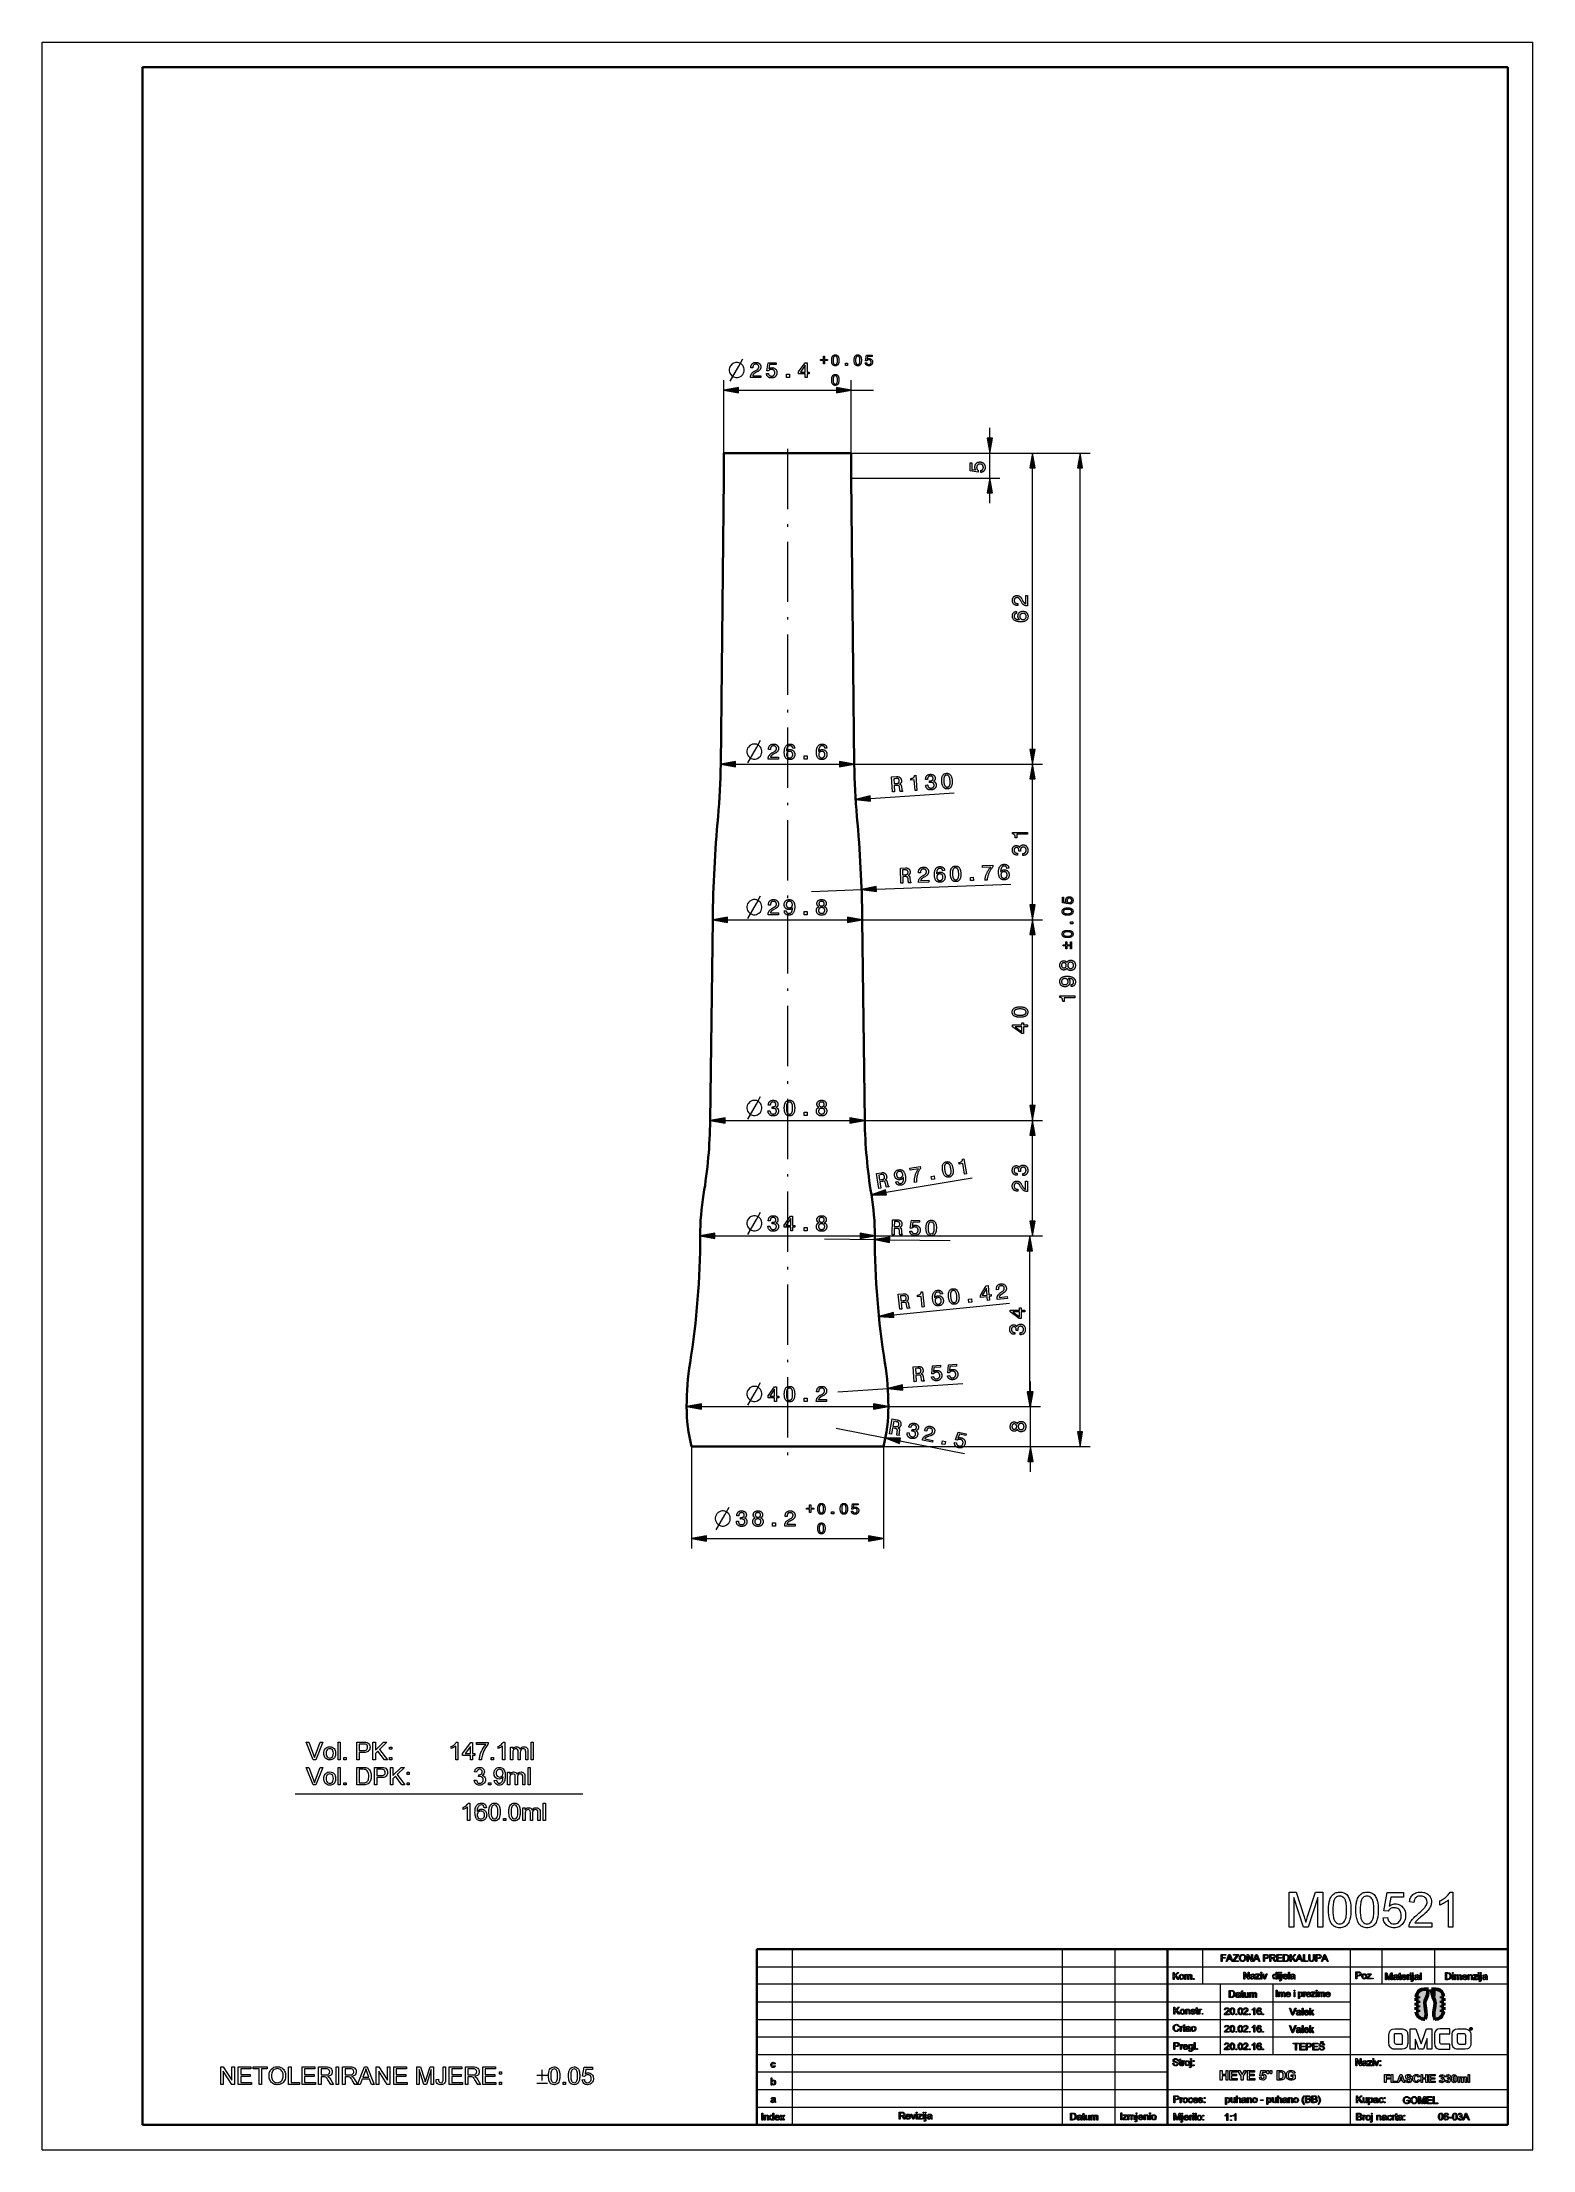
# Model space of a CAD drawing. Extents: x 0 to 297, y 0 to 420.
import ezdxf

# ---------------------------------------------------------------- set-up
doc = ezdxf.new("R2010")
doc.units = 0
doc.linetypes.add('DASHDOT', pattern=[18.5, 12, -3, 0.5, -3])

msp = doc.modelspace()

# ---------------------------------------------------------------- linework, layer by layer
at = {"color": 7, "lineweight": 13}
for p, q in [((0, 0), (0, 420)), ((0, 420), (297, 420)), ((297, 0), (297, 420)), ((161.2, 338.13), (190.8, 338.13)), ((161.2, 338.13), (208.78, 338.13)), ((161.25, 338.13), (199.33, 338.13)), ((161.2, 333.13), (190.8, 333.13)), ((197.33, 279.08), (197.33, 335.17)), ((206.78, 143.08), (206.78, 335.17)), ((138.15, 276.13), (158.85, 276.13)), ((161.8, 276.13), (199.33, 276.13)), ((161.8, 276.13), (199.33, 276.13)), ((197.33, 248.08), (197.33, 273.17)), ((166.21, 251.24), (192.98, 252.2)), ((136.55, 245.13), (160.45, 245.13)), ((163.4, 245.13), (199.33, 245.13)), ((163.4, 245.13), (199.3, 245.13)), ((197.3, 208.08), (197.3, 242.17)), ((136.05, 205.13), (160.95, 205.13)), ((163.9, 205.13), (199.3, 205.13)), ((163.9, 205.13), (199.3, 205.13)), ((134.05, 182.13), (162.95, 182.13)), ((165.9, 182.13), (199.3, 182.13)), ((165.9, 182.13), (198.8, 182.13)), ((196.8, 151.08), (196.8, 179.17)), ((169.64, 166.37), (192.71, 168.69)), ((131.35, 148.13), (165.65, 148.13)), ((168.6, 148.13), (198.8, 148.13)), ((168.6, 148.13), (198.9, 148.13)), ((129.4, 140.13), (129.4, 119.81)), ((167.6, 140.13), (167.6, 119.81)), ((167.6, 140.13), (198.9, 140.13)), ((167.6, 140.13), (208.78, 140.13)), ((132.35, 121.81), (164.65, 121.81)), ((149.42, 40), (149.42, 5)), ((203.21, 40), (203.21, 5)), ((213.71, 40), (213.71, 5)), ((260.61, 40), (260.61, 5)), ((142.42, 36.5), (292, 36.5)), ((292, 33), (142.42, 33)), ((142.42, 29.5), (260.61, 29.5)), ((142.42, 26), (260.61, 26)), ((142.42, 22.5), (260.61, 22.5)), ((142.42, 19), (292, 19)), ((224.21, 15.5), (142.42, 15.5)), ((142.42, 12), (292, 12)), ((142.42, 8.5), (292, 8.5)), ((0, 0), (297, 0))]:
    msp.add_line(p, q, dxfattribs=at)
at = {"color": 7, "lineweight": 30}
for p, q in [((20, 5), (20, 415)), ((20, 415), (292, 415)), ((292, 5), (292, 415)), ((135.8, 338.13), (161.2, 338.13)), ((135.8, 333.13), (135.2, 276.13)), ((161.2, 333.13), (161.8, 276.13)), ((133.6, 245.13), (133.1, 205.13)), ((163.4, 245.13), (163.9, 205.13)), ((129.4, 140.13), (167.6, 140.13)), ((129.45, 140.13), (167.55, 140.13)), ((142.42, 40), (292, 40)), ((142.42, 40), (142.42, 5)), ((224.21, 40), (224.21, 5)), ((20, 5), (292, 5))]:
    msp.add_line(p, q, dxfattribs=at)
at = {"color": 7, "lineweight": 13, "ltscale": 0.363626}
for p, q in [((135.8, 338.13), (135.8, 352.67)), ((161.2, 338.13), (161.2, 352.67))]:
    msp.add_line(p, q, dxfattribs=at)
at = {"color": 7, "lineweight": 13, "ltscale": 0.487279}
msp.add_line((138.75, 350.67), (158.25, 350.67), dxfattribs=at)
at = {"color": 7, "lineweight": 13, "ltscale": 0.111361}
msp.add_line((161.2, 350.67), (165.65, 350.67), dxfattribs=at)
at = {"color": 7, "lineweight": 13, "ltscale": 0.051139}
for p, q in [((188.8, 341.08), (188.8, 343.13)), ((196.9, 151.08), (196.9, 153.13)), ((196.9, 135.13), (196.9, 137.17))]:
    msp.add_line(p, q, dxfattribs=at)
at = {"color": 7, "lineweight": 30, "ltscale": 0.125}
for p, q in [((135.8, 333.13), (135.8, 338.13)), ((161.2, 333.13), (161.2, 338.13))]:
    msp.add_line(p, q, dxfattribs=at)
at = {"color": 7, "linetype": 'DASHDOT', "lineweight": 13}
msp.add_line((148.5, 338.94), (148.5, 136.78), dxfattribs=at)
at = {"color": 7, "lineweight": 13, "ltscale": 0.125}
msp.add_line((188.8, 333.13), (188.8, 338.13), dxfattribs=at)
at = {"color": 7, "lineweight": 13, "ltscale": 0.05114}
msp.add_line((188.8, 328.13), (188.8, 330.17), dxfattribs=at)
at = {"color": 7, "lineweight": 13, "ltscale": 0.418806}
msp.add_line((165.01, 269.3), (181.73, 270.38), dxfattribs=at)
at = {"color": 7, "lineweight": 13, "ltscale": 0.25}
for p, q in [((153.26, 250.78), (163.26, 251.14)), ((155.9, 181.54), (165.89, 181.4)), ((158.5, 151.06), (168.48, 151.71)), ((158.18, 143.78), (167.99, 141.85))]:
    msp.add_line(p, q, dxfattribs=at)
at = {"color": 7, "lineweight": 13, "ltscale": 0.427279}
msp.add_line((197.3, 185.08), (197.3, 202.17), dxfattribs=at)
at = {"color": 7, "lineweight": 13, "ltscale": 0.434595}
msp.add_line((168.14, 190.81), (185.28, 193.68), dxfattribs=at)
at = {"color": 7, "lineweight": 13, "ltscale": 0.30114}
msp.add_line((168.85, 181.36), (180.89, 181.18), dxfattribs=at)
at = {"color": 7, "lineweight": 13, "ltscale": 0.301139}
msp.add_line((171.43, 151.9), (183.45, 152.69), dxfattribs=at)
at = {"color": 7, "lineweight": 13, "ltscale": 0.2}
msp.add_line((196.9, 140.13), (196.9, 148.13), dxfattribs=at)
at = {"color": 7, "lineweight": 13, "ltscale": 0.328406}
msp.add_line((170.89, 141.27), (183.77, 138.74), dxfattribs=at)
at = {"color": 7, "lineweight": 18}
msp.add_line((50.42, 70.91), (107.7, 70.91), dxfattribs=at)
at = {"color": 7, "lineweight": 13, "ltscale": 0.175}
for p, q in [((231.21, 40), (231.21, 33)), ((266.91, 40), (266.91, 33)), ((277.41, 40), (277.41, 33))]:
    msp.add_line(p, q, dxfattribs=at)
at = {"color": 7, "lineweight": 13, "ltscale": 0.35}
for p, q in [((234.71, 33), (234.71, 19)), ((245.21, 33), (245.21, 19))]:
    msp.add_line(p, q, dxfattribs=at)
at = {"color": 7, "lineweight": 13}
for points in [[(155.68, 357.41), (155.89, 357.41), (155.89, 356.75), (156.49, 356.75), (156.49, 356.54), (155.89, 356.54), (155.89, 355.89), (155.68, 355.89), (155.68, 356.54), (155.08, 356.54), (155.08, 356.75), (155.68, 356.75)], [(157.3, 356.59), (157.3, 356.7), (157.3, 356.8), (157.31, 356.89), (157.33, 356.98), (157.34, 357.06), (157.36, 357.14), (157.39, 357.22), (157.42, 357.28), (157.45, 357.35), (157.48, 357.41), (157.52, 357.46), (157.56, 357.51), (157.61, 357.55), (157.66, 357.58), (157.71, 357.61), (157.77, 357.64), (157.83, 357.66), (157.89, 357.67), (157.95, 357.68), (158.02, 357.68), (158.09, 357.68), (158.16, 357.67), (158.22, 357.66), (158.28, 357.64), (158.34, 357.61), (158.39, 357.58), (158.44, 357.55), (158.49, 357.51), (158.53, 357.46), (158.57, 357.41), (158.6, 357.35), (158.63, 357.29), (158.66, 357.22), (158.68, 357.15), (158.7, 357.07), (158.72, 356.98), (158.73, 356.89), (158.74, 356.8), (158.75, 356.7), (158.75, 356.59), (158.75, 356.49), (158.74, 356.39), (158.73, 356.3), (158.72, 356.21), (158.7, 356.12), (158.68, 356.05), (158.66, 355.97), (158.63, 355.9), (158.6, 355.84), (158.57, 355.78), (158.53, 355.73), (158.49, 355.69), (158.44, 355.64), (158.39, 355.61), (158.34, 355.58), (158.28, 355.55), (158.22, 355.53), (158.16, 355.52), (158.09, 355.51), (158.02, 355.51), (157.95, 355.51), (157.89, 355.52), (157.83, 355.53), (157.77, 355.55), (157.71, 355.58), (157.66, 355.61), (157.61, 355.65), (157.56, 355.69), (157.52, 355.73), (157.48, 355.79), (157.45, 355.84), (157.42, 355.91), (157.39, 355.97), (157.36, 356.05), (157.34, 356.13), (157.33, 356.21), (157.31, 356.3), (157.3, 356.39), (157.3, 356.49)], [(157.59, 356.59), (157.59, 356.51), (157.59, 356.43), (157.6, 356.36), (157.6, 356.28), (157.61, 356.22), (157.62, 356.16), (157.64, 356.1), (157.65, 356.05), (157.67, 356), (157.69, 355.96), (157.71, 355.92), (157.74, 355.89), (157.77, 355.86), (157.8, 355.83), (157.83, 355.81), (157.86, 355.79), (157.9, 355.78), (157.94, 355.77), (157.98, 355.76), (158.02, 355.76), (158.07, 355.76), (158.11, 355.77), (158.15, 355.78), (158.19, 355.79), (158.22, 355.81), (158.25, 355.83), (158.28, 355.86), (158.31, 355.89), (158.33, 355.92), (158.36, 355.96), (158.38, 356), (158.39, 356.05), (158.41, 356.1), (158.42, 356.15), (158.43, 356.22), (158.44, 356.28), (158.45, 356.35), (158.46, 356.43), (158.46, 356.51), (158.46, 356.59), (158.46, 356.68), (158.46, 356.76), (158.45, 356.84), (158.44, 356.91), (158.43, 356.97), (158.42, 357.04), (158.41, 357.09), (158.39, 357.14), (158.38, 357.19), (158.36, 357.23), (158.33, 357.27), (158.31, 357.31), (158.28, 357.34), (158.25, 357.36), (158.22, 357.38), (158.19, 357.4), (158.15, 357.41), (158.11, 357.42), (158.07, 357.43), (158.02, 357.43), (157.98, 357.43), (157.94, 357.42), (157.9, 357.41), (157.86, 357.4), (157.83, 357.38), (157.8, 357.36), (157.77, 357.33), (157.74, 357.3), (157.71, 357.27), (157.69, 357.23), (157.67, 357.19), (157.65, 357.14), (157.64, 357.09), (157.62, 357.03), (157.61, 356.97), (157.6, 356.91), (157.6, 356.83), (157.59, 356.76), (157.59, 356.68)], [(161.77, 356.59), (161.78, 356.7), (161.78, 356.8), (161.79, 356.89), (161.8, 356.98), (161.82, 357.06), (161.84, 357.14), (161.87, 357.22), (161.89, 357.28), (161.92, 357.35), (161.96, 357.41), (162, 357.46), (162.04, 357.51), (162.09, 357.55), (162.14, 357.58), (162.19, 357.61), (162.24, 357.64), (162.3, 357.66), (162.37, 357.67), (162.43, 357.68), (162.5, 357.68), (162.57, 357.68), (162.64, 357.67), (162.7, 357.66), (162.76, 357.64), (162.82, 357.61), (162.87, 357.58), (162.92, 357.55), (162.96, 357.51), (163.01, 357.46), (163.04, 357.41), (163.08, 357.35), (163.11, 357.29), (163.14, 357.22), (163.16, 357.15), (163.18, 357.07), (163.2, 356.98), (163.21, 356.89), (163.22, 356.8), (163.23, 356.7), (163.23, 356.59), (163.23, 356.49), (163.22, 356.39), (163.21, 356.3), (163.2, 356.21), (163.18, 356.12), (163.16, 356.05), (163.14, 355.97), (163.11, 355.9), (163.08, 355.84), (163.04, 355.78), (163.01, 355.73), (162.96, 355.69), (162.92, 355.64), (162.87, 355.61), (162.82, 355.58), (162.76, 355.55), (162.7, 355.53), (162.64, 355.52), (162.57, 355.51), (162.5, 355.51), (162.43, 355.51), (162.37, 355.52), (162.3, 355.53), (162.24, 355.55), (162.19, 355.58), (162.14, 355.61), (162.09, 355.65), (162.04, 355.69), (162, 355.73), (161.96, 355.79), (161.92, 355.84), (161.89, 355.91), (161.87, 355.97), (161.84, 356.05), (161.82, 356.13), (161.8, 356.21), (161.79, 356.3), (161.78, 356.39), (161.78, 356.49)], [(162.06, 356.59), (162.06, 356.51), (162.07, 356.43), (162.07, 356.36), (162.08, 356.28), (162.09, 356.22), (162.1, 356.16), (162.12, 356.1), (162.13, 356.05), (162.15, 356), (162.17, 355.96), (162.19, 355.92), (162.22, 355.89), (162.24, 355.86), (162.27, 355.83), (162.31, 355.81), (162.34, 355.79), (162.38, 355.78), (162.42, 355.77), (162.46, 355.76), (162.5, 355.76), (162.55, 355.76), (162.59, 355.77), (162.63, 355.78), (162.66, 355.79), (162.7, 355.81), (162.73, 355.83), (162.76, 355.86), (162.79, 355.89), (162.81, 355.92), (162.83, 355.96), (162.85, 356), (162.87, 356.05), (162.89, 356.1), (162.9, 356.15), (162.91, 356.22), (162.92, 356.28), (162.93, 356.35), (162.93, 356.43), (162.94, 356.51), (162.94, 356.59), (162.94, 356.68), (162.93, 356.76), (162.93, 356.84), (162.92, 356.91), (162.91, 356.97), (162.9, 357.04), (162.89, 357.09), (162.87, 357.14), (162.85, 357.19), (162.83, 357.23), (162.81, 357.27), (162.79, 357.31), (162.76, 357.34), (162.73, 357.36), (162.7, 357.38), (162.66, 357.4), (162.63, 357.41), (162.59, 357.42), (162.55, 357.43), (162.5, 357.43), (162.46, 357.43), (162.42, 357.42), (162.38, 357.41), (162.34, 357.4), (162.31, 357.38), (162.27, 357.36), (162.24, 357.33), (162.22, 357.3), (162.19, 357.27), (162.17, 357.23), (162.15, 357.19), (162.13, 357.14), (162.12, 357.09), (162.1, 357.03), (162.09, 356.97), (162.08, 356.91), (162.07, 356.83), (162.07, 356.76), (162.06, 356.68)], [(163.99, 356.12), (164.27, 356.12), (164.28, 356.09), (164.29, 356.06), (164.3, 356.03), (164.31, 356), (164.32, 355.97), (164.33, 355.95), (164.35, 355.92), (164.37, 355.9), (164.39, 355.88), (164.41, 355.86), (164.43, 355.84), (164.46, 355.83), (164.48, 355.81), (164.51, 355.8), (164.54, 355.79), (164.56, 355.78), (164.6, 355.78), (164.63, 355.77), (164.66, 355.77), (164.69, 355.77), (164.73, 355.77), (164.77, 355.77), (164.81, 355.78), (164.85, 355.79), (164.88, 355.8), (164.92, 355.82), (164.95, 355.83), (164.98, 355.85), (165.01, 355.87), (165.03, 355.9), (165.06, 355.92), (165.08, 355.95), (165.1, 355.98), (165.11, 356.01), (165.13, 356.05), (165.14, 356.08), (165.15, 356.12), (165.16, 356.16), (165.16, 356.19), (165.16, 356.24), (165.16, 356.28), (165.16, 356.32), (165.15, 356.36), (165.14, 356.39), (165.13, 356.43), (165.12, 356.46), (165.1, 356.49), (165.08, 356.52), (165.06, 356.55), (165.03, 356.58), (165.01, 356.6), (164.98, 356.62), (164.95, 356.64), (164.92, 356.66), (164.89, 356.67), (164.85, 356.68), (164.81, 356.69), (164.78, 356.7), (164.74, 356.7), (164.69, 356.7), (164.67, 356.7), (164.64, 356.7), (164.62, 356.7), (164.6, 356.7), (164.58, 356.69), (164.55, 356.69), (164.53, 356.68), (164.51, 356.67), (164.49, 356.66), (164.47, 356.65), (164.45, 356.64), (164.43, 356.63), (164.41, 356.62), (164.39, 356.61), (164.37, 356.59), (164.36, 356.58), (164.34, 356.56), (164.32, 356.55), (164.31, 356.53), (164.29, 356.51), (164.05, 356.51), (164.22, 357.62), (165.34, 357.62), (165.34, 357.38), (164.42, 357.38), (164.34, 356.81), (164.35, 356.82), (164.37, 356.84), (164.38, 356.85), (164.4, 356.86), (164.42, 356.87), (164.44, 356.88), (164.45, 356.89), (164.47, 356.9), (164.49, 356.9), (164.51, 356.91), (164.53, 356.92), (164.56, 356.92), (164.58, 356.93), (164.6, 356.93), (164.62, 356.94), (164.64, 356.94), (164.67, 356.94), (164.69, 356.94), (164.71, 356.95), (164.74, 356.95), (164.8, 356.94), (164.86, 356.94), (164.92, 356.93), (164.98, 356.92), (165.03, 356.9), (165.08, 356.88), (165.13, 356.85), (165.17, 356.82), (165.22, 356.79), (165.26, 356.75), (165.3, 356.71), (165.33, 356.67), (165.36, 356.63), (165.38, 356.58), (165.41, 356.53), (165.42, 356.48), (165.44, 356.43), (165.45, 356.37), (165.45, 356.31), (165.45, 356.25), (165.45, 356.19), (165.45, 356.12), (165.44, 356.06), (165.42, 356.01), (165.4, 355.95), (165.38, 355.9), (165.35, 355.85), (165.32, 355.8), (165.29, 355.76), (165.25, 355.71), (165.2, 355.68), (165.16, 355.64), (165.11, 355.61), (165.06, 355.58), (165.01, 355.56), (164.95, 355.54), (164.89, 355.53), (164.83, 355.52), (164.77, 355.51), (164.7, 355.51), (164.64, 355.51), (164.59, 355.52), (164.53, 355.52), (164.48, 355.54), (164.43, 355.55), (164.38, 355.57), (164.34, 355.59), (164.29, 355.62), (164.25, 355.65), (164.21, 355.68), (164.17, 355.71), (164.14, 355.75), (164.11, 355.79), (164.08, 355.83), (164.06, 355.87), (164.04, 355.92), (164.02, 355.96), (164.01, 356.01), (164, 356.06)], [(138.53, 356.17), (138.23, 356.17), (137.98, 356.12), (137.73, 356.02), (137.48, 355.87), (137.18, 355.57), (137.03, 355.32), (136.93, 355.07), (136.88, 354.82), (136.88, 354.52), (136.93, 354.27), (137.03, 354.02), (137.18, 353.77), (137.48, 353.47), (137.73, 353.32), (137.98, 353.22), (138.23, 353.17), (138.53, 353.17), (138.78, 353.22), (139.03, 353.32), (139.28, 353.47), (139.58, 353.77), (139.73, 354.02), (139.83, 354.27), (139.88, 354.52), (139.88, 354.82), (139.83, 355.07), (139.73, 355.32), (139.58, 355.57), (139.28, 355.87), (139.03, 356.02), (138.78, 356.12)], [(141.13, 353.17), (141.13, 353.18), (141.13, 353.27), (141.13, 353.36), (141.14, 353.44), (141.16, 353.52), (141.18, 353.59), (141.2, 353.66), (141.23, 353.73), (141.26, 353.8), (141.29, 353.86), (141.33, 353.93), (141.38, 353.99), (141.43, 354.05), (141.49, 354.1), (141.55, 354.16), (141.62, 354.22), (141.7, 354.28), (141.78, 354.34), (141.88, 354.4), (141.97, 354.46), (142.08, 354.52), (142.33, 354.66), (142.38, 354.68), (142.42, 354.71), (142.46, 354.73), (142.5, 354.76), (142.53, 354.79), (142.56, 354.82), (142.59, 354.85), (142.62, 354.88), (142.65, 354.91), (142.67, 354.94), (142.69, 354.97), (142.71, 355), (142.72, 355.03), (142.74, 355.07), (142.75, 355.1), (142.76, 355.14), (142.76, 355.18), (142.77, 355.22), (142.77, 355.26), (142.77, 355.3), (142.77, 355.35), (142.77, 355.39), (142.76, 355.43), (142.75, 355.48), (142.73, 355.51), (142.72, 355.55), (142.69, 355.59), (142.67, 355.62), (142.64, 355.65), (142.61, 355.68), (142.58, 355.71), (142.54, 355.74), (142.5, 355.76), (142.46, 355.78), (142.42, 355.79), (142.37, 355.81), (142.33, 355.82), (142.28, 355.83), (142.23, 355.83), (142.17, 355.83), (142.12, 355.83), (142.07, 355.82), (142.02, 355.81), (141.97, 355.8), (141.93, 355.78), (141.89, 355.76), (141.85, 355.74), (141.81, 355.71), (141.78, 355.68), (141.74, 355.65), (141.71, 355.61), (141.69, 355.57), (141.66, 355.52), (141.64, 355.47), (141.63, 355.43), (141.61, 355.37), (141.6, 355.32), (141.59, 355.26), (141.59, 355.2), (141.59, 355.14), (141.59, 355.1), (141.19, 355.1), (141.19, 355.16), (141.2, 355.25), (141.21, 355.34), (141.22, 355.43), (141.24, 355.51), (141.26, 355.59), (141.29, 355.66), (141.33, 355.73), (141.37, 355.79), (141.41, 355.85), (141.46, 355.91), (141.52, 355.96), (141.58, 356.01), (141.64, 356.05), (141.71, 356.09), (141.78, 356.12), (141.86, 356.14), (141.94, 356.16), (142.02, 356.18), (142.11, 356.19), (142.2, 356.19), (142.28, 356.19), (142.37, 356.18), (142.45, 356.17), (142.52, 356.15), (142.6, 356.13), (142.67, 356.1), (142.73, 356.07), (142.8, 356.03), (142.86, 355.99), (142.91, 355.94), (142.96, 355.89), (143.01, 355.84), (143.05, 355.78), (143.09, 355.72), (143.12, 355.66), (143.14, 355.59), (143.16, 355.52), (143.17, 355.45), (143.18, 355.37), (143.19, 355.3), (143.18, 355.23), (143.18, 355.17), (143.17, 355.12), (143.16, 355.06), (143.14, 355), (143.13, 354.95), (143.11, 354.9), (143.08, 354.85), (143.06, 354.8), (143.02, 354.75), (142.99, 354.71), (142.95, 354.66), (142.91, 354.62), (142.87, 354.58), (142.82, 354.54), (142.77, 354.5), (142.72, 354.46), (142.66, 354.42), (142.6, 354.38), (142.54, 354.35), (142.28, 354.22), (142.21, 354.18), (142.15, 354.15), (142.08, 354.11), (142.03, 354.08), (141.97, 354.04), (141.92, 354.01), (141.88, 353.98), (141.84, 353.94), (141.8, 353.91), (141.77, 353.88), (141.73, 353.85), (141.71, 353.82), (141.68, 353.79), (141.66, 353.75), (141.63, 353.72), (141.61, 353.69), (141.6, 353.65), (141.58, 353.61), (141.57, 353.58), (141.56, 353.54), (143.19, 353.54), (143.19, 353.17)], [(144.31, 353.95), (144.71, 353.95), (144.72, 353.91), (144.73, 353.86), (144.74, 353.82), (144.76, 353.78), (144.77, 353.74), (144.79, 353.71), (144.82, 353.67), (144.84, 353.64), (144.87, 353.61), (144.9, 353.59), (144.93, 353.56), (144.97, 353.54), (145.01, 353.52), (145.04, 353.5), (145.08, 353.49), (145.12, 353.48), (145.17, 353.47), (145.21, 353.46), (145.26, 353.46), (145.31, 353.45), (145.37, 353.46), (145.42, 353.46), (145.48, 353.47), (145.53, 353.48), (145.58, 353.5), (145.63, 353.52), (145.67, 353.54), (145.71, 353.57), (145.76, 353.6), (145.79, 353.64), (145.83, 353.68), (145.86, 353.72), (145.89, 353.76), (145.91, 353.8), (145.93, 353.85), (145.95, 353.9), (145.96, 353.95), (145.97, 354.01), (145.97, 354.06), (145.98, 354.12), (145.97, 354.18), (145.97, 354.24), (145.96, 354.29), (145.95, 354.35), (145.93, 354.4), (145.91, 354.44), (145.89, 354.49), (145.86, 354.53), (145.83, 354.57), (145.8, 354.61), (145.76, 354.64), (145.72, 354.67), (145.68, 354.7), (145.63, 354.72), (145.58, 354.74), (145.53, 354.76), (145.48, 354.77), (145.43, 354.78), (145.37, 354.79), (145.31, 354.79), (145.27, 354.79), (145.24, 354.79), (145.21, 354.78), (145.17, 354.78), (145.14, 354.77), (145.11, 354.76), (145.08, 354.76), (145.05, 354.74), (145.02, 354.73), (144.99, 354.72), (144.96, 354.71), (144.93, 354.69), (144.91, 354.67), (144.88, 354.65), (144.85, 354.63), (144.83, 354.61), (144.8, 354.59), (144.78, 354.57), (144.76, 354.54), (144.74, 354.51), (144.39, 354.51), (144.63, 356.1), (146.23, 356.1), (146.23, 355.75), (144.92, 355.75), (144.8, 354.94), (144.82, 354.96), (144.84, 354.98), (144.87, 354.99), (144.89, 355.01), (144.92, 355.02), (144.94, 355.04), (144.97, 355.05), (144.99, 355.06), (145.02, 355.08), (145.05, 355.09), (145.08, 355.1), (145.11, 355.1), (145.14, 355.11), (145.17, 355.12), (145.2, 355.12), (145.24, 355.13), (145.27, 355.13), (145.3, 355.13), (145.34, 355.13), (145.37, 355.14), (145.46, 355.13), (145.55, 355.12), (145.63, 355.11), (145.71, 355.09), (145.79, 355.07), (145.86, 355.04), (145.93, 355), (145.99, 354.96), (146.06, 354.91), (146.11, 354.86), (146.17, 354.8), (146.22, 354.74), (146.26, 354.68), (146.29, 354.61), (146.33, 354.54), (146.35, 354.47), (146.37, 354.39), (146.38, 354.31), (146.39, 354.23), (146.4, 354.14), (146.39, 354.05), (146.38, 353.96), (146.37, 353.88), (146.35, 353.79), (146.32, 353.71), (146.29, 353.64), (146.25, 353.57), (146.2, 353.5), (146.15, 353.44), (146.1, 353.38), (146.04, 353.32), (145.97, 353.27), (145.9, 353.23), (145.83, 353.19), (145.75, 353.16), (145.67, 353.13), (145.59, 353.11), (145.5, 353.1), (145.41, 353.09), (145.32, 353.08), (145.24, 353.09), (145.16, 353.09), (145.08, 353.11), (145, 353.12), (144.93, 353.14), (144.86, 353.17), (144.8, 353.2), (144.74, 353.24), (144.67, 353.28), (144.62, 353.32), (144.56, 353.37), (144.52, 353.42), (144.47, 353.48), (144.43, 353.54), (144.4, 353.6), (144.37, 353.66), (144.35, 353.73), (144.33, 353.8), (144.32, 353.88)], [(148.28, 353.17), (148.28, 353.81), (148.87, 353.81), (148.87, 353.17)], [(152.01, 353.17), (152.01, 353.91), (150.69, 353.91), (150.69, 354.29), (152.01, 356.1), (152.4, 356.1), (152.4, 354.26), (152.83, 354.26), (152.83, 353.91), (152.4, 353.91), (152.4, 353.17)], [(151.06, 354.26), (152.01, 354.26), (152.01, 355.6)], [(157.3, 352.69), (157.3, 352.8), (157.3, 352.9), (157.31, 352.99), (157.33, 353.08), (157.34, 353.16), (157.36, 353.24), (157.39, 353.32), (157.42, 353.38), (157.45, 353.45), (157.48, 353.51), (157.52, 353.56), (157.56, 353.61), (157.61, 353.65), (157.66, 353.68), (157.71, 353.71), (157.77, 353.74), (157.83, 353.76), (157.89, 353.77), (157.95, 353.78), (158.02, 353.78), (158.09, 353.78), (158.16, 353.77), (158.22, 353.76), (158.28, 353.74), (158.34, 353.71), (158.39, 353.68), (158.44, 353.65), (158.49, 353.61), (158.53, 353.56), (158.57, 353.51), (158.6, 353.45), (158.63, 353.39), (158.66, 353.32), (158.68, 353.25), (158.7, 353.17), (158.72, 353.08), (158.73, 352.99), (158.74, 352.9), (158.75, 352.8), (158.75, 352.69), (158.75, 352.59), (158.74, 352.49), (158.73, 352.4), (158.72, 352.31), (158.7, 352.22), (158.68, 352.15), (158.66, 352.07), (158.63, 352), (158.6, 351.94), (158.57, 351.88), (158.53, 351.83), (158.49, 351.79), (158.44, 351.74), (158.39, 351.71), (158.34, 351.68), (158.28, 351.65), (158.22, 351.63), (158.16, 351.62), (158.09, 351.61), (158.02, 351.61), (157.95, 351.61), (157.89, 351.62), (157.83, 351.63), (157.77, 351.65), (157.71, 351.68), (157.66, 351.71), (157.61, 351.75), (157.56, 351.79), (157.52, 351.83), (157.48, 351.89), (157.45, 351.94), (157.42, 352.01), (157.39, 352.07), (157.36, 352.15), (157.34, 352.23), (157.33, 352.31), (157.31, 352.4), (157.3, 352.49), (157.3, 352.59)], [(157.59, 352.69), (157.59, 352.61), (157.59, 352.53), (157.6, 352.46), (157.6, 352.38), (157.61, 352.32), (157.62, 352.26), (157.64, 352.2), (157.65, 352.15), (157.67, 352.1), (157.69, 352.06), (157.71, 352.02), (157.74, 351.99), (157.77, 351.96), (157.8, 351.93), (157.83, 351.91), (157.86, 351.89), (157.9, 351.88), (157.94, 351.87), (157.98, 351.86), (158.02, 351.86), (158.07, 351.86), (158.11, 351.87), (158.15, 351.88), (158.19, 351.89), (158.22, 351.91), (158.25, 351.93), (158.28, 351.96), (158.31, 351.99), (158.33, 352.02), (158.36, 352.06), (158.38, 352.1), (158.39, 352.15), (158.41, 352.2), (158.42, 352.25), (158.43, 352.32), (158.44, 352.38), (158.45, 352.45), (158.46, 352.53), (158.46, 352.61), (158.46, 352.69), (158.46, 352.78), (158.46, 352.86), (158.45, 352.94), (158.44, 353.01), (158.43, 353.07), (158.42, 353.14), (158.41, 353.19), (158.39, 353.24), (158.38, 353.29), (158.36, 353.33), (158.33, 353.37), (158.31, 353.41), (158.28, 353.44), (158.25, 353.46), (158.22, 353.48), (158.19, 353.5), (158.15, 353.51), (158.11, 353.52), (158.07, 353.53), (158.02, 353.53), (157.98, 353.53), (157.94, 353.52), (157.9, 353.51), (157.86, 353.5), (157.83, 353.48), (157.8, 353.46), (157.77, 353.43), (157.74, 353.4), (157.71, 353.37), (157.69, 353.33), (157.67, 353.29), (157.65, 353.24), (157.64, 353.19), (157.62, 353.13), (157.61, 353.07), (157.6, 353.01), (157.6, 352.93), (157.59, 352.86), (157.59, 352.78)], [(160.05, 355.57), (160.05, 356.02), (160.47, 356.02), (160.47, 355.57)], [(138.75, 351.19), (135.8, 350.67), (138.75, 350.15)], [(158.25, 350.15), (161.2, 350.67), (158.25, 351.19)], [(188.28, 341.08), (188.8, 338.13), (189.32, 341.08)], [(187.02, 334.26), (187.02, 334.66), (187.07, 334.67), (187.11, 334.68), (187.15, 334.69), (187.19, 334.71), (187.23, 334.72), (187.26, 334.74), (187.3, 334.77), (187.33, 334.79), (187.36, 334.82), (187.39, 334.85), (187.41, 334.89), (187.43, 334.92), (187.45, 334.96), (187.47, 334.99), (187.49, 335.03), (187.5, 335.07), (187.51, 335.12), (187.51, 335.16), (187.52, 335.21), (187.52, 335.26), (187.52, 335.32), (187.51, 335.37), (187.5, 335.43), (187.49, 335.48), (187.47, 335.53), (187.45, 335.58), (187.43, 335.62), (187.4, 335.66), (187.37, 335.71), (187.33, 335.74), (187.3, 335.78), (187.26, 335.81), (187.21, 335.84), (187.17, 335.86), (187.12, 335.88), (187.07, 335.9), (187.02, 335.91), (186.97, 335.92), (186.91, 335.92), (186.85, 335.93), (186.79, 335.92), (186.73, 335.92), (186.68, 335.91), (186.63, 335.9), (186.58, 335.88), (186.53, 335.86), (186.49, 335.84), (186.44, 335.81), (186.4, 335.78), (186.37, 335.75), (186.33, 335.71), (186.3, 335.67), (186.27, 335.63), (186.25, 335.58), (186.23, 335.53), (186.21, 335.48), (186.2, 335.43), (186.19, 335.38), (186.19, 335.32), (186.18, 335.26), (186.18, 335.22), (186.19, 335.19), (186.19, 335.16), (186.19, 335.12), (186.2, 335.09), (186.21, 335.06), (186.22, 335.03), (186.23, 335), (186.24, 334.97), (186.25, 334.94), (186.27, 334.91), (186.28, 334.88), (186.3, 334.86), (186.32, 334.83), (186.34, 334.8), (186.36, 334.78), (186.38, 334.75), (186.41, 334.73), (186.43, 334.71), (186.46, 334.69), (186.46, 334.34), (184.87, 334.58), (184.87, 336.18), (185.22, 336.18), (185.22, 334.87), (186.03, 334.75), (186.01, 334.77), (186, 334.79), (185.98, 334.82), (185.96, 334.84), (185.95, 334.87), (185.93, 334.89), (185.92, 334.92), (185.91, 334.94), (185.9, 334.97), (185.89, 335), (185.88, 335.03), (185.87, 335.06), (185.86, 335.09), (185.86, 335.12), (185.85, 335.16), (185.85, 335.19), (185.84, 335.22), (185.84, 335.25), (185.84, 335.29), (185.84, 335.32), (185.84, 335.41), (185.85, 335.5), (185.86, 335.58), (185.88, 335.66), (185.91, 335.74), (185.94, 335.81), (185.97, 335.88), (186.01, 335.94), (186.06, 336.01), (186.11, 336.06), (186.17, 336.12), (186.23, 336.17), (186.29, 336.21), (186.36, 336.24), (186.43, 336.28), (186.5, 336.3), (186.58, 336.32), (186.66, 336.33), (186.74, 336.34), (186.83, 336.35), (186.92, 336.34), (187.01, 336.33), (187.1, 336.32), (187.18, 336.3), (187.26, 336.27), (187.33, 336.24), (187.4, 336.2), (187.47, 336.16), (187.54, 336.1), (187.6, 336.05), (187.65, 335.99), (187.7, 335.92), (187.75, 335.85), (187.78, 335.78), (187.82, 335.7), (187.84, 335.62), (187.86, 335.54), (187.88, 335.46), (187.89, 335.36), (187.89, 335.27), (187.89, 335.19), (187.88, 335.11), (187.87, 335.03), (187.85, 334.95), (187.83, 334.88), (187.8, 334.81), (187.77, 334.75), (187.74, 334.69), (187.7, 334.63), (187.65, 334.57), (187.6, 334.51), (187.55, 334.47), (187.49, 334.42), (187.43, 334.38), (187.37, 334.35), (187.31, 334.32), (187.24, 334.3), (187.17, 334.28), (187.1, 334.27)], [(197.85, 335.17), (197.33, 338.13), (196.81, 335.17)], [(207.3, 335.17), (206.78, 338.13), (206.26, 335.17)], [(189.32, 330.17), (188.8, 333.13), (188.28, 330.17)], [(196.33, 307.67), (196.32, 307.67), (196.23, 307.67), (196.15, 307.68), (196.07, 307.69), (195.99, 307.7), (195.91, 307.72), (195.84, 307.75), (195.77, 307.77), (195.7, 307.8), (195.64, 307.84), (195.58, 307.88), (195.52, 307.92), (195.46, 307.97), (195.4, 308.03), (195.34, 308.1), (195.28, 308.17), (195.22, 308.25), (195.16, 308.33), (195.1, 308.42), (195.05, 308.52), (194.99, 308.62), (194.85, 308.88), (194.82, 308.92), (194.8, 308.97), (194.77, 309.01), (194.74, 309.04), (194.72, 309.08), (194.69, 309.11), (194.66, 309.14), (194.63, 309.17), (194.6, 309.19), (194.57, 309.21), (194.54, 309.23), (194.5, 309.25), (194.47, 309.27), (194.44, 309.28), (194.4, 309.29), (194.36, 309.3), (194.32, 309.31), (194.29, 309.32), (194.25, 309.32), (194.2, 309.32), (194.16, 309.32), (194.11, 309.31), (194.07, 309.3), (194.03, 309.29), (193.99, 309.28), (193.95, 309.26), (193.92, 309.24), (193.88, 309.21), (193.85, 309.19), (193.82, 309.16), (193.79, 309.12), (193.77, 309.09), (193.74, 309.05), (193.73, 309.01), (193.71, 308.96), (193.7, 308.92), (193.69, 308.87), (193.68, 308.82), (193.67, 308.77), (193.67, 308.72), (193.67, 308.67), (193.68, 308.61), (193.69, 308.57), (193.7, 308.52), (193.72, 308.48), (193.74, 308.43), (193.76, 308.39), (193.79, 308.36), (193.82, 308.32), (193.86, 308.29), (193.9, 308.26), (193.94, 308.23), (193.98, 308.21), (194.03, 308.19), (194.08, 308.17), (194.13, 308.16), (194.19, 308.15), (194.24, 308.14), (194.31, 308.13), (194.37, 308.13), (194.4, 308.13), (194.4, 307.74), (194.34, 307.74), (194.25, 307.74), (194.16, 307.75), (194.08, 307.76), (194, 307.78), (193.92, 307.81), (193.85, 307.84), (193.78, 307.87), (193.71, 307.91), (193.65, 307.96), (193.59, 308.01), (193.54, 308.07), (193.49, 308.13), (193.45, 308.19), (193.41, 308.26), (193.38, 308.33), (193.36, 308.4), (193.34, 308.48), (193.33, 308.56), (193.32, 308.65), (193.31, 308.74), (193.32, 308.83), (193.32, 308.91), (193.34, 308.99), (193.35, 309.07), (193.38, 309.14), (193.4, 309.21), (193.44, 309.28), (193.47, 309.34), (193.51, 309.4), (193.56, 309.46), (193.61, 309.51), (193.67, 309.56), (193.72, 309.6), (193.78, 309.63), (193.85, 309.66), (193.91, 309.69), (193.98, 309.71), (194.05, 309.72), (194.13, 309.73), (194.21, 309.73), (194.27, 309.73), (194.33, 309.72), (194.39, 309.72), (194.44, 309.7), (194.5, 309.69), (194.55, 309.67), (194.6, 309.65), (194.66, 309.63), (194.7, 309.6), (194.75, 309.57), (194.8, 309.54), (194.84, 309.5), (194.89, 309.46), (194.93, 309.42), (194.97, 309.37), (195.01, 309.32), (195.05, 309.26), (195.08, 309.21), (195.12, 309.15), (195.16, 309.08), (195.28, 308.83), (195.32, 308.76), (195.36, 308.69), (195.39, 308.63), (195.43, 308.57), (195.46, 308.52), (195.5, 308.47), (195.53, 308.42), (195.56, 308.38), (195.59, 308.34), (195.62, 308.31), (195.65, 308.28), (195.69, 308.25), (195.72, 308.23), (195.75, 308.2), (195.78, 308.18), (195.82, 308.16), (195.85, 308.14), (195.89, 308.13), (195.93, 308.11), (195.96, 308.1), (195.96, 309.73), (196.33, 309.73)], [(194.15, 306.56), (194.15, 306.17), (194.1, 306.16), (194.06, 306.15), (194.01, 306.14), (193.98, 306.13), (193.94, 306.11), (193.9, 306.1), (193.87, 306.08), (193.84, 306.05), (193.81, 306.03), (193.79, 306), (193.76, 305.97), (193.74, 305.94), (193.73, 305.91), (193.71, 305.88), (193.7, 305.84), (193.68, 305.8), (193.68, 305.76), (193.67, 305.71), (193.67, 305.67), (193.66, 305.62), (193.67, 305.56), (193.68, 305.5), (193.69, 305.44), (193.71, 305.38), (193.73, 305.33), (193.76, 305.28), (193.8, 305.24), (193.84, 305.19), (193.88, 305.15), (193.93, 305.12), (193.99, 305.08), (194.05, 305.05), (194.12, 305.03), (194.19, 305), (194.27, 304.98), (194.36, 304.96), (194.45, 304.94), (194.54, 304.93), (194.65, 304.92), (194.75, 304.91), (194.72, 304.94), (194.69, 304.97), (194.66, 304.99), (194.64, 305.02), (194.61, 305.05), (194.59, 305.09), (194.56, 305.12), (194.54, 305.15), (194.52, 305.19), (194.51, 305.22), (194.49, 305.26), (194.48, 305.3), (194.46, 305.34), (194.45, 305.37), (194.44, 305.42), (194.44, 305.46), (194.43, 305.5), (194.42, 305.54), (194.42, 305.59), (194.42, 305.63), (194.42, 305.71), (194.43, 305.79), (194.45, 305.87), (194.47, 305.94), (194.49, 306.02), (194.52, 306.08), (194.56, 306.15), (194.6, 306.21), (194.64, 306.27), (194.69, 306.32), (194.75, 306.37), (194.81, 306.42), (194.87, 306.46), (194.94, 306.49), (195.01, 306.52), (195.08, 306.54), (195.16, 306.56), (195.24, 306.58), (195.33, 306.58), (195.41, 306.59), (195.5, 306.58), (195.59, 306.58), (195.67, 306.56), (195.75, 306.54), (195.82, 306.52), (195.89, 306.49), (195.96, 306.45), (196.02, 306.41), (196.08, 306.36), (196.14, 306.31), (196.19, 306.25), (196.24, 306.19), (196.28, 306.12), (196.32, 306.05), (196.35, 305.98), (196.38, 305.91), (196.39, 305.83), (196.41, 305.74), (196.42, 305.66), (196.42, 305.57), (196.42, 305.47), (196.41, 305.37), (196.39, 305.27), (196.36, 305.19), (196.33, 305.1), (196.29, 305.03), (196.24, 304.95), (196.19, 304.88), (196.12, 304.82), (196.06, 304.76), (195.98, 304.71), (195.9, 304.66), (195.81, 304.62), (195.71, 304.58), (195.61, 304.55), (195.5, 304.53), (195.39, 304.51), (195.27, 304.49), (195.14, 304.48), (195, 304.48), (194.85, 304.48), (194.7, 304.49), (194.55, 304.51), (194.42, 304.53), (194.29, 304.56), (194.17, 304.59), (194.05, 304.63), (193.95, 304.67), (193.85, 304.72), (193.76, 304.78), (193.67, 304.84), (193.6, 304.91), (193.53, 304.98), (193.47, 305.06), (193.43, 305.14), (193.39, 305.22), (193.35, 305.31), (193.33, 305.41), (193.32, 305.51), (193.31, 305.62), (193.32, 305.7), (193.32, 305.78), (193.33, 305.86), (193.35, 305.93), (193.37, 306), (193.39, 306.06), (193.42, 306.13), (193.45, 306.18), (193.49, 306.24), (193.53, 306.29), (193.58, 306.34), (193.63, 306.38), (193.68, 306.42), (193.73, 306.45), (193.79, 306.48), (193.86, 306.51), (193.92, 306.53), (193.99, 306.54), (194.07, 306.55)], [(195.42, 306.17), (195.36, 306.17), (195.31, 306.16), (195.25, 306.16), (195.2, 306.14), (195.16, 306.13), (195.11, 306.11), (195.07, 306.09), (195.03, 306.07), (194.99, 306.04), (194.95, 306.01), (194.92, 305.97), (194.89, 305.94), (194.86, 305.9), (194.84, 305.86), (194.82, 305.82), (194.8, 305.78), (194.79, 305.73), (194.78, 305.68), (194.78, 305.63), (194.78, 305.58), (194.78, 305.52), (194.78, 305.47), (194.79, 305.42), (194.8, 305.37), (194.82, 305.32), (194.84, 305.27), (194.86, 305.23), (194.89, 305.19), (194.92, 305.15), (194.95, 305.12), (194.98, 305.09), (195.02, 305.06), (195.06, 305.03), (195.11, 305.01), (195.15, 304.99), (195.2, 304.98), (195.25, 304.97), (195.31, 304.96), (195.36, 304.95), (195.42, 304.95), (195.48, 304.95), (195.54, 304.96), (195.59, 304.97), (195.64, 304.98), (195.69, 304.99), (195.74, 305.01), (195.78, 305.03), (195.83, 305.06), (195.86, 305.09), (195.9, 305.12), (195.94, 305.15), (195.97, 305.19), (195.99, 305.23), (196.01, 305.27), (196.03, 305.31), (196.05, 305.36), (196.06, 305.41), (196.07, 305.46), (196.08, 305.51), (196.08, 305.56), (196.08, 305.62), (196.07, 305.67), (196.06, 305.72), (196.05, 305.76), (196.03, 305.81), (196.01, 305.85), (195.99, 305.89), (195.96, 305.93), (195.93, 305.97), (195.9, 306), (195.86, 306.03), (195.82, 306.06), (195.78, 306.09), (195.73, 306.11), (195.69, 306.13), (195.64, 306.14), (195.59, 306.15), (195.53, 306.16), (195.48, 306.17)], [(142.05, 280.13), (141.75, 280.13), (141.5, 280.08), (141.25, 279.98), (141, 279.83), (140.7, 279.53), (140.55, 279.28), (140.45, 279.03), (140.4, 278.78), (140.4, 278.48), (140.45, 278.23), (140.55, 277.98), (140.7, 277.73), (141, 277.43), (141.25, 277.28), (141.5, 277.18), (141.75, 277.13), (142.05, 277.13), (142.3, 277.18), (142.55, 277.28), (142.8, 277.43), (143.1, 277.73), (143.25, 277.98), (143.35, 278.23), (143.4, 278.48), (143.4, 278.78), (143.35, 279.03), (143.25, 279.28), (143.1, 279.53), (142.8, 279.83), (142.55, 279.98), (142.3, 280.08)], [(144.65, 277.13), (144.65, 277.14), (144.65, 277.23), (144.66, 277.31), (144.67, 277.39), (144.68, 277.47), (144.7, 277.55), (144.72, 277.62), (144.75, 277.69), (144.78, 277.76), (144.82, 277.82), (144.85, 277.88), (144.9, 277.94), (144.95, 278), (145.01, 278.06), (145.07, 278.12), (145.14, 278.18), (145.22, 278.24), (145.31, 278.3), (145.4, 278.36), (145.5, 278.41), (145.6, 278.47), (145.86, 278.61), (145.9, 278.64), (145.94, 278.66), (145.98, 278.69), (146.02, 278.72), (146.05, 278.74), (146.09, 278.77), (146.12, 278.8), (146.14, 278.83), (146.17, 278.86), (146.19, 278.89), (146.21, 278.92), (146.23, 278.96), (146.24, 278.99), (146.26, 279.02), (146.27, 279.06), (146.28, 279.1), (146.29, 279.13), (146.29, 279.17), (146.3, 279.21), (146.3, 279.25), (146.29, 279.3), (146.29, 279.35), (146.28, 279.39), (146.27, 279.43), (146.26, 279.47), (146.24, 279.51), (146.22, 279.54), (146.19, 279.58), (146.16, 279.61), (146.13, 279.64), (146.1, 279.67), (146.06, 279.69), (146.03, 279.71), (145.98, 279.73), (145.94, 279.75), (145.9, 279.76), (145.85, 279.77), (145.8, 279.78), (145.75, 279.78), (145.7, 279.79), (145.64, 279.78), (145.59, 279.78), (145.54, 279.77), (145.5, 279.76), (145.45, 279.74), (145.41, 279.72), (145.37, 279.69), (145.33, 279.67), (145.3, 279.64), (145.27, 279.6), (145.24, 279.56), (145.21, 279.52), (145.19, 279.48), (145.17, 279.43), (145.15, 279.38), (145.13, 279.33), (145.12, 279.27), (145.12, 279.21), (145.11, 279.15), (145.11, 279.09), (145.11, 279.05), (144.72, 279.05), (144.72, 279.12), (144.72, 279.21), (144.73, 279.3), (144.74, 279.38), (144.76, 279.46), (144.78, 279.54), (144.81, 279.61), (144.85, 279.68), (144.89, 279.75), (144.94, 279.81), (144.99, 279.87), (145.04, 279.92), (145.1, 279.97), (145.17, 280.01), (145.23, 280.04), (145.31, 280.07), (145.38, 280.1), (145.46, 280.12), (145.54, 280.13), (145.63, 280.14), (145.72, 280.14), (145.81, 280.14), (145.89, 280.13), (145.97, 280.12), (146.05, 280.1), (146.12, 280.08), (146.19, 280.06), (146.26, 280.02), (146.32, 279.99), (146.38, 279.94), (146.43, 279.9), (146.49, 279.85), (146.53, 279.79), (146.57, 279.74), (146.61, 279.68), (146.64, 279.61), (146.66, 279.55), (146.68, 279.48), (146.7, 279.4), (146.7, 279.33), (146.71, 279.25), (146.71, 279.19), (146.7, 279.13), (146.69, 279.07), (146.68, 279.01), (146.67, 278.96), (146.65, 278.91), (146.63, 278.85), (146.6, 278.8), (146.58, 278.75), (146.55, 278.71), (146.51, 278.66), (146.48, 278.62), (146.44, 278.57), (146.39, 278.53), (146.34, 278.49), (146.29, 278.45), (146.24, 278.41), (146.18, 278.37), (146.12, 278.34), (146.06, 278.3), (145.81, 278.18), (145.74, 278.14), (145.67, 278.1), (145.61, 278.07), (145.55, 278.03), (145.5, 278), (145.45, 277.96), (145.4, 277.93), (145.36, 277.9), (145.32, 277.87), (145.29, 277.84), (145.26, 277.81), (145.23, 277.77), (145.2, 277.74), (145.18, 277.71), (145.16, 277.67), (145.14, 277.64), (145.12, 277.61), (145.1, 277.57), (145.09, 277.53), (145.08, 277.5), (146.71, 277.5), (146.71, 277.13)], [(149.94, 279.31), (149.54, 279.31), (149.53, 279.36), (149.52, 279.4), (149.51, 279.44), (149.5, 279.48), (149.49, 279.52), (149.47, 279.55), (149.45, 279.59), (149.43, 279.62), (149.4, 279.65), (149.38, 279.67), (149.35, 279.69), (149.32, 279.72), (149.28, 279.73), (149.25, 279.75), (149.21, 279.76), (149.17, 279.77), (149.13, 279.78), (149.09, 279.79), (149.04, 279.79), (148.99, 279.79), (148.93, 279.79), (148.87, 279.78), (148.81, 279.77), (148.76, 279.75), (148.7, 279.73), (148.66, 279.7), (148.61, 279.66), (148.57, 279.62), (148.53, 279.58), (148.49, 279.52), (148.46, 279.47), (148.43, 279.41), (148.4, 279.34), (148.37, 279.26), (148.35, 279.19), (148.33, 279.1), (148.32, 279.01), (148.3, 278.91), (148.29, 278.81), (148.29, 278.71), (148.31, 278.74), (148.34, 278.77), (148.37, 278.8), (148.4, 278.82), (148.43, 278.85), (148.46, 278.87), (148.49, 278.9), (148.52, 278.92), (148.56, 278.94), (148.6, 278.95), (148.63, 278.97), (148.67, 278.98), (148.71, 279), (148.75, 279.01), (148.79, 279.02), (148.83, 279.02), (148.87, 279.03), (148.91, 279.03), (148.96, 279.04), (149, 279.04), (149.09, 279.03), (149.17, 279.03), (149.24, 279.01), (149.32, 278.99), (149.39, 278.97), (149.46, 278.94), (149.52, 278.9), (149.58, 278.86), (149.64, 278.82), (149.69, 278.76), (149.75, 278.71), (149.79, 278.65), (149.83, 278.58), (149.86, 278.52), (149.89, 278.45), (149.92, 278.37), (149.94, 278.3), (149.95, 278.22), (149.96, 278.13), (149.96, 278.04), (149.96, 277.96), (149.95, 277.87), (149.94, 277.79), (149.92, 277.71), (149.89, 277.64), (149.86, 277.57), (149.82, 277.5), (149.78, 277.44), (149.73, 277.38), (149.68, 277.32), (149.62, 277.27), (149.56, 277.22), (149.49, 277.18), (149.43, 277.14), (149.35, 277.11), (149.28, 277.08), (149.2, 277.06), (149.12, 277.05), (149.03, 277.04), (148.94, 277.04), (148.84, 277.04), (148.74, 277.05), (148.65, 277.07), (148.56, 277.1), (148.48, 277.13), (148.4, 277.17), (148.33, 277.22), (148.26, 277.27), (148.19, 277.33), (148.13, 277.4), (148.08, 277.48), (148.03, 277.56), (147.99, 277.65), (147.96, 277.75), (147.92, 277.85), (147.9, 277.96), (147.88, 278.07), (147.87, 278.19), (147.86, 278.32), (147.85, 278.46), (147.86, 278.61), (147.87, 278.76), (147.88, 278.91), (147.9, 279.04), (147.93, 279.17), (147.96, 279.29), (148, 279.4), (148.05, 279.51), (148.1, 279.61), (148.15, 279.7), (148.21, 279.79), (148.28, 279.86), (148.35, 279.93), (148.43, 279.99), (148.51, 280.03), (148.6, 280.07), (148.69, 280.1), (148.78, 280.13), (148.88, 280.14), (148.99, 280.14), (149.07, 280.14), (149.15, 280.14), (149.23, 280.12), (149.3, 280.11), (149.37, 280.09), (149.44, 280.07), (149.5, 280.04), (149.56, 280.01), (149.61, 279.97), (149.66, 279.93), (149.71, 279.88), (149.75, 279.83), (149.79, 279.78), (149.83, 279.72), (149.86, 279.67), (149.88, 279.6), (149.9, 279.54), (149.92, 279.46), (149.93, 279.39)], [(149.54, 278.04), (149.54, 278.1), (149.54, 278.15), (149.53, 278.21), (149.52, 278.26), (149.5, 278.3), (149.48, 278.35), (149.46, 278.39), (149.44, 278.43), (149.41, 278.47), (149.38, 278.51), (149.35, 278.54), (149.31, 278.57), (149.27, 278.6), (149.23, 278.62), (149.19, 278.64), (149.15, 278.66), (149.1, 278.67), (149.06, 278.68), (149.01, 278.68), (148.95, 278.68), (148.9, 278.68), (148.84, 278.68), (148.79, 278.67), (148.74, 278.66), (148.69, 278.64), (148.65, 278.62), (148.6, 278.6), (148.56, 278.57), (148.53, 278.54), (148.49, 278.51), (148.46, 278.47), (148.43, 278.44), (148.41, 278.4), (148.38, 278.35), (148.37, 278.31), (148.35, 278.26), (148.34, 278.21), (148.33, 278.15), (148.33, 278.1), (148.32, 278.04), (148.33, 277.98), (148.33, 277.92), (148.34, 277.87), (148.35, 277.81), (148.37, 277.77), (148.38, 277.72), (148.41, 277.67), (148.43, 277.63), (148.46, 277.59), (148.49, 277.56), (148.52, 277.52), (148.56, 277.49), (148.6, 277.47), (148.64, 277.44), (148.68, 277.42), (148.73, 277.41), (148.78, 277.4), (148.83, 277.39), (148.88, 277.38), (148.94, 277.38), (148.99, 277.38), (149.04, 277.39), (149.09, 277.4), (149.14, 277.41), (149.18, 277.43), (149.23, 277.45), (149.27, 277.47), (149.3, 277.5), (149.34, 277.53), (149.38, 277.56), (149.41, 277.6), (149.44, 277.64), (149.46, 277.68), (149.48, 277.73), (149.5, 277.77), (149.52, 277.82), (149.53, 277.87), (149.54, 277.93), (149.54, 277.98)], [(151.8, 277.13), (151.8, 277.77), (152.4, 277.77), (152.4, 277.13)], [(156.33, 279.31), (155.94, 279.31), (155.93, 279.36), (155.92, 279.4), (155.91, 279.44), (155.9, 279.48), (155.88, 279.52), (155.87, 279.55), (155.85, 279.59), (155.82, 279.62), (155.8, 279.65), (155.77, 279.67), (155.74, 279.69), (155.71, 279.72), (155.68, 279.73), (155.65, 279.75), (155.61, 279.76), (155.57, 279.77), (155.53, 279.78), (155.48, 279.79), (155.44, 279.79), (155.39, 279.79), (155.33, 279.79), (155.27, 279.78), (155.21, 279.77), (155.15, 279.75), (155.1, 279.73), (155.05, 279.7), (155.01, 279.66), (154.96, 279.62), (154.92, 279.58), (154.89, 279.52), (154.85, 279.47), (154.82, 279.41), (154.8, 279.34), (154.77, 279.26), (154.75, 279.19), (154.73, 279.1), (154.71, 279.01), (154.7, 278.91), (154.69, 278.81), (154.68, 278.71), (154.71, 278.74), (154.74, 278.77), (154.76, 278.8), (154.79, 278.82), (154.82, 278.85), (154.85, 278.87), (154.89, 278.9), (154.92, 278.92), (154.96, 278.94), (154.99, 278.95), (155.03, 278.97), (155.07, 278.98), (155.11, 279), (155.14, 279.01), (155.18, 279.02), (155.23, 279.02), (155.27, 279.03), (155.31, 279.03), (155.36, 279.04), (155.4, 279.04), (155.48, 279.03), (155.56, 279.03), (155.64, 279.01), (155.71, 278.99), (155.79, 278.97), (155.85, 278.94), (155.92, 278.9), (155.98, 278.86), (156.04, 278.82), (156.09, 278.76), (156.14, 278.71), (156.19, 278.65), (156.23, 278.58), (156.26, 278.52), (156.29, 278.45), (156.31, 278.37), (156.33, 278.3), (156.35, 278.22), (156.35, 278.13), (156.36, 278.04), (156.35, 277.96), (156.35, 277.87), (156.33, 277.79), (156.31, 277.71), (156.29, 277.64), (156.26, 277.57), (156.22, 277.5), (156.18, 277.44), (156.13, 277.38), (156.08, 277.32), (156.02, 277.27), (155.96, 277.22), (155.89, 277.18), (155.82, 277.14), (155.75, 277.11), (155.68, 277.08), (155.6, 277.06), (155.51, 277.05), (155.43, 277.04), (155.34, 277.04), (155.24, 277.04), (155.14, 277.05), (155.04, 277.07), (154.96, 277.1), (154.87, 277.13), (154.79, 277.17), (154.72, 277.22), (154.65, 277.27), (154.59, 277.33), (154.53, 277.4), (154.48, 277.48), (154.43, 277.56), (154.39, 277.65), (154.35, 277.75), (154.32, 277.85), (154.3, 277.96), (154.28, 278.07), (154.26, 278.19), (154.25, 278.32), (154.25, 278.46), (154.25, 278.61), (154.26, 278.76), (154.28, 278.91), (154.3, 279.04), (154.33, 279.17), (154.36, 279.29), (154.4, 279.4), (154.44, 279.51), (154.49, 279.61), (154.55, 279.7), (154.61, 279.79), (154.68, 279.86), (154.75, 279.93), (154.83, 279.99), (154.91, 280.03), (154.99, 280.07), (155.08, 280.1), (155.18, 280.13), (155.28, 280.14), (155.38, 280.14), (155.47, 280.14), (155.55, 280.14), (155.63, 280.12), (155.7, 280.11), (155.77, 280.09), (155.83, 280.07), (155.9, 280.04), (155.95, 280.01), (156.01, 279.97), (156.06, 279.93), (156.11, 279.88), (156.15, 279.83), (156.19, 279.78), (156.22, 279.72), (156.25, 279.67), (156.28, 279.6), (156.3, 279.54), (156.31, 279.46), (156.32, 279.39)], [(155.94, 278.04), (155.94, 278.1), (155.93, 278.15), (155.92, 278.21), (155.91, 278.26), (155.9, 278.3), (155.88, 278.35), (155.86, 278.39), (155.84, 278.43), (155.81, 278.47), (155.78, 278.51), (155.74, 278.54), (155.71, 278.57), (155.67, 278.6), (155.63, 278.62), (155.59, 278.64), (155.55, 278.66), (155.5, 278.67), (155.45, 278.68), (155.4, 278.68), (155.35, 278.68), (155.29, 278.68), (155.24, 278.68), (155.19, 278.67), (155.14, 278.66), (155.09, 278.64), (155.04, 278.62), (155, 278.6), (154.96, 278.57), (154.92, 278.54), (154.89, 278.51), (154.86, 278.47), (154.83, 278.44), (154.8, 278.4), (154.78, 278.35), (154.76, 278.31), (154.75, 278.26), (154.74, 278.21), (154.73, 278.15), (154.72, 278.1), (154.72, 278.04), (154.72, 277.98), (154.73, 277.92), (154.74, 277.87), (154.75, 277.81), (154.76, 277.77), (154.78, 277.72), (154.8, 277.67), (154.83, 277.63), (154.85, 277.59), (154.89, 277.56), (154.92, 277.52), (154.96, 277.49), (155, 277.47), (155.04, 277.44), (155.08, 277.42), (155.13, 277.41), (155.18, 277.4), (155.23, 277.39), (155.28, 277.38), (155.33, 277.38), (155.39, 277.38), (155.44, 277.39), (155.49, 277.4), (155.53, 277.41), (155.58, 277.43), (155.62, 277.45), (155.66, 277.47), (155.7, 277.5), (155.74, 277.53), (155.77, 277.56), (155.8, 277.6), (155.83, 277.64), (155.86, 277.68), (155.88, 277.73), (155.9, 277.77), (155.91, 277.82), (155.92, 277.87), (155.93, 277.93), (155.94, 277.98)], [(196.81, 279.08), (197.33, 276.13), (197.85, 279.08)], [(138.15, 276.65), (135.2, 276.13), (138.15, 275.6)], [(158.85, 275.6), (161.8, 276.13), (158.85, 276.65)], [(169.43, 270.58), (169.24, 273.57), (170.24, 273.64), (170.32, 273.64), (170.4, 273.64), (170.48, 273.63), (170.56, 273.62), (170.63, 273.61), (170.7, 273.59), (170.76, 273.57), (170.82, 273.54), (170.87, 273.5), (170.92, 273.46), (170.97, 273.42), (171.01, 273.37), (171.05, 273.32), (171.08, 273.27), (171.11, 273.21), (171.14, 273.14), (171.16, 273.08), (171.18, 273), (171.19, 272.93), (171.2, 272.85), (171.2, 272.8), (171.2, 272.75), (171.2, 272.7), (171.19, 272.66), (171.19, 272.62), (171.18, 272.57), (171.17, 272.53), (171.15, 272.5), (171.14, 272.46), (171.12, 272.42), (171.1, 272.39), (171.08, 272.35), (171.06, 272.32), (171.04, 272.29), (171.01, 272.26), (170.98, 272.24), (170.95, 272.21), (170.92, 272.19), (170.88, 272.16), (170.84, 272.14), (170.88, 272.13), (170.91, 272.12), (170.94, 272.11), (170.96, 272.1), (170.99, 272.09), (171.01, 272.07), (171.03, 272.05), (171.05, 272.04), (171.07, 272.02), (171.09, 272), (171.11, 271.97), (171.12, 271.95), (171.13, 271.92), (171.15, 271.88), (171.16, 271.85), (171.17, 271.81), (171.18, 271.76), (171.19, 271.72), (171.2, 271.67), (171.21, 271.61), (171.27, 271.13), (171.27, 271.1), (171.28, 271.07), (171.28, 271.04), (171.29, 271.02), (171.29, 270.99), (171.3, 270.97), (171.3, 270.95), (171.31, 270.93), (171.32, 270.92), (171.32, 270.9), (171.33, 270.89), (171.34, 270.87), (171.35, 270.86), (171.36, 270.85), (171.37, 270.84), (171.38, 270.83), (171.39, 270.82), (171.4, 270.81), (171.41, 270.8), (171.42, 270.8), (171.43, 270.71), (170.98, 270.68), (170.97, 270.69), (170.96, 270.71), (170.96, 270.72), (170.95, 270.73), (170.95, 270.74), (170.94, 270.76), (170.93, 270.77), (170.93, 270.79), (170.92, 270.81), (170.92, 270.83), (170.91, 270.85), (170.91, 270.87), (170.9, 270.89), (170.9, 270.91), (170.89, 270.94), (170.89, 270.97), (170.89, 270.99), (170.88, 271.02), (170.88, 271.05), (170.87, 271.09), (170.83, 271.47), (170.82, 271.53), (170.81, 271.58), (170.8, 271.63), (170.79, 271.67), (170.77, 271.71), (170.76, 271.75), (170.74, 271.78), (170.72, 271.8), (170.7, 271.83), (170.68, 271.84), (170.66, 271.86), (170.63, 271.87), (170.59, 271.88), (170.55, 271.89), (170.5, 271.9), (170.44, 271.9), (170.38, 271.91), (170.31, 271.91), (170.24, 271.9), (170.16, 271.9), (169.75, 271.87), (169.83, 270.61)], [(170.15, 273.27), (169.66, 273.23), (169.72, 272.24), (170.19, 272.27), (170.25, 272.27), (170.32, 272.28), (170.38, 272.29), (170.43, 272.3), (170.48, 272.32), (170.53, 272.33), (170.57, 272.35), (170.61, 272.37), (170.64, 272.39), (170.67, 272.42), (170.69, 272.44), (170.71, 272.47), (170.73, 272.5), (170.75, 272.54), (170.76, 272.58), (170.77, 272.62), (170.78, 272.66), (170.78, 272.71), (170.78, 272.76), (170.78, 272.81), (170.78, 272.86), (170.77, 272.91), (170.76, 272.95), (170.75, 273), (170.73, 273.04), (170.72, 273.07), (170.7, 273.1), (170.67, 273.13), (170.65, 273.16), (170.62, 273.18), (170.59, 273.2), (170.56, 273.22), (170.52, 273.23), (170.48, 273.25), (170.43, 273.25), (170.38, 273.26), (170.33, 273.27), (170.27, 273.27), (170.21, 273.27)], [(173.91, 270.87), (173.77, 273), (173.07, 272.96), (173.05, 273.26), (173.12, 273.27), (173.2, 273.28), (173.26, 273.29), (173.32, 273.31), (173.38, 273.32), (173.44, 273.34), (173.49, 273.36), (173.53, 273.39), (173.57, 273.41), (173.61, 273.44), (173.65, 273.47), (173.68, 273.51), (173.71, 273.54), (173.73, 273.58), (173.75, 273.63), (173.77, 273.68), (173.78, 273.72), (173.8, 273.78), (173.8, 273.83), (173.81, 273.89), (174.1, 273.91), (174.3, 270.9)], [(176.03, 271.95), (176.42, 271.98), (176.43, 271.92), (176.44, 271.86), (176.45, 271.8), (176.47, 271.75), (176.49, 271.7), (176.51, 271.66), (176.54, 271.61), (176.56, 271.57), (176.59, 271.54), (176.63, 271.5), (176.67, 271.47), (176.71, 271.44), (176.75, 271.42), (176.79, 271.4), (176.84, 271.38), (176.89, 271.37), (176.94, 271.36), (176.99, 271.36), (177.05, 271.36), (177.11, 271.36), (177.17, 271.36), (177.22, 271.37), (177.27, 271.38), (177.32, 271.4), (177.37, 271.41), (177.41, 271.43), (177.45, 271.46), (177.49, 271.48), (177.53, 271.51), (177.56, 271.55), (177.59, 271.58), (177.62, 271.62), (177.64, 271.66), (177.66, 271.7), (177.68, 271.74), (177.69, 271.79), (177.7, 271.83), (177.7, 271.88), (177.71, 271.94), (177.7, 271.99), (177.7, 272.04), (177.69, 272.09), (177.68, 272.13), (177.66, 272.17), (177.65, 272.21), (177.63, 272.25), (177.6, 272.28), (177.58, 272.31), (177.54, 272.34), (177.51, 272.37), (177.47, 272.39), (177.44, 272.41), (177.39, 272.43), (177.35, 272.45), (177.3, 272.46), (177.25, 272.47), (177.2, 272.48), (177.15, 272.48), (177.09, 272.48), (177.03, 272.48), (177.02, 272.48), (177.01, 272.48), (177.01, 272.48), (177, 272.48), (176.99, 272.48), (176.98, 272.47), (176.97, 272.47), (176.96, 272.47), (176.95, 272.47), (176.94, 272.47), (176.93, 272.47), (176.92, 272.47), (176.91, 272.47), (176.9, 272.47), (176.89, 272.46), (176.88, 272.46), (176.86, 272.46), (176.85, 272.46), (176.84, 272.46), (176.82, 272.46), (176.8, 272.8), (176.81, 272.8), (176.82, 272.8), (176.83, 272.8), (176.84, 272.8), (176.85, 272.8), (176.85, 272.8), (176.86, 272.8), (176.87, 272.8), (176.88, 272.8), (176.89, 272.8), (176.9, 272.8), (176.91, 272.8), (176.91, 272.8), (176.92, 272.8), (176.93, 272.8), (176.94, 272.8), (176.94, 272.8), (176.95, 272.8), (176.96, 272.8), (176.97, 272.8), (177.02, 272.81), (177.08, 272.81), (177.13, 272.82), (177.17, 272.83), (177.22, 272.85), (177.26, 272.86), (177.3, 272.88), (177.33, 272.9), (177.36, 272.92), (177.39, 272.94), (177.41, 272.97), (177.44, 273), (177.46, 273.03), (177.47, 273.06), (177.48, 273.1), (177.5, 273.13), (177.5, 273.17), (177.51, 273.21), (177.51, 273.26), (177.51, 273.3), (177.5, 273.35), (177.5, 273.39), (177.49, 273.43), (177.47, 273.47), (177.46, 273.5), (177.44, 273.54), (177.42, 273.57), (177.4, 273.59), (177.38, 273.62), (177.35, 273.64), (177.32, 273.67), (177.29, 273.68), (177.25, 273.7), (177.22, 273.71), (177.18, 273.73), (177.14, 273.73), (177.09, 273.74), (177.05, 273.74), (177, 273.74), (176.95, 273.74), (176.89, 273.74), (176.84, 273.73), (176.79, 273.72), (176.75, 273.7), (176.7, 273.68), (176.66, 273.66), (176.62, 273.64), (176.59, 273.61), (176.56, 273.58), (176.53, 273.55), (176.5, 273.52), (176.48, 273.48), (176.46, 273.44), (176.44, 273.39), (176.43, 273.34), (176.42, 273.29), (176.41, 273.24), (176.41, 273.19), (176.41, 273.13), (176.41, 273.07), (176.03, 273.04), (176.02, 273.07), (176.02, 273.16), (176.02, 273.24), (176.03, 273.32), (176.04, 273.4), (176.06, 273.47), (176.09, 273.54), (176.11, 273.61), (176.15, 273.67), (176.19, 273.73), (176.23, 273.79), (176.28, 273.84), (176.34, 273.89), (176.39, 273.93), (176.46, 273.97), (176.52, 274), (176.59, 274.03), (176.66, 274.05), (176.74, 274.07), (176.82, 274.09), (176.91, 274.09), (177, 274.1), (177.08, 274.1), (177.16, 274.09), (177.24, 274.08), (177.32, 274.07), (177.39, 274.05), (177.45, 274.02), (177.52, 274), (177.58, 273.96), (177.63, 273.93), (177.68, 273.89), (177.73, 273.84), (177.77, 273.79), (177.81, 273.74), (177.84, 273.68), (177.86, 273.62), (177.89, 273.56), (177.9, 273.49), (177.91, 273.42), (177.92, 273.35), (177.92, 273.31), (177.92, 273.27), (177.92, 273.22), (177.92, 273.19), (177.91, 273.15), (177.9, 273.11), (177.89, 273.07), (177.88, 273.04), (177.87, 273.01), (177.85, 272.97), (177.83, 272.94), (177.81, 272.91), (177.79, 272.88), (177.77, 272.86), (177.74, 272.83), (177.71, 272.81), (177.68, 272.78), (177.65, 272.76), (177.62, 272.74), (177.58, 272.72), (177.63, 272.71), (177.68, 272.69), (177.72, 272.67), (177.76, 272.65), (177.8, 272.62), (177.84, 272.6), (177.87, 272.57), (177.91, 272.54), (177.94, 272.5), (177.97, 272.47), (177.99, 272.43), (178.02, 272.39), (178.04, 272.35), (178.06, 272.31), (178.07, 272.27), (178.09, 272.22), (178.1, 272.17), (178.11, 272.12), (178.12, 272.07), (178.12, 272.02), (178.12, 271.93), (178.12, 271.85), (178.11, 271.77), (178.1, 271.7), (178.07, 271.62), (178.05, 271.55), (178.01, 271.49), (177.97, 271.42), (177.92, 271.36), (177.87, 271.31), (177.81, 271.25), (177.75, 271.2), (177.69, 271.16), (177.62, 271.12), (177.54, 271.09), (177.46, 271.06), (177.38, 271.04), (177.29, 271.02), (177.2, 271), (177.11, 270.99), (177.02, 270.99), (176.93, 270.99), (176.84, 271), (176.76, 271.02), (176.69, 271.04), (176.61, 271.06), (176.54, 271.09), (176.47, 271.13), (176.41, 271.17), (176.35, 271.22), (176.29, 271.27), (176.24, 271.33), (176.2, 271.39), (176.16, 271.45), (176.12, 271.52), (176.09, 271.59), (176.07, 271.67), (176.05, 271.75), (176.04, 271.84), (176.03, 271.92)], [(179.23, 272.68), (179.23, 272.83), (179.22, 272.97), (179.23, 273.11), (179.24, 273.24), (179.26, 273.36), (179.28, 273.47), (179.31, 273.58), (179.34, 273.68), (179.38, 273.77), (179.42, 273.86), (179.47, 273.94), (179.53, 274.01), (179.59, 274.07), (179.66, 274.13), (179.73, 274.18), (179.81, 274.22), (179.89, 274.25), (179.98, 274.28), (180.07, 274.29), (180.17, 274.3), (180.27, 274.31), (180.36, 274.3), (180.46, 274.29), (180.54, 274.27), (180.62, 274.23), (180.7, 274.2), (180.78, 274.15), (180.84, 274.09), (180.91, 274.03), (180.97, 273.96), (181.02, 273.88), (181.07, 273.79), (181.12, 273.7), (181.16, 273.6), (181.2, 273.49), (181.23, 273.37), (181.25, 273.24), (181.28, 273.11), (181.29, 272.97), (181.3, 272.82), (181.31, 272.67), (181.31, 272.53), (181.31, 272.39), (181.3, 272.26), (181.28, 272.14), (181.26, 272.03), (181.23, 271.92), (181.2, 271.82), (181.16, 271.73), (181.12, 271.65), (181.07, 271.57), (181.01, 271.5), (180.95, 271.44), (180.88, 271.38), (180.81, 271.33), (180.73, 271.29), (180.65, 271.26), (180.56, 271.23), (180.47, 271.22), (180.37, 271.21), (180.27, 271.2), (180.18, 271.21), (180.08, 271.22), (180, 271.24), (179.92, 271.27), (179.84, 271.31), (179.77, 271.36), (179.7, 271.41), (179.63, 271.48), (179.57, 271.55), (179.52, 271.63), (179.47, 271.71), (179.42, 271.81), (179.38, 271.91), (179.34, 272.02), (179.31, 272.14), (179.28, 272.26), (179.26, 272.4), (179.24, 272.54)], [(179.64, 272.71), (179.65, 272.59), (179.67, 272.48), (179.68, 272.37), (179.7, 272.27), (179.72, 272.18), (179.74, 272.09), (179.76, 272.01), (179.79, 271.94), (179.82, 271.87), (179.85, 271.82), (179.89, 271.76), (179.93, 271.72), (179.97, 271.68), (180.02, 271.64), (180.06, 271.61), (180.11, 271.59), (180.17, 271.57), (180.22, 271.56), (180.28, 271.56), (180.35, 271.56), (180.41, 271.57), (180.47, 271.58), (180.52, 271.6), (180.58, 271.62), (180.62, 271.65), (180.67, 271.68), (180.71, 271.72), (180.74, 271.77), (180.77, 271.82), (180.8, 271.87), (180.83, 271.94), (180.85, 272), (180.86, 272.08), (180.88, 272.16), (180.89, 272.25), (180.9, 272.34), (180.9, 272.45), (180.9, 272.55), (180.9, 272.67), (180.89, 272.79), (180.88, 272.91), (180.87, 273.03), (180.85, 273.14), (180.84, 273.24), (180.82, 273.33), (180.8, 273.42), (180.77, 273.5), (180.74, 273.57), (180.72, 273.63), (180.68, 273.69), (180.65, 273.74), (180.61, 273.79), (180.57, 273.83), (180.52, 273.87), (180.48, 273.89), (180.43, 273.92), (180.37, 273.93), (180.32, 273.94), (180.26, 273.95), (180.19, 273.95), (180.13, 273.94), (180.07, 273.93), (180.02, 273.91), (179.97, 273.89), (179.92, 273.86), (179.87, 273.82), (179.83, 273.78), (179.8, 273.74), (179.77, 273.69), (179.74, 273.63), (179.71, 273.57), (179.69, 273.5), (179.67, 273.42), (179.66, 273.34), (179.65, 273.25), (179.64, 273.16), (179.64, 273.05), (179.64, 272.95), (179.64, 272.83)], [(197.85, 273.17), (197.33, 276.13), (196.81, 273.17)], [(164.98, 269.82), (162.06, 269.11), (165.05, 268.78)], [(196.33, 262.15), (194.19, 262.15), (194.19, 261.45), (193.89, 261.45), (193.88, 261.52), (193.88, 261.59), (193.87, 261.66), (193.86, 261.72), (193.85, 261.78), (193.83, 261.84), (193.81, 261.89), (193.79, 261.94), (193.77, 261.98), (193.75, 262.02), (193.72, 262.06), (193.68, 262.09), (193.65, 262.12), (193.61, 262.15), (193.57, 262.17), (193.52, 262.19), (193.47, 262.21), (193.42, 262.22), (193.37, 262.24), (193.31, 262.25), (193.31, 262.54), (196.33, 262.54)], [(195.39, 257.94), (195.39, 258.34), (195.45, 258.34), (195.51, 258.34), (195.56, 258.35), (195.62, 258.37), (195.67, 258.38), (195.71, 258.4), (195.76, 258.42), (195.8, 258.45), (195.84, 258.48), (195.88, 258.51), (195.91, 258.54), (195.94, 258.58), (195.97, 258.62), (195.99, 258.66), (196.01, 258.71), (196.02, 258.76), (196.03, 258.81), (196.04, 258.86), (196.05, 258.92), (196.05, 258.98), (196.05, 259.04), (196.04, 259.09), (196.04, 259.14), (196.02, 259.19), (196.01, 259.24), (195.99, 259.29), (195.97, 259.33), (195.95, 259.37), (195.92, 259.41), (195.89, 259.44), (195.86, 259.48), (195.82, 259.5), (195.79, 259.53), (195.75, 259.55), (195.7, 259.57), (195.66, 259.59), (195.61, 259.6), (195.56, 259.61), (195.51, 259.61), (195.46, 259.61), (195.41, 259.61), (195.36, 259.61), (195.32, 259.6), (195.27, 259.59), (195.23, 259.57), (195.2, 259.55), (195.16, 259.53), (195.13, 259.51), (195.1, 259.48), (195.07, 259.45), (195.04, 259.41), (195.02, 259.37), (195, 259.33), (194.98, 259.29), (194.96, 259.24), (194.95, 259.2), (194.94, 259.14), (194.93, 259.09), (194.93, 259.03), (194.93, 258.97), (194.93, 258.97), (194.93, 258.96), (194.93, 258.95), (194.93, 258.94), (194.93, 258.93), (194.93, 258.92), (194.93, 258.91), (194.93, 258.9), (194.93, 258.89), (194.93, 258.89), (194.93, 258.88), (194.93, 258.87), (194.93, 258.85), (194.93, 258.84), (194.93, 258.83), (194.93, 258.82), (194.93, 258.81), (194.93, 258.79), (194.93, 258.78), (194.94, 258.76), (194.6, 258.76), (194.6, 258.77), (194.6, 258.78), (194.6, 258.79), (194.6, 258.8), (194.6, 258.81), (194.6, 258.82), (194.6, 258.83), (194.6, 258.83), (194.6, 258.84), (194.6, 258.85), (194.6, 258.86), (194.6, 258.87), (194.6, 258.88), (194.6, 258.88), (194.6, 258.89), (194.6, 258.9), (194.6, 258.91), (194.6, 258.92), (194.6, 258.92), (194.6, 258.93), (194.6, 258.99), (194.6, 259.04), (194.59, 259.09), (194.58, 259.14), (194.57, 259.18), (194.56, 259.22), (194.54, 259.26), (194.53, 259.3), (194.51, 259.33), (194.49, 259.36), (194.46, 259.39), (194.43, 259.41), (194.41, 259.43), (194.37, 259.45), (194.34, 259.47), (194.3, 259.48), (194.26, 259.49), (194.22, 259.5), (194.18, 259.5), (194.13, 259.5), (194.09, 259.5), (194.05, 259.5), (194.01, 259.49), (193.97, 259.48), (193.93, 259.47), (193.9, 259.45), (193.87, 259.43), (193.84, 259.41), (193.81, 259.39), (193.78, 259.36), (193.76, 259.34), (193.74, 259.31), (193.72, 259.27), (193.71, 259.24), (193.69, 259.2), (193.68, 259.16), (193.67, 259.12), (193.67, 259.07), (193.66, 259.02), (193.66, 258.97), (193.66, 258.92), (193.67, 258.86), (193.68, 258.81), (193.69, 258.77), (193.7, 258.72), (193.72, 258.68), (193.74, 258.64), (193.77, 258.6), (193.79, 258.57), (193.82, 258.54), (193.86, 258.51), (193.9, 258.49), (193.94, 258.46), (193.98, 258.44), (194.02, 258.43), (194.07, 258.41), (194.13, 258.4), (194.18, 258.4), (194.24, 258.39), (194.3, 258.39), (194.3, 258.01), (194.27, 258.01), (194.18, 258.01), (194.1, 258.02), (194.02, 258.03), (193.95, 258.05), (193.88, 258.07), (193.81, 258.1), (193.74, 258.13), (193.68, 258.17), (193.62, 258.21), (193.57, 258.26), (193.52, 258.32), (193.47, 258.37), (193.44, 258.43), (193.4, 258.5), (193.37, 258.56), (193.35, 258.63), (193.33, 258.71), (193.32, 258.79), (193.31, 258.87), (193.31, 258.95), (193.31, 259.04), (193.32, 259.13), (193.33, 259.21), (193.34, 259.29), (193.36, 259.36), (193.38, 259.43), (193.41, 259.5), (193.44, 259.56), (193.48, 259.61), (193.52, 259.67), (193.56, 259.71), (193.61, 259.76), (193.66, 259.79), (193.72, 259.83), (193.78, 259.86), (193.84, 259.88), (193.9, 259.9), (193.97, 259.91), (194.04, 259.92), (194.12, 259.92), (194.16, 259.92), (194.2, 259.91), (194.24, 259.91), (194.28, 259.9), (194.32, 259.89), (194.35, 259.88), (194.39, 259.87), (194.42, 259.86), (194.45, 259.84), (194.49, 259.82), (194.52, 259.8), (194.54, 259.78), (194.57, 259.76), (194.6, 259.73), (194.62, 259.7), (194.64, 259.67), (194.67, 259.64), (194.69, 259.61), (194.7, 259.58), (194.72, 259.54), (194.74, 259.59), (194.76, 259.63), (194.78, 259.67), (194.81, 259.71), (194.83, 259.75), (194.86, 259.79), (194.89, 259.82), (194.93, 259.85), (194.96, 259.88), (195, 259.91), (195.03, 259.93), (195.07, 259.95), (195.12, 259.97), (195.16, 259.99), (195.21, 260), (195.25, 260.01), (195.3, 260.02), (195.35, 260.03), (195.4, 260.03), (195.46, 260.03), (195.54, 260.03), (195.62, 260.02), (195.7, 260.01), (195.78, 259.99), (195.85, 259.96), (195.92, 259.93), (195.98, 259.89), (196.04, 259.84), (196.1, 259.79), (196.15, 259.74), (196.2, 259.68), (196.25, 259.61), (196.28, 259.54), (196.32, 259.47), (196.35, 259.39), (196.37, 259.31), (196.39, 259.23), (196.4, 259.14), (196.41, 259.05), (196.41, 258.95), (196.41, 258.86), (196.4, 258.77), (196.39, 258.69), (196.37, 258.61), (196.34, 258.54), (196.32, 258.46), (196.28, 258.4), (196.24, 258.33), (196.19, 258.27), (196.14, 258.21), (196.08, 258.16), (196.02, 258.11), (195.96, 258.07), (195.89, 258.04), (195.82, 258.01), (195.75, 257.98), (195.67, 257.96), (195.59, 257.95), (195.5, 257.94), (195.42, 257.94)], [(171.1, 252.42), (170.99, 255.41), (171.99, 255.45), (172.08, 255.45), (172.16, 255.45), (172.24, 255.44), (172.31, 255.42), (172.38, 255.41), (172.45, 255.39), (172.51, 255.36), (172.57, 255.33), (172.63, 255.29), (172.67, 255.25), (172.72, 255.21), (172.76, 255.16), (172.8, 255.11), (172.83, 255.05), (172.86, 254.99), (172.88, 254.93), (172.9, 254.86), (172.91, 254.79), (172.92, 254.71), (172.93, 254.63), (172.93, 254.58), (172.93, 254.53), (172.93, 254.49), (172.92, 254.44), (172.91, 254.4), (172.9, 254.36), (172.89, 254.32), (172.88, 254.28), (172.86, 254.24), (172.84, 254.21), (172.82, 254.17), (172.8, 254.14), (172.78, 254.11), (172.75, 254.08), (172.73, 254.05), (172.7, 254.03), (172.66, 254), (172.63, 253.98), (172.59, 253.96), (172.56, 253.93), (172.59, 253.93), (172.62, 253.91), (172.65, 253.9), (172.68, 253.89), (172.7, 253.87), (172.72, 253.86), (172.75, 253.84), (172.77, 253.82), (172.78, 253.8), (172.8, 253.78), (172.81, 253.76), (172.83, 253.73), (172.84, 253.7), (172.85, 253.67), (172.86, 253.63), (172.87, 253.59), (172.88, 253.55), (172.89, 253.5), (172.9, 253.45), (172.9, 253.4), (172.95, 252.91), (172.96, 252.88), (172.96, 252.85), (172.96, 252.82), (172.97, 252.8), (172.97, 252.77), (172.98, 252.75), (172.98, 252.73), (172.99, 252.71), (172.99, 252.7), (173, 252.68), (173.01, 252.67), (173.01, 252.65), (173.02, 252.64), (173.03, 252.63), (173.04, 252.62), (173.05, 252.61), (173.06, 252.6), (173.07, 252.59), (173.08, 252.58), (173.1, 252.57), (173.1, 252.49), (172.65, 252.47), (172.64, 252.48), (172.64, 252.49), (172.63, 252.51), (172.62, 252.52), (172.62, 252.53), (172.61, 252.55), (172.61, 252.56), (172.6, 252.58), (172.6, 252.6), (172.59, 252.62), (172.59, 252.64), (172.58, 252.66), (172.58, 252.68), (172.58, 252.71), (172.57, 252.73), (172.57, 252.76), (172.57, 252.79), (172.56, 252.81), (172.56, 252.85), (172.55, 252.88), (172.52, 253.26), (172.51, 253.32), (172.51, 253.37), (172.5, 253.42), (172.49, 253.47), (172.47, 253.51), (172.46, 253.54), (172.44, 253.57), (172.43, 253.6), (172.41, 253.62), (172.39, 253.64), (172.36, 253.66), (172.33, 253.67), (172.29, 253.68), (172.25, 253.69), (172.2, 253.7), (172.15, 253.71), (172.09, 253.71), (172.02, 253.71), (171.94, 253.71), (171.86, 253.71), (171.45, 253.7), (171.5, 252.43)], [(171.89, 255.08), (171.41, 255.06), (171.44, 254.06), (171.9, 254.08), (171.97, 254.08), (172.03, 254.09), (172.09, 254.1), (172.15, 254.11), (172.2, 254.12), (172.25, 254.13), (172.29, 254.15), (172.33, 254.17), (172.36, 254.19), (172.39, 254.21), (172.41, 254.24), (172.44, 254.27), (172.46, 254.3), (172.47, 254.33), (172.49, 254.37), (172.5, 254.41), (172.51, 254.46), (172.51, 254.5), (172.52, 254.55), (172.51, 254.6), (172.51, 254.66), (172.51, 254.7), (172.5, 254.75), (172.49, 254.79), (172.47, 254.83), (172.46, 254.87), (172.44, 254.9), (172.42, 254.93), (172.39, 254.96), (172.36, 254.98), (172.33, 255), (172.3, 255.02), (172.26, 255.03), (172.22, 255.05), (172.18, 255.06), (172.13, 255.07), (172.07, 255.07), (172.02, 255.08), (171.96, 255.08)], [(174.61, 252.54), (174.6, 252.56), (174.6, 252.64), (174.61, 252.73), (174.61, 252.81), (174.63, 252.89), (174.64, 252.97), (174.66, 253.04), (174.69, 253.11), (174.72, 253.18), (174.75, 253.24), (174.78, 253.31), (174.83, 253.37), (174.88, 253.43), (174.93, 253.49), (174.99, 253.55), (175.06, 253.61), (175.14, 253.68), (175.22, 253.74), (175.31, 253.8), (175.41, 253.86), (175.51, 253.92), (175.76, 254.07), (175.8, 254.1), (175.84, 254.13), (175.88, 254.15), (175.92, 254.18), (175.95, 254.21), (175.98, 254.24), (176.01, 254.27), (176.04, 254.3), (176.06, 254.33), (176.08, 254.36), (176.1, 254.4), (176.12, 254.43), (176.14, 254.46), (176.15, 254.5), (176.16, 254.53), (176.17, 254.57), (176.17, 254.61), (176.18, 254.65), (176.18, 254.69), (176.18, 254.73), (176.17, 254.78), (176.17, 254.82), (176.16, 254.86), (176.14, 254.91), (176.13, 254.94), (176.11, 254.98), (176.09, 255.02), (176.06, 255.05), (176.03, 255.08), (176, 255.11), (175.97, 255.14), (175.93, 255.16), (175.89, 255.18), (175.85, 255.2), (175.81, 255.21), (175.76, 255.22), (175.71, 255.23), (175.66, 255.24), (175.61, 255.24), (175.56, 255.24), (175.5, 255.24), (175.45, 255.23), (175.41, 255.22), (175.36, 255.2), (175.32, 255.18), (175.28, 255.16), (175.24, 255.14), (175.2, 255.11), (175.17, 255.08), (175.14, 255.04), (175.11, 255), (175.08, 254.96), (175.06, 254.91), (175.04, 254.86), (175.03, 254.81), (175.01, 254.76), (175, 254.71), (175, 254.65), (175, 254.59), (175, 254.52), (175, 254.49), (174.61, 254.47), (174.6, 254.54), (174.6, 254.63), (174.61, 254.72), (174.62, 254.8), (174.63, 254.88), (174.66, 254.96), (174.68, 255.04), (174.72, 255.11), (174.75, 255.17), (174.8, 255.24), (174.85, 255.3), (174.9, 255.35), (174.96, 255.4), (175.02, 255.44), (175.09, 255.48), (175.16, 255.51), (175.23, 255.54), (175.31, 255.56), (175.39, 255.58), (175.48, 255.59), (175.57, 255.6), (175.66, 255.6), (175.74, 255.6), (175.82, 255.59), (175.9, 255.57), (175.97, 255.55), (176.04, 255.53), (176.11, 255.5), (176.17, 255.46), (176.23, 255.42), (176.29, 255.38), (176.35, 255.33), (176.39, 255.28), (176.44, 255.22), (176.47, 255.16), (176.51, 255.1), (176.53, 255.03), (176.56, 254.97), (176.57, 254.89), (176.58, 254.82), (176.59, 254.74), (176.59, 254.68), (176.59, 254.62), (176.58, 254.56), (176.57, 254.5), (176.56, 254.45), (176.54, 254.39), (176.52, 254.34), (176.5, 254.29), (176.48, 254.24), (176.45, 254.19), (176.42, 254.15), (176.38, 254.1), (176.34, 254.05), (176.3, 254.01), (176.25, 253.97), (176.2, 253.93), (176.15, 253.89), (176.1, 253.85), (176.04, 253.81), (175.97, 253.77), (175.72, 253.63), (175.66, 253.59), (175.59, 253.56), (175.53, 253.52), (175.47, 253.48), (175.42, 253.44), (175.37, 253.41), (175.33, 253.37), (175.29, 253.34), (175.25, 253.31), (175.22, 253.28), (175.19, 253.24), (175.16, 253.21), (175.14, 253.18), (175.12, 253.15), (175.09, 253.11), (175.08, 253.08), (175.06, 253.04), (175.05, 253), (175.03, 252.97), (175.02, 252.93), (176.65, 252.99), (176.66, 252.62)], [(179.81, 254.92), (179.42, 254.9), (179.41, 254.95), (179.4, 254.99), (179.39, 255.03), (179.37, 255.07), (179.36, 255.11), (179.34, 255.14), (179.32, 255.17), (179.29, 255.2), (179.27, 255.23), (179.24, 255.26), (179.21, 255.28), (179.18, 255.3), (179.15, 255.32), (179.11, 255.33), (179.07, 255.34), (179.03, 255.35), (178.99, 255.36), (178.95, 255.36), (178.9, 255.37), (178.85, 255.37), (178.79, 255.36), (178.73, 255.35), (178.67, 255.33), (178.62, 255.31), (178.57, 255.29), (178.52, 255.26), (178.47, 255.22), (178.43, 255.18), (178.4, 255.13), (178.36, 255.08), (178.33, 255.02), (178.3, 254.96), (178.28, 254.89), (178.25, 254.81), (178.23, 254.73), (178.22, 254.65), (178.21, 254.56), (178.2, 254.46), (178.19, 254.36), (178.19, 254.25), (178.21, 254.29), (178.24, 254.32), (178.26, 254.35), (178.29, 254.37), (178.32, 254.4), (178.35, 254.43), (178.38, 254.45), (178.42, 254.47), (178.45, 254.49), (178.49, 254.51), (178.52, 254.53), (178.56, 254.54), (178.6, 254.56), (178.64, 254.57), (178.68, 254.58), (178.72, 254.59), (178.76, 254.6), (178.8, 254.6), (178.85, 254.61), (178.89, 254.61), (178.97, 254.61), (179.05, 254.6), (179.13, 254.59), (179.21, 254.58), (179.28, 254.55), (179.35, 254.53), (179.41, 254.49), (179.47, 254.46), (179.53, 254.41), (179.59, 254.36), (179.64, 254.31), (179.69, 254.25), (179.73, 254.19), (179.77, 254.12), (179.8, 254.05), (179.83, 253.98), (179.85, 253.9), (179.87, 253.82), (179.88, 253.74), (179.88, 253.65), (179.88, 253.56), (179.88, 253.48), (179.87, 253.4), (179.85, 253.32), (179.83, 253.24), (179.8, 253.17), (179.76, 253.1), (179.72, 253.04), (179.68, 252.97), (179.63, 252.92), (179.57, 252.86), (179.51, 252.81), (179.45, 252.77), (179.38, 252.73), (179.31, 252.69), (179.23, 252.67), (179.16, 252.64), (179.07, 252.63), (178.99, 252.62), (178.9, 252.61), (178.8, 252.61), (178.7, 252.62), (178.61, 252.63), (178.52, 252.65), (178.43, 252.68), (178.35, 252.72), (178.28, 252.77), (178.21, 252.82), (178.14, 252.88), (178.08, 252.95), (178.02, 253.02), (177.97, 253.1), (177.93, 253.19), (177.89, 253.28), (177.85, 253.38), (177.83, 253.49), (177.8, 253.6), (177.78, 253.73), (177.77, 253.85), (177.76, 253.99), (177.76, 254.14), (177.76, 254.29), (177.77, 254.44), (177.79, 254.57), (177.81, 254.7), (177.84, 254.83), (177.87, 254.94), (177.92, 255.05), (177.96, 255.15), (178.02, 255.24), (178.08, 255.33), (178.14, 255.41), (178.21, 255.48), (178.28, 255.54), (178.36, 255.59), (178.45, 255.63), (178.54, 255.66), (178.63, 255.69), (178.73, 255.71), (178.84, 255.72), (178.92, 255.72), (179, 255.71), (179.08, 255.7), (179.15, 255.69), (179.22, 255.67), (179.29, 255.65), (179.35, 255.63), (179.41, 255.6), (179.47, 255.56), (179.52, 255.52), (179.57, 255.48), (179.61, 255.43), (179.65, 255.38), (179.69, 255.33), (179.72, 255.27), (179.75, 255.2), (179.77, 255.14), (179.79, 255.07), (179.8, 255)], [(179.46, 253.63), (179.46, 253.69), (179.45, 253.74), (179.44, 253.8), (179.43, 253.85), (179.42, 253.89), (179.4, 253.94), (179.37, 253.98), (179.35, 254.02), (179.32, 254.06), (179.29, 254.09), (179.25, 254.13), (179.21, 254.15), (179.18, 254.18), (179.14, 254.2), (179.09, 254.22), (179.05, 254.23), (179, 254.24), (178.96, 254.25), (178.91, 254.25), (178.85, 254.25), (178.8, 254.25), (178.74, 254.24), (178.69, 254.23), (178.64, 254.22), (178.59, 254.2), (178.55, 254.18), (178.51, 254.16), (178.47, 254.13), (178.43, 254.1), (178.4, 254.06), (178.37, 254.03), (178.34, 253.99), (178.32, 253.95), (178.3, 253.9), (178.28, 253.86), (178.27, 253.81), (178.26, 253.75), (178.25, 253.7), (178.25, 253.64), (178.25, 253.58), (178.25, 253.53), (178.26, 253.47), (178.27, 253.42), (178.28, 253.36), (178.3, 253.32), (178.32, 253.27), (178.34, 253.23), (178.37, 253.19), (178.4, 253.15), (178.43, 253.11), (178.47, 253.08), (178.5, 253.05), (178.54, 253.03), (178.58, 253), (178.63, 252.99), (178.68, 252.97), (178.72, 252.96), (178.78, 252.95), (178.83, 252.95), (178.88, 252.95), (178.94, 252.95), (178.99, 252.96), (179.04, 252.97), (179.08, 252.99), (179.13, 253.01), (179.17, 253.03), (179.21, 253.05), (179.25, 253.08), (179.28, 253.11), (179.31, 253.15), (179.34, 253.19), (179.37, 253.23), (179.4, 253.27), (179.42, 253.32), (179.43, 253.36), (179.45, 253.41), (179.46, 253.46), (179.46, 253.52), (179.47, 253.57)], [(180.96, 254.23), (180.96, 254.38), (180.96, 254.52), (180.97, 254.66), (180.98, 254.79), (181, 254.91), (181.03, 255.02), (181.06, 255.13), (181.09, 255.22), (181.14, 255.32), (181.18, 255.4), (181.24, 255.48), (181.29, 255.55), (181.36, 255.61), (181.42, 255.66), (181.5, 255.71), (181.58, 255.75), (181.66, 255.78), (181.75, 255.8), (181.84, 255.82), (181.94, 255.83), (182.04, 255.83), (182.14, 255.82), (182.23, 255.8), (182.31, 255.78), (182.39, 255.74), (182.47, 255.7), (182.54, 255.65), (182.61, 255.6), (182.67, 255.53), (182.73, 255.46), (182.78, 255.38), (182.83, 255.29), (182.87, 255.19), (182.91, 255.09), (182.94, 254.98), (182.97, 254.86), (182.99, 254.73), (183.01, 254.6), (183.03, 254.46), (183.03, 254.31), (183.04, 254.16), (183.03, 254.02), (183.03, 253.88), (183.01, 253.75), (182.99, 253.63), (182.97, 253.52), (182.94, 253.42), (182.9, 253.32), (182.86, 253.23), (182.81, 253.14), (182.76, 253.07), (182.7, 253), (182.64, 252.94), (182.57, 252.88), (182.5, 252.84), (182.42, 252.8), (182.34, 252.77), (182.25, 252.74), (182.15, 252.73), (182.05, 252.72), (181.95, 252.72), (181.86, 252.73), (181.77, 252.75), (181.68, 252.77), (181.6, 252.8), (181.52, 252.85), (181.45, 252.89), (181.39, 252.95), (181.32, 253.02), (181.26, 253.09), (181.21, 253.17), (181.16, 253.26), (181.12, 253.35), (181.08, 253.46), (181.05, 253.57), (181.02, 253.69), (181, 253.81), (180.98, 253.94), (180.97, 254.09)], [(181.37, 254.25), (181.38, 254.13), (181.39, 254.01), (181.4, 253.91), (181.41, 253.81), (181.43, 253.71), (181.45, 253.63), (181.47, 253.55), (181.5, 253.47), (181.52, 253.41), (181.56, 253.35), (181.59, 253.29), (181.63, 253.25), (181.67, 253.2), (181.71, 253.17), (181.76, 253.14), (181.81, 253.11), (181.86, 253.1), (181.92, 253.08), (181.98, 253.08), (182.04, 253.08), (182.1, 253.08), (182.16, 253.09), (182.22, 253.11), (182.27, 253.13), (182.32, 253.16), (182.36, 253.19), (182.4, 253.23), (182.44, 253.27), (182.47, 253.32), (182.5, 253.38), (182.53, 253.44), (182.55, 253.51), (182.57, 253.58), (182.59, 253.66), (182.6, 253.75), (182.61, 253.85), (182.62, 253.95), (182.62, 254.06), (182.62, 254.17), (182.62, 254.29), (182.61, 254.41), (182.6, 254.53), (182.59, 254.64), (182.58, 254.74), (182.56, 254.83), (182.54, 254.92), (182.52, 255), (182.5, 255.07), (182.47, 255.14), (182.44, 255.2), (182.4, 255.25), (182.37, 255.3), (182.33, 255.34), (182.28, 255.38), (182.24, 255.41), (182.19, 255.43), (182.13, 255.45), (182.08, 255.46), (182.02, 255.47), (181.95, 255.47), (181.89, 255.46), (181.83, 255.45), (181.78, 255.44), (181.73, 255.41), (181.68, 255.39), (181.63, 255.35), (181.59, 255.31), (181.55, 255.27), (181.52, 255.22), (181.49, 255.16), (181.46, 255.1), (181.44, 255.03), (181.42, 254.96), (181.4, 254.88), (181.39, 254.79), (181.38, 254.69), (181.37, 254.59), (181.37, 254.48), (181.37, 254.37)], [(184.95, 252.91), (184.93, 253.55), (185.52, 253.58), (185.54, 252.93)], [(187.84, 253.01), (187.86, 253.16), (187.88, 253.3), (187.9, 253.44), (187.93, 253.58), (187.97, 253.72), (188, 253.85), (188.04, 253.99), (188.09, 254.12), (188.14, 254.25), (188.19, 254.37), (188.25, 254.5), (188.31, 254.63), (188.38, 254.75), (188.45, 254.87), (188.53, 255), (188.61, 255.12), (188.7, 255.24), (188.79, 255.36), (188.88, 255.48), (188.98, 255.6), (187.34, 255.54), (187.33, 255.93), (189.38, 256), (189.39, 255.65), (189.3, 255.53), (189.21, 255.41), (189.12, 255.29), (189.04, 255.17), (188.96, 255.05), (188.88, 254.93), (188.81, 254.8), (188.74, 254.68), (188.68, 254.55), (188.62, 254.42), (188.57, 254.29), (188.52, 254.16), (188.48, 254.02), (188.44, 253.89), (188.4, 253.75), (188.37, 253.61), (188.34, 253.47), (188.31, 253.32), (188.29, 253.18), (188.28, 253.03)], [(192.6, 255.37), (192.2, 255.36), (192.19, 255.4), (192.18, 255.45), (192.17, 255.49), (192.16, 255.53), (192.14, 255.56), (192.12, 255.6), (192.1, 255.63), (192.08, 255.66), (192.05, 255.69), (192.03, 255.71), (192, 255.73), (191.96, 255.75), (191.93, 255.77), (191.89, 255.79), (191.86, 255.8), (191.82, 255.81), (191.78, 255.81), (191.73, 255.82), (191.69, 255.82), (191.64, 255.82), (191.58, 255.82), (191.51, 255.81), (191.46, 255.79), (191.4, 255.77), (191.35, 255.74), (191.3, 255.71), (191.26, 255.67), (191.22, 255.63), (191.18, 255.59), (191.15, 255.53), (191.11, 255.47), (191.09, 255.41), (191.06, 255.34), (191.04, 255.27), (191.02, 255.19), (191, 255.1), (190.99, 255.01), (190.98, 254.92), (190.97, 254.82), (190.97, 254.71), (190.99, 254.74), (191.02, 254.77), (191.05, 254.8), (191.08, 254.83), (191.11, 254.86), (191.14, 254.88), (191.17, 254.9), (191.2, 254.93), (191.23, 254.95), (191.27, 254.97), (191.31, 254.98), (191.34, 255), (191.38, 255.01), (191.42, 255.03), (191.46, 255.04), (191.5, 255.04), (191.54, 255.05), (191.59, 255.06), (191.63, 255.06), (191.67, 255.06), (191.76, 255.06), (191.84, 255.06), (191.92, 255.05), (191.99, 255.03), (192.06, 255.01), (192.13, 254.98), (192.2, 254.95), (192.26, 254.91), (192.32, 254.87), (192.38, 254.82), (192.43, 254.76), (192.48, 254.7), (192.52, 254.64), (192.55, 254.58), (192.59, 254.51), (192.61, 254.43), (192.63, 254.36), (192.65, 254.28), (192.66, 254.19), (192.67, 254.11), (192.67, 254.02), (192.66, 253.93), (192.65, 253.85), (192.63, 253.77), (192.61, 253.7), (192.58, 253.63), (192.55, 253.56), (192.51, 253.49), (192.46, 253.43), (192.41, 253.37), (192.36, 253.32), (192.3, 253.27), (192.23, 253.22), (192.16, 253.18), (192.09, 253.15), (192.02, 253.12), (191.94, 253.1), (191.86, 253.08), (191.77, 253.07), (191.68, 253.06), (191.58, 253.06), (191.48, 253.07), (191.39, 253.09), (191.3, 253.11), (191.22, 253.14), (191.14, 253.18), (191.06, 253.22), (190.99, 253.27), (190.93, 253.33), (190.86, 253.4), (190.81, 253.47), (190.76, 253.56), (190.71, 253.64), (190.67, 253.74), (190.64, 253.84), (190.61, 253.95), (190.59, 254.06), (190.57, 254.18), (190.55, 254.31), (190.55, 254.44), (190.54, 254.6), (190.55, 254.75), (190.56, 254.89), (190.57, 255.03), (190.6, 255.16), (190.62, 255.28), (190.66, 255.4), (190.7, 255.5), (190.75, 255.6), (190.8, 255.7), (190.86, 255.78), (190.92, 255.86), (190.99, 255.93), (191.07, 255.99), (191.15, 256.04), (191.23, 256.09), (191.32, 256.12), (191.42, 256.15), (191.52, 256.16), (191.62, 256.17), (191.7, 256.17), (191.78, 256.17), (191.86, 256.16), (191.94, 256.15), (192.01, 256.13), (192.07, 256.11), (192.13, 256.08), (192.19, 256.05), (192.25, 256.02), (192.3, 255.98), (192.35, 255.93), (192.4, 255.89), (192.44, 255.84), (192.47, 255.78), (192.5, 255.72), (192.53, 255.66), (192.55, 255.59), (192.57, 255.52), (192.59, 255.45)], [(192.25, 254.09), (192.25, 254.14), (192.24, 254.2), (192.23, 254.25), (192.22, 254.3), (192.2, 254.35), (192.18, 254.39), (192.16, 254.44), (192.13, 254.48), (192.1, 254.51), (192.07, 254.55), (192.04, 254.58), (192, 254.61), (191.96, 254.63), (191.92, 254.66), (191.88, 254.67), (191.83, 254.69), (191.79, 254.7), (191.74, 254.71), (191.69, 254.71), (191.64, 254.71), (191.58, 254.7), (191.53, 254.7), (191.47, 254.69), (191.42, 254.67), (191.38, 254.66), (191.33, 254.64), (191.29, 254.61), (191.25, 254.58), (191.22, 254.55), (191.18, 254.52), (191.15, 254.48), (191.12, 254.44), (191.1, 254.4), (191.08, 254.36), (191.06, 254.31), (191.05, 254.26), (191.04, 254.21), (191.03, 254.16), (191.03, 254.1), (191.03, 254.04), (191.04, 253.98), (191.04, 253.92), (191.05, 253.87), (191.07, 253.82), (191.08, 253.77), (191.1, 253.72), (191.13, 253.68), (191.15, 253.64), (191.18, 253.6), (191.21, 253.57), (191.25, 253.53), (191.29, 253.51), (191.33, 253.48), (191.37, 253.46), (191.41, 253.44), (191.46, 253.43), (191.51, 253.42), (191.56, 253.41), (191.61, 253.41), (191.67, 253.41), (191.72, 253.41), (191.77, 253.42), (191.82, 253.43), (191.87, 253.44), (191.91, 253.46), (191.95, 253.48), (191.99, 253.51), (192.03, 253.54), (192.07, 253.57), (192.1, 253.6), (192.13, 253.64), (192.16, 253.68), (192.18, 253.73), (192.2, 253.77), (192.22, 253.82), (192.23, 253.87), (192.24, 253.92), (192.25, 253.97), (192.25, 254.03)], [(142.05, 249.13), (141.75, 249.13), (141.5, 249.08), (141.25, 248.98), (141, 248.83), (140.7, 248.53), (140.55, 248.28), (140.45, 248.03), (140.4, 247.78), (140.4, 247.48), (140.45, 247.23), (140.55, 246.98), (140.7, 246.73), (141, 246.43), (141.25, 246.28), (141.5, 246.18), (141.75, 246.13), (142.05, 246.13), (142.3, 246.18), (142.55, 246.28), (142.8, 246.43), (143.1, 246.73), (143.25, 246.98), (143.35, 247.23), (143.4, 247.48), (143.4, 247.78), (143.35, 248.03), (143.25, 248.28), (143.1, 248.53), (142.8, 248.83), (142.55, 248.98), (142.3, 249.08)], [(144.65, 246.13), (144.65, 246.14), (144.65, 246.23), (144.66, 246.31), (144.67, 246.39), (144.68, 246.47), (144.7, 246.55), (144.72, 246.62), (144.75, 246.69), (144.78, 246.76), (144.82, 246.82), (144.85, 246.88), (144.9, 246.94), (144.95, 247), (145.01, 247.06), (145.07, 247.12), (145.14, 247.18), (145.22, 247.24), (145.31, 247.3), (145.4, 247.36), (145.5, 247.41), (145.6, 247.47), (145.86, 247.61), (145.9, 247.64), (145.94, 247.66), (145.98, 247.69), (146.02, 247.72), (146.05, 247.74), (146.09, 247.77), (146.12, 247.8), (146.14, 247.83), (146.17, 247.86), (146.19, 247.89), (146.21, 247.92), (146.23, 247.96), (146.24, 247.99), (146.26, 248.02), (146.27, 248.06), (146.28, 248.1), (146.29, 248.13), (146.29, 248.17), (146.3, 248.21), (146.3, 248.25), (146.29, 248.3), (146.29, 248.35), (146.28, 248.39), (146.27, 248.43), (146.26, 248.47), (146.24, 248.51), (146.22, 248.54), (146.19, 248.58), (146.16, 248.61), (146.13, 248.64), (146.1, 248.67), (146.06, 248.69), (146.03, 248.71), (145.98, 248.73), (145.94, 248.75), (145.9, 248.76), (145.85, 248.77), (145.8, 248.78), (145.75, 248.78), (145.7, 248.79), (145.64, 248.78), (145.59, 248.78), (145.54, 248.77), (145.5, 248.76), (145.45, 248.74), (145.41, 248.72), (145.37, 248.69), (145.33, 248.67), (145.3, 248.64), (145.27, 248.6), (145.24, 248.56), (145.21, 248.52), (145.19, 248.48), (145.17, 248.43), (145.15, 248.38), (145.13, 248.33), (145.12, 248.27), (145.12, 248.21), (145.11, 248.15), (145.11, 248.09), (145.11, 248.05), (144.72, 248.05), (144.72, 248.12), (144.72, 248.21), (144.73, 248.3), (144.74, 248.38), (144.76, 248.46), (144.78, 248.54), (144.81, 248.61), (144.85, 248.68), (144.89, 248.75), (144.94, 248.81), (144.99, 248.87), (145.04, 248.92), (145.1, 248.97), (145.17, 249.01), (145.23, 249.04), (145.31, 249.07), (145.38, 249.1), (145.46, 249.12), (145.54, 249.13), (145.63, 249.14), (145.72, 249.14), (145.81, 249.14), (145.89, 249.13), (145.97, 249.12), (146.05, 249.1), (146.12, 249.08), (146.19, 249.06), (146.26, 249.02), (146.32, 248.99), (146.38, 248.94), (146.43, 248.9), (146.49, 248.85), (146.53, 248.79), (146.57, 248.74), (146.61, 248.68), (146.64, 248.61), (146.66, 248.55), (146.68, 248.48), (146.7, 248.4), (146.7, 248.33), (146.71, 248.25), (146.71, 248.19), (146.7, 248.13), (146.69, 248.07), (146.68, 248.01), (146.67, 247.96), (146.65, 247.91), (146.63, 247.85), (146.6, 247.8), (146.58, 247.75), (146.55, 247.71), (146.51, 247.66), (146.48, 247.62), (146.44, 247.57), (146.39, 247.53), (146.34, 247.49), (146.29, 247.45), (146.24, 247.41), (146.18, 247.37), (146.12, 247.34), (146.06, 247.3), (145.81, 247.18), (145.74, 247.14), (145.67, 247.1), (145.61, 247.07), (145.55, 247.03), (145.5, 247), (145.45, 246.96), (145.4, 246.93), (145.36, 246.9), (145.32, 246.87), (145.29, 246.84), (145.26, 246.81), (145.23, 246.77), (145.2, 246.74), (145.18, 246.71), (145.16, 246.68), (145.14, 246.64), (145.12, 246.61), (145.1, 246.57), (145.09, 246.53), (145.08, 246.5), (146.71, 246.5), (146.71, 246.13)], [(147.86, 246.87), (148.26, 246.87), (148.26, 246.82), (148.27, 246.78), (148.28, 246.74), (148.29, 246.7), (148.3, 246.67), (148.32, 246.63), (148.34, 246.6), (148.36, 246.57), (148.38, 246.54), (148.41, 246.52), (148.44, 246.49), (148.47, 246.47), (148.51, 246.45), (148.54, 246.43), (148.58, 246.42), (148.62, 246.41), (148.66, 246.4), (148.71, 246.39), (148.75, 246.39), (148.8, 246.39), (148.86, 246.39), (148.92, 246.4), (148.98, 246.41), (149.04, 246.43), (149.09, 246.46), (149.14, 246.49), (149.18, 246.52), (149.23, 246.56), (149.27, 246.61), (149.3, 246.66), (149.34, 246.71), (149.37, 246.78), (149.39, 246.84), (149.42, 246.92), (149.44, 247), (149.46, 247.08), (149.48, 247.17), (149.49, 247.27), (149.5, 247.37), (149.51, 247.48), (149.48, 247.44), (149.45, 247.41), (149.43, 247.39), (149.4, 247.36), (149.37, 247.33), (149.34, 247.31), (149.3, 247.29), (149.27, 247.26), (149.24, 247.25), (149.2, 247.23), (149.16, 247.21), (149.13, 247.2), (149.09, 247.18), (149.05, 247.17), (149.01, 247.16), (148.97, 247.16), (148.92, 247.15), (148.88, 247.15), (148.84, 247.14), (148.79, 247.14), (148.71, 247.15), (148.63, 247.15), (148.55, 247.17), (148.48, 247.19), (148.41, 247.21), (148.34, 247.24), (148.28, 247.28), (148.22, 247.32), (148.16, 247.36), (148.1, 247.42), (148.05, 247.47), (148.01, 247.53), (147.97, 247.6), (147.93, 247.66), (147.9, 247.73), (147.88, 247.81), (147.86, 247.88), (147.85, 247.96), (147.84, 248.05), (147.84, 248.14), (147.84, 248.22), (147.85, 248.31), (147.86, 248.39), (147.88, 248.47), (147.91, 248.54), (147.94, 248.61), (147.98, 248.68), (148.02, 248.75), (148.07, 248.81), (148.12, 248.86), (148.18, 248.92), (148.24, 248.97), (148.3, 249.01), (148.37, 249.04), (148.44, 249.07), (148.52, 249.1), (148.6, 249.12), (148.68, 249.13), (148.77, 249.14), (148.86, 249.14), (148.96, 249.14), (149.06, 249.13), (149.15, 249.11), (149.24, 249.09), (149.32, 249.05), (149.4, 249.01), (149.47, 248.97), (149.54, 248.91), (149.6, 248.85), (149.66, 248.78), (149.71, 248.7), (149.76, 248.62), (149.8, 248.53), (149.84, 248.44), (149.87, 248.33), (149.89, 248.23), (149.91, 248.11), (149.93, 247.99), (149.94, 247.86), (149.94, 247.73), (149.94, 247.57), (149.93, 247.42), (149.91, 247.27), (149.89, 247.14), (149.87, 247.01), (149.83, 246.89), (149.79, 246.77), (149.75, 246.67), (149.7, 246.57), (149.64, 246.48), (149.58, 246.39), (149.51, 246.32), (149.44, 246.25), (149.36, 246.2), (149.28, 246.15), (149.19, 246.11), (149.1, 246.08), (149, 246.06), (148.9, 246.04), (148.79, 246.04), (148.71, 246.04), (148.63, 246.05), (148.55, 246.06), (148.48, 246.07), (148.41, 246.1), (148.35, 246.12), (148.28, 246.15), (148.22, 246.18), (148.17, 246.22), (148.12, 246.26), (148.07, 246.31), (148.02, 246.36), (147.99, 246.41), (147.95, 246.47), (147.93, 246.53), (147.9, 246.59), (147.89, 246.65), (147.87, 246.72), (147.87, 246.79)], [(148.25, 248.14), (148.26, 248.08), (148.26, 248.03), (148.27, 247.98), (148.28, 247.93), (148.3, 247.88), (148.31, 247.83), (148.33, 247.79), (148.36, 247.75), (148.39, 247.71), (148.42, 247.68), (148.45, 247.64), (148.48, 247.61), (148.52, 247.59), (148.56, 247.56), (148.6, 247.55), (148.65, 247.53), (148.69, 247.52), (148.74, 247.51), (148.79, 247.5), (148.84, 247.5), (148.9, 247.5), (148.96, 247.51), (149.01, 247.52), (149.06, 247.53), (149.11, 247.54), (149.15, 247.56), (149.19, 247.59), (149.23, 247.61), (149.27, 247.64), (149.31, 247.67), (149.34, 247.71), (149.37, 247.75), (149.39, 247.79), (149.41, 247.83), (149.43, 247.88), (149.45, 247.93), (149.46, 247.98), (149.47, 248.03), (149.47, 248.09), (149.47, 248.14), (149.47, 248.2), (149.47, 248.26), (149.46, 248.31), (149.45, 248.37), (149.43, 248.42), (149.41, 248.46), (149.39, 248.51), (149.37, 248.55), (149.34, 248.59), (149.31, 248.62), (149.27, 248.66), (149.23, 248.69), (149.19, 248.72), (149.15, 248.74), (149.11, 248.76), (149.06, 248.77), (149.01, 248.79), (148.96, 248.8), (148.91, 248.8), (148.86, 248.8), (148.8, 248.8), (148.75, 248.8), (148.7, 248.79), (148.66, 248.77), (148.61, 248.76), (148.57, 248.74), (148.53, 248.71), (148.49, 248.69), (148.45, 248.66), (148.42, 248.62), (148.39, 248.58), (148.36, 248.54), (148.34, 248.5), (148.31, 248.46), (148.3, 248.41), (148.28, 248.36), (148.27, 248.31), (148.26, 248.26), (148.26, 248.2)], [(154.76, 247.74), (154.72, 247.76), (154.68, 247.78), (154.65, 247.8), (154.62, 247.82), (154.59, 247.85), (154.56, 247.87), (154.53, 247.9), (154.51, 247.93), (154.48, 247.96), (154.46, 247.99), (154.44, 248.02), (154.43, 248.05), (154.41, 248.09), (154.4, 248.12), (154.39, 248.16), (154.38, 248.2), (154.37, 248.24), (154.37, 248.28), (154.36, 248.33), (154.36, 248.37), (154.36, 248.44), (154.37, 248.5), (154.39, 248.57), (154.4, 248.62), (154.43, 248.68), (154.46, 248.74), (154.49, 248.79), (154.53, 248.84), (154.57, 248.88), (154.62, 248.93), (154.67, 248.97), (154.73, 249.01), (154.79, 249.04), (154.85, 249.07), (154.92, 249.09), (154.99, 249.11), (155.06, 249.12), (155.13, 249.14), (155.21, 249.14), (155.29, 249.14), (155.38, 249.14), (155.45, 249.14), (155.53, 249.12), (155.6, 249.11), (155.67, 249.09), (155.74, 249.07), (155.8, 249.04), (155.86, 249.01), (155.92, 248.97), (155.97, 248.93), (156.02, 248.88), (156.06, 248.84), (156.1, 248.79), (156.13, 248.74), (156.16, 248.68), (156.18, 248.62), (156.2, 248.57), (156.21, 248.5), (156.22, 248.44), (156.22, 248.37), (156.22, 248.33), (156.22, 248.28), (156.22, 248.24), (156.21, 248.2), (156.2, 248.16), (156.19, 248.12), (156.18, 248.08), (156.16, 248.05), (156.15, 248.02), (156.13, 247.98), (156.11, 247.95), (156.08, 247.93), (156.06, 247.9), (156.03, 247.87), (156, 247.85), (155.97, 247.82), (155.94, 247.8), (155.91, 247.78), (155.87, 247.76), (155.83, 247.74), (155.88, 247.72), (155.92, 247.7), (155.97, 247.68), (156.01, 247.65), (156.05, 247.62), (156.08, 247.59), (156.12, 247.56), (156.15, 247.53), (156.18, 247.49), (156.2, 247.46), (156.23, 247.42), (156.25, 247.38), (156.27, 247.33), (156.28, 247.29), (156.3, 247.24), (156.31, 247.19), (156.32, 247.14), (156.32, 247.09), (156.33, 247.04), (156.33, 246.99), (156.32, 246.9), (156.32, 246.82), (156.3, 246.74), (156.28, 246.67), (156.26, 246.6), (156.23, 246.53), (156.19, 246.47), (156.15, 246.41), (156.1, 246.35), (156.05, 246.3), (155.99, 246.25), (155.93, 246.2), (155.86, 246.16), (155.79, 246.13), (155.72, 246.1), (155.64, 246.08), (155.56, 246.06), (155.48, 246.05), (155.39, 246.04), (155.29, 246.04), (155.2, 246.04), (155.11, 246.05), (155.03, 246.06), (154.95, 246.08), (154.87, 246.1), (154.8, 246.13), (154.73, 246.16), (154.66, 246.2), (154.6, 246.25), (154.54, 246.3), (154.49, 246.35), (154.44, 246.41), (154.4, 246.47), (154.36, 246.53), (154.33, 246.6), (154.31, 246.67), (154.29, 246.74), (154.27, 246.82), (154.27, 246.9), (154.26, 246.99), (154.26, 247.04), (154.27, 247.09), (154.27, 247.14), (154.28, 247.19), (154.29, 247.24), (154.31, 247.29), (154.32, 247.33), (154.34, 247.38), (154.36, 247.42), (154.39, 247.46), (154.42, 247.49), (154.44, 247.53), (154.47, 247.56), (154.51, 247.59), (154.54, 247.62), (154.58, 247.65), (154.62, 247.68), (154.67, 247.7), (154.71, 247.72)], [(154.77, 248.34), (154.77, 248.29), (154.78, 248.25), (154.79, 248.22), (154.8, 248.18), (154.81, 248.14), (154.82, 248.11), (154.84, 248.08), (154.86, 248.05), (154.89, 248.02), (154.92, 247.99), (154.95, 247.97), (154.98, 247.94), (155.01, 247.92), (155.04, 247.91), (155.08, 247.89), (155.12, 247.88), (155.16, 247.87), (155.2, 247.87), (155.25, 247.86), (155.29, 247.86), (155.34, 247.86), (155.39, 247.87), (155.43, 247.87), (155.47, 247.88), (155.51, 247.89), (155.55, 247.91), (155.58, 247.92), (155.61, 247.94), (155.65, 247.97), (155.67, 247.99), (155.7, 248.02), (155.73, 248.05), (155.75, 248.08), (155.77, 248.11), (155.78, 248.14), (155.79, 248.18), (155.8, 248.22), (155.81, 248.25), (155.82, 248.29), (155.82, 248.34), (155.82, 248.38), (155.81, 248.42), (155.8, 248.46), (155.79, 248.49), (155.78, 248.53), (155.77, 248.56), (155.75, 248.59), (155.73, 248.62), (155.7, 248.65), (155.68, 248.68), (155.65, 248.7), (155.62, 248.72), (155.59, 248.74), (155.55, 248.75), (155.51, 248.77), (155.47, 248.78), (155.43, 248.79), (155.39, 248.79), (155.34, 248.8), (155.29, 248.8), (155.25, 248.8), (155.2, 248.79), (155.16, 248.79), (155.12, 248.78), (155.08, 248.77), (155.04, 248.75), (155.01, 248.74), (154.97, 248.72), (154.94, 248.7), (154.91, 248.68), (154.89, 248.65), (154.86, 248.62), (154.84, 248.59), (154.82, 248.56), (154.81, 248.53), (154.8, 248.49), (154.79, 248.46), (154.78, 248.42), (154.77, 248.38)], [(166.19, 251.76), (163.26, 251.14), (166.23, 250.72)], [(196.81, 248.08), (197.33, 245.13), (197.85, 248.08)], [(204.78, 248.25), (204.78, 248.53), (204.81, 248.54), (204.84, 248.55), (204.87, 248.55), (204.9, 248.57), (204.93, 248.58), (204.95, 248.59), (204.97, 248.61), (205, 248.63), (205.02, 248.65), (205.04, 248.67), (205.05, 248.69), (205.07, 248.72), (205.08, 248.74), (205.1, 248.77), (205.11, 248.79), (205.11, 248.82), (205.12, 248.85), (205.13, 248.89), (205.13, 248.92), (205.13, 248.95), (205.13, 248.99), (205.12, 249.03), (205.12, 249.07), (205.11, 249.11), (205.1, 249.14), (205.08, 249.18), (205.07, 249.21), (205.05, 249.24), (205.02, 249.27), (205, 249.29), (204.97, 249.32), (204.95, 249.34), (204.92, 249.36), (204.88, 249.37), (204.85, 249.39), (204.82, 249.4), (204.78, 249.41), (204.74, 249.41), (204.7, 249.42), (204.66, 249.42), (204.62, 249.42), (204.58, 249.41), (204.54, 249.41), (204.51, 249.4), (204.47, 249.39), (204.44, 249.37), (204.41, 249.36), (204.38, 249.34), (204.35, 249.32), (204.32, 249.29), (204.3, 249.27), (204.28, 249.24), (204.26, 249.21), (204.24, 249.18), (204.23, 249.14), (204.21, 249.11), (204.21, 249.07), (204.2, 249.03), (204.2, 248.99), (204.19, 248.95), (204.2, 248.93), (204.2, 248.9), (204.2, 248.88), (204.2, 248.86), (204.21, 248.84), (204.21, 248.81), (204.22, 248.79), (204.23, 248.77), (204.23, 248.75), (204.24, 248.73), (204.25, 248.71), (204.26, 248.69), (204.28, 248.67), (204.29, 248.65), (204.3, 248.63), (204.32, 248.62), (204.33, 248.6), (204.35, 248.58), (204.37, 248.57), (204.39, 248.55), (204.39, 248.31), (203.28, 248.48), (203.28, 249.6), (203.52, 249.6), (203.52, 248.68), (204.09, 248.6), (204.08, 248.61), (204.06, 248.63), (204.05, 248.64), (204.04, 248.66), (204.03, 248.68), (204.02, 248.7), (204.01, 248.71), (204, 248.73), (203.99, 248.75), (203.99, 248.77), (203.98, 248.79), (203.97, 248.81), (203.97, 248.84), (203.97, 248.86), (203.96, 248.88), (203.96, 248.9), (203.96, 248.93), (203.95, 248.95), (203.95, 248.97), (203.95, 249), (203.95, 249.06), (203.96, 249.12), (203.97, 249.18), (203.98, 249.23), (204, 249.29), (204.02, 249.34), (204.05, 249.39), (204.08, 249.43), (204.11, 249.48), (204.14, 249.52), (204.18, 249.55), (204.23, 249.59), (204.27, 249.62), (204.32, 249.64), (204.37, 249.66), (204.42, 249.68), (204.47, 249.7), (204.53, 249.71), (204.59, 249.71), (204.65, 249.71), (204.71, 249.71), (204.77, 249.71), (204.83, 249.69), (204.89, 249.68), (204.95, 249.66), (205, 249.64), (205.05, 249.61), (205.1, 249.58), (205.14, 249.54), (205.18, 249.5), (205.22, 249.46), (205.26, 249.42), (205.29, 249.37), (205.31, 249.32), (205.34, 249.26), (205.36, 249.21), (205.37, 249.15), (205.38, 249.09), (205.39, 249.03), (205.39, 248.96), (205.39, 248.9), (205.38, 248.85), (205.37, 248.79), (205.36, 248.74), (205.35, 248.69), (205.33, 248.64), (205.31, 248.6), (205.28, 248.55), (205.25, 248.51), (205.22, 248.47), (205.19, 248.43), (205.15, 248.4), (205.11, 248.37), (205.07, 248.34), (205.03, 248.32), (204.98, 248.3), (204.93, 248.28), (204.89, 248.27), (204.83, 248.26)], [(136.55, 245.65), (133.6, 245.13), (136.55, 244.6)], [(151.8, 246.13), (151.8, 246.77), (152.4, 246.77), (152.4, 246.13)], [(154.68, 246.99), (154.68, 246.94), (154.69, 246.89), (154.69, 246.84), (154.71, 246.79), (154.72, 246.75), (154.74, 246.71), (154.76, 246.67), (154.78, 246.63), (154.81, 246.59), (154.84, 246.56), (154.88, 246.53), (154.92, 246.5), (154.95, 246.48), (155, 246.46), (155.04, 246.44), (155.09, 246.43), (155.13, 246.42), (155.19, 246.41), (155.24, 246.4), (155.29, 246.4), (155.35, 246.4), (155.4, 246.41), (155.46, 246.42), (155.5, 246.43), (155.55, 246.44), (155.59, 246.46), (155.64, 246.48), (155.68, 246.5), (155.71, 246.53), (155.75, 246.56), (155.78, 246.59), (155.81, 246.63), (155.83, 246.67), (155.85, 246.71), (155.87, 246.75), (155.89, 246.79), (155.9, 246.84), (155.91, 246.89), (155.91, 246.94), (155.91, 246.99), (155.91, 247.04), (155.91, 247.09), (155.9, 247.14), (155.89, 247.18), (155.87, 247.22), (155.85, 247.26), (155.83, 247.3), (155.81, 247.33), (155.78, 247.37), (155.75, 247.4), (155.71, 247.43), (155.68, 247.45), (155.64, 247.47), (155.6, 247.49), (155.55, 247.51), (155.51, 247.52), (155.46, 247.53), (155.4, 247.54), (155.35, 247.54), (155.29, 247.55), (155.24, 247.54), (155.18, 247.54), (155.13, 247.53), (155.08, 247.52), (155.04, 247.51), (154.99, 247.49), (154.95, 247.47), (154.91, 247.45), (154.88, 247.43), (154.84, 247.4), (154.81, 247.37), (154.78, 247.33), (154.76, 247.3), (154.74, 247.26), (154.72, 247.22), (154.71, 247.18), (154.69, 247.14), (154.69, 247.09), (154.68, 247.04)], [(160.45, 244.6), (163.4, 245.13), (160.45, 245.65)], [(197.82, 242.17), (197.3, 245.13), (196.78, 242.17)], [(204.3, 246.03), (204.2, 246.03), (204.1, 246.04), (204.01, 246.05), (203.92, 246.06), (203.83, 246.08), (203.76, 246.1), (203.68, 246.12), (203.61, 246.15), (203.55, 246.18), (203.49, 246.22), (203.44, 246.26), (203.39, 246.3), (203.35, 246.35), (203.31, 246.39), (203.28, 246.45), (203.26, 246.5), (203.24, 246.56), (203.23, 246.63), (203.22, 246.69), (203.21, 246.76), (203.22, 246.83), (203.23, 246.9), (203.24, 246.96), (203.26, 247.02), (203.28, 247.08), (203.31, 247.13), (203.35, 247.18), (203.39, 247.22), (203.44, 247.26), (203.49, 247.3), (203.55, 247.34), (203.61, 247.37), (203.68, 247.4), (203.75, 247.42), (203.83, 247.44), (203.92, 247.46), (204.01, 247.47), (204.1, 247.48), (204.2, 247.48), (204.3, 247.49), (204.41, 247.48), (204.51, 247.48), (204.6, 247.47), (204.69, 247.46), (204.77, 247.44), (204.85, 247.42), (204.93, 247.4), (204.99, 247.37), (205.06, 247.34), (205.11, 247.3), (205.17, 247.26), (205.21, 247.22), (205.25, 247.18), (205.29, 247.13), (205.32, 247.08), (205.34, 247.02), (205.36, 246.96), (205.38, 246.9), (205.39, 246.83), (205.39, 246.76), (205.39, 246.69), (205.38, 246.63), (205.36, 246.56), (205.34, 246.5), (205.32, 246.45), (205.29, 246.39), (205.25, 246.35), (205.21, 246.3), (205.16, 246.26), (205.11, 246.22), (205.05, 246.18), (204.99, 246.15), (204.92, 246.12), (204.85, 246.1), (204.77, 246.08), (204.69, 246.06), (204.6, 246.05), (204.51, 246.04), (204.41, 246.03)], [(204.3, 246.32), (204.39, 246.32), (204.47, 246.33), (204.54, 246.33), (204.61, 246.34), (204.68, 246.35), (204.74, 246.36), (204.8, 246.37), (204.85, 246.39), (204.9, 246.41), (204.94, 246.43), (204.98, 246.45), (205.01, 246.48), (205.04, 246.5), (205.07, 246.53), (205.09, 246.56), (205.11, 246.6), (205.12, 246.64), (205.13, 246.68), (205.14, 246.72), (205.14, 246.76), (205.14, 246.8), (205.13, 246.85), (205.12, 246.89), (205.11, 246.92), (205.09, 246.96), (205.07, 246.99), (205.04, 247.02), (205.01, 247.05), (204.98, 247.07), (204.94, 247.09), (204.9, 247.11), (204.85, 247.13), (204.8, 247.15), (204.74, 247.16), (204.68, 247.17), (204.62, 247.18), (204.55, 247.19), (204.47, 247.19), (204.39, 247.19), (204.3, 247.2), (204.22, 247.19), (204.14, 247.19), (204.06, 247.19), (203.99, 247.18), (203.92, 247.17), (203.86, 247.16), (203.81, 247.15), (203.75, 247.13), (203.71, 247.11), (203.66, 247.09), (203.63, 247.07), (203.59, 247.05), (203.56, 247.02), (203.54, 246.99), (203.52, 246.96), (203.5, 246.92), (203.48, 246.89), (203.47, 246.85), (203.47, 246.8), (203.47, 246.76), (203.47, 246.72), (203.47, 246.68), (203.48, 246.64), (203.5, 246.6), (203.52, 246.56), (203.54, 246.53), (203.56, 246.5), (203.59, 246.48), (203.63, 246.45), (203.67, 246.43), (203.71, 246.41), (203.76, 246.39), (203.81, 246.37), (203.87, 246.36), (203.93, 246.35), (203.99, 246.34), (204.06, 246.33), (204.14, 246.33), (204.22, 246.32)], [(205.33, 244.31), (204.88, 244.31), (204.88, 244.73), (205.33, 244.73)], [(204.3, 241.56), (204.2, 241.56), (204.1, 241.56), (204.01, 241.57), (203.92, 241.59), (203.83, 241.6), (203.76, 241.62), (203.68, 241.65), (203.61, 241.67), (203.55, 241.71), (203.49, 241.74), (203.44, 241.78), (203.39, 241.82), (203.35, 241.87), (203.31, 241.92), (203.28, 241.97), (203.26, 242.03), (203.24, 242.09), (203.23, 242.15), (203.22, 242.21), (203.21, 242.28), (203.22, 242.35), (203.23, 242.42), (203.24, 242.48), (203.26, 242.54), (203.28, 242.6), (203.31, 242.65), (203.35, 242.7), (203.39, 242.75), (203.44, 242.79), (203.49, 242.83), (203.55, 242.86), (203.61, 242.89), (203.68, 242.92), (203.75, 242.94), (203.83, 242.96), (203.92, 242.98), (204.01, 242.99), (204.1, 243), (204.2, 243.01), (204.3, 243.01), (204.41, 243.01), (204.51, 243), (204.6, 242.99), (204.69, 242.98), (204.77, 242.96), (204.85, 242.94), (204.93, 242.92), (204.99, 242.89), (205.06, 242.86), (205.11, 242.83), (205.17, 242.79), (205.21, 242.75), (205.25, 242.7), (205.29, 242.65), (205.32, 242.6), (205.34, 242.54), (205.36, 242.48), (205.38, 242.42), (205.39, 242.35), (205.39, 242.28), (205.39, 242.21), (205.38, 242.15), (205.36, 242.09), (205.34, 242.03), (205.32, 241.97), (205.29, 241.92), (205.25, 241.87), (205.21, 241.82), (205.16, 241.78), (205.11, 241.74), (205.05, 241.71), (204.99, 241.67), (204.92, 241.65), (204.85, 241.62), (204.77, 241.6), (204.69, 241.59), (204.6, 241.57), (204.51, 241.56), (204.41, 241.56)], [(204.67, 239.94), (204.15, 239.94), (204.15, 239.34), (203.94, 239.34), (203.94, 239.94), (203.42, 239.94), (203.42, 240.15), (203.94, 240.15), (203.94, 240.75), (204.15, 240.75), (204.15, 240.15), (204.67, 240.15)], [(204.3, 241.84), (204.39, 241.85), (204.47, 241.85), (204.54, 241.85), (204.61, 241.86), (204.68, 241.87), (204.74, 241.88), (204.8, 241.9), (204.85, 241.91), (204.9, 241.93), (204.94, 241.95), (204.98, 241.97), (205.01, 242), (205.04, 242.03), (205.07, 242.06), (205.09, 242.09), (205.11, 242.12), (205.12, 242.16), (205.13, 242.2), (205.14, 242.24), (205.14, 242.28), (205.14, 242.33), (205.13, 242.37), (205.12, 242.41), (205.11, 242.45), (205.09, 242.48), (205.07, 242.51), (205.04, 242.54), (205.01, 242.57), (204.98, 242.59), (204.94, 242.61), (204.9, 242.63), (204.85, 242.65), (204.8, 242.67), (204.74, 242.68), (204.68, 242.69), (204.62, 242.7), (204.55, 242.71), (204.47, 242.71), (204.39, 242.72), (204.3, 242.72), (204.22, 242.72), (204.14, 242.71), (204.06, 242.71), (203.99, 242.7), (203.92, 242.69), (203.86, 242.68), (203.81, 242.67), (203.75, 242.65), (203.71, 242.63), (203.66, 242.61), (203.63, 242.59), (203.59, 242.57), (203.56, 242.54), (203.54, 242.51), (203.52, 242.48), (203.5, 242.45), (203.48, 242.41), (203.47, 242.37), (203.47, 242.33), (203.47, 242.28), (203.47, 242.24), (203.47, 242.2), (203.48, 242.16), (203.5, 242.12), (203.52, 242.09), (203.54, 242.06), (203.56, 242.03), (203.59, 242), (203.63, 241.97), (203.67, 241.95), (203.71, 241.93), (203.76, 241.91), (203.81, 241.9), (203.87, 241.88), (203.93, 241.87), (203.99, 241.86), (204.06, 241.85), (204.14, 241.85), (204.22, 241.85)], [(204.87, 239.34), (204.87, 240.75), (205.08, 240.75), (205.08, 239.34)], [(204.16, 235.5), (204.14, 235.46), (204.12, 235.42), (204.1, 235.39), (204.08, 235.35), (204.06, 235.32), (204.03, 235.29), (204, 235.27), (203.98, 235.24), (203.95, 235.22), (203.92, 235.2), (203.88, 235.18), (203.85, 235.16), (203.82, 235.15), (203.78, 235.14), (203.74, 235.13), (203.7, 235.12), (203.66, 235.11), (203.62, 235.1), (203.58, 235.1), (203.53, 235.1), (203.47, 235.1), (203.4, 235.11), (203.34, 235.12), (203.28, 235.14), (203.22, 235.16), (203.17, 235.19), (203.11, 235.23), (203.07, 235.27), (203.02, 235.31), (202.97, 235.36), (202.93, 235.41), (202.9, 235.47), (202.86, 235.53), (202.84, 235.59), (202.81, 235.66), (202.79, 235.73), (202.78, 235.8), (202.77, 235.87), (202.76, 235.95), (202.76, 236.03), (202.76, 236.11), (202.77, 236.19), (202.78, 236.27), (202.79, 236.34), (202.81, 236.41), (202.84, 236.47), (202.86, 236.54), (202.9, 236.6), (202.93, 236.65), (202.97, 236.71), (203.02, 236.75), (203.07, 236.8), (203.11, 236.84), (203.17, 236.87), (203.22, 236.9), (203.28, 236.92), (203.34, 236.94), (203.4, 236.95), (203.47, 236.96), (203.53, 236.96), (203.58, 236.96), (203.62, 236.96), (203.66, 236.95), (203.7, 236.95), (203.74, 236.94), (203.78, 236.93), (203.82, 236.91), (203.85, 236.9), (203.89, 236.88), (203.92, 236.86), (203.95, 236.84), (203.98, 236.82), (204.01, 236.8), (204.03, 236.77), (204.06, 236.74), (204.08, 236.71), (204.1, 236.68), (204.12, 236.64), (204.14, 236.61), (204.16, 236.57), (204.18, 236.62), (204.2, 236.66), (204.23, 236.7), (204.25, 236.75), (204.28, 236.78), (204.31, 236.82), (204.34, 236.85), (204.37, 236.88), (204.41, 236.91), (204.45, 236.94), (204.49, 236.96), (204.53, 236.98), (204.57, 237), (204.62, 237.02), (204.66, 237.03), (204.71, 237.05), (204.76, 237.05), (204.81, 237.06), (204.86, 237.06), (204.92, 237.07), (205, 237.06), (205.08, 237.05), (205.16, 237.04), (205.24, 237.02), (205.31, 237), (205.37, 236.96), (205.44, 236.93), (205.5, 236.89), (205.55, 236.84), (205.61, 236.79), (205.66, 236.73), (205.7, 236.67), (205.74, 236.6), (205.77, 236.53), (205.8, 236.46), (205.82, 236.38), (205.84, 236.3), (205.85, 236.21), (205.86, 236.13), (205.86, 236.03), (205.86, 235.94), (205.85, 235.85), (205.84, 235.77), (205.82, 235.68), (205.8, 235.61), (205.77, 235.53), (205.74, 235.46), (205.7, 235.4), (205.66, 235.34), (205.61, 235.28), (205.55, 235.23), (205.5, 235.18), (205.44, 235.14), (205.37, 235.1), (205.31, 235.07), (205.24, 235.05), (205.16, 235.03), (205.08, 235.01), (205, 235), (204.92, 235), (204.86, 235), (204.81, 235.01), (204.76, 235.01), (204.71, 235.02), (204.66, 235.03), (204.62, 235.05), (204.57, 235.06), (204.53, 235.08), (204.49, 235.1), (204.45, 235.13), (204.41, 235.15), (204.37, 235.18), (204.34, 235.21), (204.31, 235.25), (204.28, 235.28), (204.25, 235.32), (204.23, 235.36), (204.2, 235.4), (204.18, 235.45)], [(203.57, 235.51), (203.61, 235.51), (203.65, 235.52), (203.69, 235.52), (203.73, 235.53), (203.76, 235.55), (203.79, 235.56), (203.83, 235.58), (203.86, 235.6), (203.89, 235.63), (203.91, 235.65), (203.94, 235.68), (203.96, 235.71), (203.98, 235.75), (204, 235.78), (204.01, 235.82), (204.02, 235.86), (204.03, 235.9), (204.04, 235.94), (204.04, 235.99), (204.04, 236.03), (204.04, 236.08), (204.04, 236.12), (204.03, 236.17), (204.02, 236.21), (204.01, 236.25), (204, 236.28), (203.98, 236.32), (203.96, 236.35), (203.94, 236.38), (203.91, 236.41), (203.89, 236.44), (203.86, 236.46), (203.83, 236.49), (203.79, 236.5), (203.76, 236.52), (203.73, 236.53), (203.69, 236.54), (203.65, 236.55), (203.61, 236.55), (203.57, 236.55), (203.52, 236.55), (203.48, 236.55), (203.45, 236.54), (203.41, 236.53), (203.37, 236.52), (203.34, 236.5), (203.31, 236.49), (203.28, 236.47), (203.25, 236.44), (203.23, 236.42), (203.2, 236.39), (203.18, 236.36), (203.17, 236.32), (203.15, 236.29), (203.14, 236.25), (203.12, 236.21), (203.12, 236.17), (203.11, 236.13), (203.11, 236.08), (203.1, 236.03), (203.11, 235.98), (203.11, 235.94), (203.12, 235.9), (203.12, 235.85), (203.14, 235.82), (203.15, 235.78), (203.17, 235.74), (203.18, 235.71), (203.2, 235.68), (203.23, 235.65), (203.25, 235.62), (203.28, 235.6), (203.31, 235.58), (203.34, 235.56), (203.37, 235.55), (203.41, 235.53), (203.45, 235.52), (203.48, 235.52), (203.52, 235.51)], [(204.91, 235.42), (204.96, 235.42), (205.01, 235.42), (205.06, 235.43), (205.11, 235.44), (205.15, 235.46), (205.2, 235.48), (205.24, 235.5), (205.27, 235.52), (205.31, 235.55), (205.34, 235.58), (205.37, 235.62), (205.4, 235.65), (205.42, 235.69), (205.44, 235.73), (205.46, 235.78), (205.48, 235.82), (205.49, 235.87), (205.5, 235.92), (205.5, 235.98), (205.5, 236.03), (205.5, 236.09), (205.5, 236.14), (205.49, 236.19), (205.48, 236.24), (205.46, 236.29), (205.44, 236.33), (205.42, 236.37), (205.4, 236.41), (205.37, 236.45), (205.34, 236.48), (205.31, 236.52), (205.27, 236.54), (205.24, 236.57), (205.2, 236.59), (205.15, 236.61), (205.11, 236.62), (205.06, 236.63), (205.01, 236.64), (204.96, 236.65), (204.91, 236.65), (204.86, 236.65), (204.81, 236.64), (204.77, 236.64), (204.72, 236.62), (204.68, 236.61), (204.64, 236.59), (204.6, 236.57), (204.57, 236.54), (204.54, 236.52), (204.51, 236.49), (204.48, 236.45), (204.45, 236.41), (204.43, 236.38), (204.41, 236.33), (204.39, 236.29), (204.38, 236.24), (204.37, 236.19), (204.36, 236.14), (204.36, 236.09), (204.36, 236.03), (204.36, 235.98), (204.36, 235.92), (204.37, 235.87), (204.38, 235.82), (204.39, 235.78), (204.41, 235.73), (204.43, 235.69), (204.45, 235.65), (204.48, 235.62), (204.51, 235.58), (204.54, 235.55), (204.57, 235.52), (204.6, 235.5), (204.64, 235.48), (204.68, 235.46), (204.72, 235.44), (204.77, 235.43), (204.81, 235.42), (204.86, 235.42)], [(205.04, 231.8), (205.04, 232.2), (205.08, 232.2), (205.12, 232.2), (205.16, 232.21), (205.2, 232.22), (205.24, 232.24), (205.27, 232.26), (205.3, 232.27), (205.33, 232.3), (205.36, 232.32), (205.39, 232.35), (205.41, 232.38), (205.43, 232.41), (205.45, 232.44), (205.47, 232.48), (205.48, 232.52), (205.49, 232.56), (205.5, 232.6), (205.51, 232.64), (205.51, 232.69), (205.51, 232.73), (205.51, 232.8), (205.5, 232.86), (205.49, 232.92), (205.47, 232.97), (205.45, 233.03), (205.42, 233.07), (205.38, 233.12), (205.34, 233.16), (205.3, 233.2), (205.25, 233.24), (205.19, 233.27), (205.13, 233.3), (205.06, 233.33), (204.99, 233.36), (204.91, 233.38), (204.82, 233.4), (204.73, 233.41), (204.64, 233.43), (204.53, 233.44), (204.43, 233.44), (204.46, 233.42), (204.49, 233.39), (204.52, 233.36), (204.55, 233.33), (204.57, 233.3), (204.6, 233.27), (204.62, 233.24), (204.64, 233.21), (204.66, 233.17), (204.68, 233.14), (204.69, 233.1), (204.71, 233.06), (204.72, 233.02), (204.73, 232.98), (204.74, 232.94), (204.75, 232.9), (204.75, 232.86), (204.76, 232.82), (204.76, 232.77), (204.76, 232.73), (204.76, 232.65), (204.75, 232.57), (204.74, 232.49), (204.72, 232.42), (204.69, 232.34), (204.66, 232.28), (204.63, 232.21), (204.59, 232.15), (204.54, 232.09), (204.49, 232.04), (204.43, 231.99), (204.37, 231.94), (204.31, 231.9), (204.24, 231.87), (204.17, 231.84), (204.1, 231.82), (204.02, 231.8), (203.94, 231.78), (203.85, 231.78), (203.77, 231.77), (203.68, 231.78), (203.59, 231.78), (203.51, 231.8), (203.43, 231.82), (203.36, 231.84), (203.29, 231.87), (203.22, 231.91), (203.16, 231.95), (203.1, 232), (203.04, 232.05), (202.99, 232.11), (202.94, 232.17), (202.9, 232.24), (202.86, 232.31), (202.83, 232.38), (202.8, 232.46), (202.78, 232.53), (202.77, 232.62), (202.76, 232.7), (202.76, 232.79), (202.76, 232.89), (202.77, 232.99), (202.79, 233.08), (202.82, 233.17), (202.85, 233.26), (202.89, 233.33), (202.94, 233.41), (202.99, 233.47), (203.05, 233.54), (203.12, 233.6), (203.2, 233.65), (203.28, 233.7), (203.37, 233.74), (203.47, 233.77), (203.57, 233.81), (203.68, 233.83), (203.79, 233.85), (203.91, 233.86), (204.04, 233.87), (204.18, 233.88), (204.33, 233.87), (204.49, 233.86), (204.63, 233.85), (204.77, 233.83), (204.89, 233.8), (205.02, 233.77), (205.13, 233.73), (205.24, 233.69), (205.33, 233.63), (205.43, 233.58), (205.51, 233.52), (205.58, 233.45), (205.65, 233.38), (205.71, 233.3), (205.75, 233.22), (205.79, 233.13), (205.82, 233.04), (205.85, 232.94), (205.86, 232.84), (205.86, 232.73), (205.86, 232.65), (205.86, 232.57), (205.84, 232.49), (205.83, 232.42), (205.81, 232.35), (205.78, 232.28), (205.75, 232.22), (205.72, 232.16), (205.68, 232.1), (205.64, 232.05), (205.59, 232), (205.54, 231.96), (205.49, 231.92), (205.43, 231.89), (205.38, 231.86), (205.31, 231.84), (205.25, 231.82), (205.18, 231.81), (205.11, 231.8)], [(203.76, 232.19), (203.82, 232.19), (203.87, 232.2), (203.93, 232.21), (203.98, 232.22), (204.02, 232.23), (204.07, 232.25), (204.11, 232.27), (204.15, 232.29), (204.19, 232.32), (204.23, 232.35), (204.26, 232.39), (204.29, 232.42), (204.32, 232.46), (204.34, 232.5), (204.36, 232.54), (204.37, 232.58), (204.39, 232.63), (204.39, 232.68), (204.4, 232.73), (204.4, 232.78), (204.4, 232.84), (204.39, 232.89), (204.39, 232.94), (204.37, 232.99), (204.36, 233.04), (204.34, 233.09), (204.32, 233.13), (204.29, 233.17), (204.26, 233.21), (204.23, 233.24), (204.19, 233.27), (204.16, 233.3), (204.11, 233.33), (204.07, 233.35), (204.03, 233.37), (203.98, 233.38), (203.93, 233.39), (203.87, 233.4), (203.82, 233.41), (203.76, 233.41), (203.7, 233.41), (203.64, 233.4), (203.59, 233.39), (203.54, 233.38), (203.49, 233.37), (203.44, 233.35), (203.4, 233.33), (203.35, 233.3), (203.32, 233.27), (203.28, 233.24), (203.24, 233.21), (203.21, 233.17), (203.19, 233.13), (203.16, 233.09), (203.15, 233.05), (203.13, 233), (203.12, 232.95), (203.11, 232.9), (203.1, 232.85), (203.1, 232.79), (203.1, 232.74), (203.11, 232.69), (203.12, 232.64), (203.13, 232.59), (203.15, 232.55), (203.17, 232.51), (203.19, 232.47), (203.22, 232.43), (203.25, 232.39), (203.28, 232.36), (203.32, 232.32), (203.36, 232.3), (203.4, 232.27), (203.45, 232.25), (203.49, 232.23), (203.54, 232.22), (203.59, 232.21), (203.65, 232.2), (203.7, 232.19)], [(194.83, 225.68), (194.68, 225.69), (194.54, 225.69), (194.41, 225.71), (194.28, 225.73), (194.16, 225.75), (194.05, 225.78), (193.95, 225.81), (193.85, 225.85), (193.76, 225.9), (193.67, 225.95), (193.6, 226), (193.53, 226.06), (193.47, 226.13), (193.42, 226.2), (193.38, 226.28), (193.34, 226.36), (193.31, 226.44), (193.29, 226.53), (193.28, 226.62), (193.28, 226.72), (193.28, 226.82), (193.29, 226.92), (193.31, 227.01), (193.34, 227.09), (193.38, 227.17), (193.42, 227.25), (193.47, 227.32), (193.53, 227.38), (193.6, 227.44), (193.67, 227.5), (193.75, 227.55), (193.84, 227.59), (193.94, 227.63), (194.05, 227.67), (194.16, 227.69), (194.28, 227.72), (194.41, 227.74), (194.54, 227.75), (194.68, 227.76), (194.83, 227.76), (194.98, 227.76), (195.12, 227.75), (195.26, 227.74), (195.39, 227.72), (195.51, 227.69), (195.62, 227.67), (195.72, 227.63), (195.82, 227.59), (195.91, 227.55), (195.99, 227.5), (196.07, 227.44), (196.13, 227.38), (196.19, 227.32), (196.24, 227.25), (196.29, 227.17), (196.32, 227.09), (196.35, 227.01), (196.37, 226.92), (196.38, 226.82), (196.38, 226.72), (196.38, 226.62), (196.37, 226.53), (196.35, 226.44), (196.32, 226.36), (196.28, 226.28), (196.24, 226.2), (196.19, 226.13), (196.13, 226.06), (196.06, 226), (195.99, 225.95), (195.91, 225.9), (195.82, 225.85), (195.72, 225.81), (195.61, 225.78), (195.5, 225.75), (195.38, 225.73), (195.26, 225.71), (195.12, 225.69), (194.98, 225.69)], [(194.83, 226.1), (194.95, 226.1), (195.07, 226.1), (195.18, 226.11), (195.28, 226.12), (195.37, 226.13), (195.46, 226.15), (195.54, 226.17), (195.61, 226.19), (195.68, 226.22), (195.74, 226.25), (195.8, 226.28), (195.84, 226.32), (195.89, 226.35), (195.93, 226.4), (195.96, 226.44), (195.98, 226.49), (196, 226.54), (196.02, 226.6), (196.03, 226.66), (196.03, 226.72), (196.03, 226.79), (196.02, 226.85), (196, 226.9), (195.98, 226.95), (195.96, 227), (195.93, 227.05), (195.89, 227.09), (195.85, 227.13), (195.8, 227.16), (195.74, 227.2), (195.68, 227.22), (195.62, 227.25), (195.54, 227.27), (195.46, 227.29), (195.37, 227.31), (195.28, 227.32), (195.18, 227.33), (195.07, 227.34), (194.96, 227.34), (194.83, 227.34), (194.71, 227.34), (194.6, 227.34), (194.49, 227.33), (194.39, 227.32), (194.29, 227.31), (194.2, 227.29), (194.12, 227.27), (194.05, 227.25), (193.98, 227.22), (193.92, 227.2), (193.87, 227.16), (193.82, 227.13), (193.78, 227.09), (193.74, 227.05), (193.71, 227), (193.68, 226.95), (193.66, 226.9), (193.65, 226.85), (193.64, 226.79), (193.64, 226.72), (193.64, 226.66), (193.65, 226.6), (193.66, 226.54), (193.68, 226.49), (193.71, 226.44), (193.74, 226.4), (193.78, 226.35), (193.82, 226.32), (193.87, 226.28), (193.92, 226.25), (193.98, 226.22), (194.05, 226.19), (194.13, 226.17), (194.21, 226.15), (194.3, 226.13), (194.39, 226.12), (194.49, 226.11), (194.6, 226.1), (194.71, 226.1)], [(205.78, 229.56), (203.64, 229.56), (203.64, 228.86), (203.34, 228.86), (203.34, 228.94), (203.33, 229.01), (203.32, 229.07), (203.31, 229.14), (203.3, 229.2), (203.28, 229.25), (203.27, 229.3), (203.25, 229.35), (203.22, 229.39), (203.2, 229.43), (203.17, 229.47), (203.14, 229.5), (203.1, 229.53), (203.06, 229.56), (203.02, 229.58), (202.97, 229.6), (202.93, 229.62), (202.87, 229.64), (202.82, 229.65), (202.76, 229.66), (202.76, 229.95), (205.78, 229.95)], [(196.3, 223.76), (195.55, 223.76), (195.55, 222.45), (195.18, 222.45), (193.36, 223.76), (193.36, 224.15), (195.21, 224.15), (195.21, 224.58), (195.55, 224.58), (195.55, 224.15), (196.3, 224.15)], [(195.21, 222.81), (195.21, 223.76), (193.87, 223.76)], [(142.05, 209.13), (141.75, 209.13), (141.5, 209.08), (141.25, 208.98), (141, 208.83), (140.7, 208.53), (140.55, 208.28), (140.45, 208.03), (140.4, 207.78), (140.4, 207.48), (140.45, 207.23), (140.55, 206.98), (140.7, 206.73), (141, 206.43), (141.25, 206.28), (141.5, 206.18), (141.75, 206.13), (142.05, 206.13), (142.3, 206.18), (142.55, 206.28), (142.8, 206.43), (143.1, 206.73), (143.25, 206.98), (143.35, 207.23), (143.4, 207.48), (143.4, 207.78), (143.35, 208.03), (143.25, 208.28), (143.1, 208.53), (142.8, 208.83), (142.55, 208.98), (142.3, 209.08)], [(144.61, 207.07), (145.01, 207.07), (145.01, 207), (145.02, 206.94), (145.03, 206.89), (145.04, 206.84), (145.06, 206.78), (145.08, 206.74), (145.1, 206.69), (145.12, 206.65), (145.15, 206.61), (145.18, 206.58), (145.22, 206.54), (145.26, 206.51), (145.3, 206.49), (145.34, 206.46), (145.39, 206.44), (145.43, 206.43), (145.48, 206.42), (145.54, 206.41), (145.59, 206.4), (145.65, 206.4), (145.71, 206.4), (145.77, 206.41), (145.82, 206.42), (145.87, 206.43), (145.92, 206.44), (145.96, 206.46), (146.01, 206.48), (146.05, 206.5), (146.08, 206.53), (146.12, 206.56), (146.15, 206.59), (146.18, 206.63), (146.2, 206.67), (146.23, 206.7), (146.25, 206.75), (146.26, 206.79), (146.27, 206.84), (146.28, 206.89), (146.29, 206.94), (146.29, 206.99), (146.29, 207.04), (146.28, 207.09), (146.27, 207.13), (146.26, 207.18), (146.25, 207.22), (146.23, 207.26), (146.21, 207.29), (146.18, 207.32), (146.15, 207.36), (146.12, 207.38), (146.09, 207.41), (146.05, 207.44), (146.01, 207.46), (145.96, 207.47), (145.92, 207.49), (145.87, 207.5), (145.82, 207.51), (145.77, 207.52), (145.71, 207.52), (145.65, 207.53), (145.64, 207.53), (145.63, 207.53), (145.62, 207.52), (145.61, 207.52), (145.61, 207.52), (145.6, 207.52), (145.59, 207.52), (145.58, 207.52), (145.57, 207.52), (145.56, 207.52), (145.55, 207.52), (145.54, 207.52), (145.53, 207.52), (145.52, 207.52), (145.51, 207.52), (145.49, 207.52), (145.48, 207.52), (145.47, 207.52), (145.45, 207.52), (145.44, 207.52), (145.44, 207.86), (145.45, 207.86), (145.46, 207.86), (145.47, 207.85), (145.47, 207.85), (145.48, 207.85), (145.49, 207.85), (145.5, 207.85), (145.51, 207.85), (145.52, 207.85), (145.53, 207.85), (145.54, 207.85), (145.54, 207.85), (145.55, 207.85), (145.56, 207.85), (145.57, 207.85), (145.58, 207.85), (145.58, 207.85), (145.59, 207.85), (145.6, 207.85), (145.6, 207.85), (145.66, 207.85), (145.72, 207.86), (145.77, 207.86), (145.81, 207.87), (145.86, 207.88), (145.9, 207.89), (145.94, 207.91), (145.97, 207.93), (146.01, 207.94), (146.04, 207.97), (146.06, 207.99), (146.09, 208.02), (146.11, 208.05), (146.13, 208.08), (146.14, 208.11), (146.15, 208.15), (146.16, 208.19), (146.17, 208.23), (146.17, 208.27), (146.18, 208.32), (146.17, 208.36), (146.17, 208.4), (146.16, 208.44), (146.15, 208.48), (146.14, 208.52), (146.13, 208.55), (146.11, 208.58), (146.09, 208.61), (146.07, 208.64), (146.04, 208.67), (146.01, 208.69), (145.98, 208.71), (145.95, 208.73), (145.91, 208.75), (145.87, 208.76), (145.83, 208.77), (145.79, 208.78), (145.75, 208.79), (145.7, 208.79), (145.65, 208.79), (145.59, 208.79), (145.54, 208.78), (145.49, 208.78), (145.44, 208.76), (145.4, 208.75), (145.35, 208.73), (145.32, 208.71), (145.28, 208.69), (145.24, 208.66), (145.21, 208.63), (145.19, 208.59), (145.16, 208.56), (145.14, 208.52), (145.12, 208.47), (145.1, 208.43), (145.09, 208.38), (145.08, 208.33), (145.07, 208.27), (145.07, 208.21), (145.07, 208.15), (144.68, 208.15), (144.68, 208.18), (144.68, 208.27), (144.69, 208.35), (144.7, 208.43), (144.72, 208.5), (144.75, 208.58), (144.77, 208.65), (144.81, 208.71), (144.85, 208.77), (144.89, 208.83), (144.94, 208.88), (144.99, 208.93), (145.05, 208.98), (145.11, 209.02), (145.17, 209.05), (145.24, 209.08), (145.31, 209.1), (145.38, 209.12), (145.46, 209.13), (145.54, 209.14), (145.63, 209.14), (145.72, 209.14), (145.8, 209.14), (145.89, 209.13), (145.96, 209.11), (146.04, 209.09), (146.11, 209.07), (146.17, 209.04), (146.23, 209.01), (146.29, 208.97), (146.34, 208.93), (146.39, 208.89), (146.43, 208.84), (146.47, 208.79), (146.5, 208.73), (146.53, 208.68), (146.55, 208.62), (146.57, 208.55), (146.58, 208.48), (146.59, 208.41), (146.59, 208.34), (146.59, 208.29), (146.59, 208.25), (146.59, 208.21), (146.58, 208.17), (146.57, 208.14), (146.56, 208.1), (146.55, 208.06), (146.53, 208.03), (146.52, 208), (146.5, 207.97), (146.48, 207.94), (146.46, 207.91), (146.43, 207.88), (146.41, 207.85), (146.38, 207.83), (146.35, 207.81), (146.32, 207.79), (146.29, 207.77), (146.25, 207.75), (146.21, 207.73), (146.26, 207.71), (146.31, 207.69), (146.35, 207.67), (146.39, 207.65), (146.43, 207.62), (146.46, 207.59), (146.5, 207.56), (146.53, 207.53), (146.56, 207.49), (146.58, 207.46), (146.61, 207.42), (146.63, 207.38), (146.65, 207.34), (146.66, 207.29), (146.68, 207.25), (146.69, 207.2), (146.7, 207.15), (146.7, 207.1), (146.71, 207.05), (146.71, 206.99), (146.7, 206.91), (146.7, 206.83), (146.68, 206.75), (146.66, 206.68), (146.63, 206.6), (146.6, 206.54), (146.56, 206.47), (146.52, 206.41), (146.47, 206.35), (146.41, 206.3), (146.35, 206.25), (146.29, 206.21), (146.22, 206.17), (146.15, 206.13), (146.07, 206.1), (145.99, 206.08), (145.9, 206.06), (145.82, 206.05), (145.72, 206.04), (145.63, 206.04), (145.54, 206.04), (145.45, 206.05), (145.37, 206.06), (145.29, 206.08), (145.21, 206.11), (145.14, 206.14), (145.07, 206.17), (145.01, 206.21), (144.95, 206.26), (144.89, 206.31), (144.84, 206.37), (144.79, 206.43), (144.75, 206.49), (144.71, 206.56), (144.68, 206.63), (144.66, 206.7), (144.64, 206.78), (144.62, 206.86), (144.61, 206.95), (144.61, 207.04)], [(147.86, 207.59), (147.86, 207.74), (147.87, 207.88), (147.88, 208.01), (147.9, 208.14), (147.93, 208.26), (147.95, 208.37), (147.99, 208.48), (148.03, 208.57), (148.07, 208.66), (148.12, 208.75), (148.18, 208.82), (148.24, 208.89), (148.31, 208.95), (148.38, 209), (148.45, 209.04), (148.53, 209.08), (148.61, 209.11), (148.7, 209.13), (148.8, 209.14), (148.9, 209.14), (149, 209.14), (149.09, 209.13), (149.18, 209.11), (149.27, 209.08), (149.35, 209.05), (149.42, 209), (149.49, 208.95), (149.56, 208.89), (149.62, 208.82), (149.67, 208.75), (149.72, 208.67), (149.77, 208.58), (149.81, 208.48), (149.84, 208.37), (149.87, 208.26), (149.89, 208.14), (149.91, 208.02), (149.92, 207.88), (149.93, 207.74), (149.94, 207.59), (149.93, 207.44), (149.92, 207.3), (149.91, 207.16), (149.89, 207.04), (149.87, 206.92), (149.84, 206.8), (149.81, 206.7), (149.77, 206.6), (149.72, 206.51), (149.67, 206.43), (149.62, 206.36), (149.56, 206.29), (149.49, 206.23), (149.42, 206.18), (149.35, 206.14), (149.27, 206.1), (149.18, 206.07), (149.09, 206.05), (149, 206.04), (148.9, 206.04), (148.8, 206.04), (148.7, 206.05), (148.61, 206.07), (148.53, 206.1), (148.45, 206.14), (148.38, 206.18), (148.31, 206.23), (148.24, 206.29), (148.18, 206.36), (148.12, 206.43), (148.07, 206.52), (148.03, 206.61), (147.99, 206.7), (147.95, 206.81), (147.93, 206.92), (147.9, 207.04), (147.88, 207.16), (147.87, 207.3), (147.86, 207.44)], [(148.27, 207.59), (148.27, 207.47), (148.28, 207.35), (148.29, 207.25), (148.3, 207.15), (148.31, 207.05), (148.33, 206.96), (148.35, 206.88), (148.37, 206.81), (148.39, 206.74), (148.42, 206.68), (148.46, 206.63), (148.49, 206.58), (148.53, 206.53), (148.57, 206.5), (148.62, 206.46), (148.67, 206.44), (148.72, 206.42), (148.78, 206.4), (148.84, 206.4), (148.9, 206.39), (148.96, 206.4), (149.02, 206.4), (149.08, 206.42), (149.13, 206.44), (149.18, 206.46), (149.22, 206.5), (149.27, 206.53), (149.3, 206.58), (149.34, 206.62), (149.37, 206.68), (149.4, 206.74), (149.42, 206.81), (149.45, 206.88), (149.47, 206.96), (149.48, 207.05), (149.5, 207.14), (149.51, 207.24), (149.51, 207.35), (149.52, 207.47), (149.52, 207.59), (149.52, 207.71), (149.51, 207.83), (149.51, 207.93), (149.5, 208.04), (149.48, 208.13), (149.47, 208.22), (149.45, 208.3), (149.42, 208.37), (149.4, 208.44), (149.37, 208.5), (149.34, 208.56), (149.3, 208.6), (149.27, 208.65), (149.22, 208.68), (149.18, 208.71), (149.13, 208.74), (149.08, 208.76), (149.02, 208.77), (148.96, 208.78), (148.9, 208.79), (148.84, 208.78), (148.78, 208.77), (148.72, 208.76), (148.67, 208.74), (148.62, 208.71), (148.57, 208.68), (148.53, 208.64), (148.49, 208.6), (148.46, 208.55), (148.42, 208.5), (148.39, 208.44), (148.37, 208.37), (148.35, 208.3), (148.33, 208.21), (148.31, 208.13), (148.3, 208.03), (148.29, 207.93), (148.28, 207.82), (148.27, 207.71)], [(151.8, 206.13), (151.8, 206.77), (152.4, 206.77), (152.4, 206.13)], [(154.76, 207.74), (154.72, 207.76), (154.68, 207.78), (154.65, 207.8), (154.62, 207.82), (154.59, 207.85), (154.56, 207.87), (154.53, 207.9), (154.51, 207.93), (154.48, 207.96), (154.46, 207.99), (154.44, 208.02), (154.43, 208.05), (154.41, 208.09), (154.4, 208.12), (154.39, 208.16), (154.38, 208.2), (154.37, 208.24), (154.37, 208.28), (154.36, 208.33), (154.36, 208.37), (154.36, 208.44), (154.37, 208.5), (154.39, 208.57), (154.4, 208.62), (154.43, 208.68), (154.46, 208.74), (154.49, 208.79), (154.53, 208.84), (154.57, 208.88), (154.62, 208.93), (154.67, 208.97), (154.73, 209.01), (154.79, 209.04), (154.85, 209.07), (154.92, 209.09), (154.99, 209.11), (155.06, 209.12), (155.13, 209.14), (155.21, 209.14), (155.29, 209.14), (155.38, 209.14), (155.45, 209.14), (155.53, 209.12), (155.6, 209.11), (155.67, 209.09), (155.74, 209.07), (155.8, 209.04), (155.86, 209.01), (155.92, 208.97), (155.97, 208.93), (156.02, 208.88), (156.06, 208.84), (156.1, 208.79), (156.13, 208.74), (156.16, 208.68), (156.18, 208.62), (156.2, 208.57), (156.21, 208.5), (156.22, 208.44), (156.22, 208.37), (156.22, 208.33), (156.22, 208.28), (156.22, 208.24), (156.21, 208.2), (156.2, 208.16), (156.19, 208.12), (156.18, 208.08), (156.16, 208.05), (156.15, 208.02), (156.13, 207.98), (156.11, 207.95), (156.08, 207.93), (156.06, 207.9), (156.03, 207.87), (156, 207.85), (155.97, 207.82), (155.94, 207.8), (155.91, 207.78), (155.87, 207.76), (155.83, 207.74), (155.88, 207.72), (155.92, 207.7), (155.97, 207.68), (156.01, 207.65), (156.05, 207.62), (156.08, 207.59), (156.12, 207.56), (156.15, 207.53), (156.18, 207.49), (156.2, 207.46), (156.23, 207.42), (156.25, 207.38), (156.27, 207.33), (156.28, 207.29), (156.3, 207.24), (156.31, 207.19), (156.32, 207.14), (156.32, 207.09), (156.33, 207.04), (156.33, 206.99), (156.32, 206.9), (156.32, 206.82), (156.3, 206.74), (156.28, 206.67), (156.26, 206.6), (156.23, 206.53), (156.19, 206.47), (156.15, 206.41), (156.1, 206.35), (156.05, 206.3), (155.99, 206.25), (155.93, 206.2), (155.86, 206.16), (155.79, 206.13), (155.72, 206.1), (155.64, 206.08), (155.56, 206.06), (155.48, 206.05), (155.39, 206.04), (155.29, 206.04), (155.2, 206.04), (155.11, 206.05), (155.03, 206.06), (154.95, 206.08), (154.87, 206.1), (154.8, 206.13), (154.73, 206.16), (154.66, 206.2), (154.6, 206.25), (154.54, 206.3), (154.49, 206.35), (154.44, 206.41), (154.4, 206.47), (154.36, 206.53), (154.33, 206.6), (154.31, 206.67), (154.29, 206.74), (154.27, 206.82), (154.27, 206.9), (154.26, 206.99), (154.26, 207.04), (154.27, 207.09), (154.27, 207.14), (154.28, 207.19), (154.29, 207.24), (154.31, 207.29), (154.32, 207.33), (154.34, 207.38), (154.36, 207.42), (154.39, 207.46), (154.42, 207.49), (154.44, 207.53), (154.47, 207.56), (154.51, 207.59), (154.54, 207.62), (154.58, 207.65), (154.62, 207.68), (154.67, 207.7), (154.71, 207.72)], [(154.68, 206.99), (154.68, 206.94), (154.69, 206.89), (154.69, 206.84), (154.71, 206.79), (154.72, 206.75), (154.74, 206.71), (154.76, 206.67), (154.78, 206.63), (154.81, 206.59), (154.84, 206.56), (154.88, 206.53), (154.92, 206.5), (154.95, 206.48), (155, 206.46), (155.04, 206.44), (155.09, 206.43), (155.13, 206.42), (155.19, 206.41), (155.24, 206.4), (155.29, 206.4), (155.35, 206.4), (155.4, 206.41), (155.46, 206.42), (155.5, 206.43), (155.55, 206.44), (155.59, 206.46), (155.64, 206.48), (155.68, 206.5), (155.71, 206.53), (155.75, 206.56), (155.78, 206.59), (155.81, 206.63), (155.83, 206.67), (155.85, 206.71), (155.87, 206.75), (155.89, 206.79), (155.9, 206.84), (155.91, 206.89), (155.91, 206.94), (155.91, 206.99), (155.91, 207.04), (155.91, 207.09), (155.9, 207.14), (155.89, 207.18), (155.87, 207.22), (155.85, 207.26), (155.83, 207.3), (155.81, 207.33), (155.78, 207.37), (155.75, 207.4), (155.71, 207.43), (155.68, 207.45), (155.64, 207.47), (155.6, 207.49), (155.55, 207.51), (155.51, 207.52), (155.46, 207.53), (155.4, 207.54), (155.35, 207.54), (155.29, 207.55), (155.24, 207.54), (155.18, 207.54), (155.13, 207.53), (155.08, 207.52), (155.04, 207.51), (154.99, 207.49), (154.95, 207.47), (154.91, 207.45), (154.88, 207.43), (154.84, 207.4), (154.81, 207.37), (154.78, 207.33), (154.76, 207.3), (154.74, 207.26), (154.72, 207.22), (154.71, 207.18), (154.69, 207.14), (154.69, 207.09), (154.68, 207.04)], [(154.77, 208.34), (154.77, 208.29), (154.78, 208.25), (154.79, 208.22), (154.8, 208.18), (154.81, 208.14), (154.82, 208.11), (154.84, 208.08), (154.86, 208.05), (154.89, 208.02), (154.92, 207.99), (154.95, 207.97), (154.98, 207.94), (155.01, 207.92), (155.04, 207.91), (155.08, 207.89), (155.12, 207.88), (155.16, 207.87), (155.2, 207.87), (155.25, 207.86), (155.29, 207.86), (155.34, 207.86), (155.39, 207.87), (155.43, 207.87), (155.47, 207.88), (155.51, 207.89), (155.55, 207.91), (155.58, 207.92), (155.61, 207.94), (155.65, 207.97), (155.67, 207.99), (155.7, 208.02), (155.73, 208.05), (155.75, 208.08), (155.77, 208.11), (155.78, 208.14), (155.79, 208.18), (155.8, 208.22), (155.81, 208.25), (155.82, 208.29), (155.82, 208.34), (155.82, 208.38), (155.81, 208.42), (155.8, 208.46), (155.79, 208.49), (155.78, 208.53), (155.77, 208.56), (155.75, 208.59), (155.73, 208.62), (155.7, 208.65), (155.68, 208.68), (155.65, 208.7), (155.62, 208.72), (155.59, 208.74), (155.55, 208.75), (155.51, 208.77), (155.47, 208.78), (155.43, 208.79), (155.39, 208.79), (155.34, 208.8), (155.29, 208.8), (155.25, 208.8), (155.2, 208.79), (155.16, 208.79), (155.12, 208.78), (155.08, 208.77), (155.04, 208.75), (155.01, 208.74), (154.97, 208.72), (154.94, 208.7), (154.91, 208.68), (154.89, 208.65), (154.86, 208.62), (154.84, 208.59), (154.82, 208.56), (154.81, 208.53), (154.8, 208.49), (154.79, 208.46), (154.78, 208.42), (154.77, 208.38)], [(196.78, 208.08), (197.3, 205.13), (197.82, 208.08)], [(136.05, 205.65), (133.1, 205.13), (136.05, 204.6)], [(160.95, 204.6), (163.9, 205.13), (160.95, 205.65)], [(197.82, 202.17), (197.3, 205.13), (196.78, 202.17)], [(183.75, 194.44), (183.4, 196.54), (182.71, 196.43), (182.66, 196.73), (182.74, 196.74), (182.8, 196.76), (182.87, 196.78), (182.93, 196.8), (182.99, 196.82), (183.04, 196.85), (183.09, 196.87), (183.13, 196.9), (183.17, 196.93), (183.2, 196.96), (183.23, 197), (183.26, 197.04), (183.29, 197.08), (183.31, 197.12), (183.32, 197.16), (183.34, 197.21), (183.35, 197.26), (183.35, 197.32), (183.35, 197.37), (183.35, 197.43), (183.64, 197.48), (184.14, 194.5)], [(166.71, 191.59), (166.22, 194.54), (167.21, 194.71), (167.29, 194.72), (167.38, 194.73), (167.45, 194.73), (167.53, 194.73), (167.6, 194.72), (167.67, 194.7), (167.73, 194.69), (167.8, 194.66), (167.85, 194.64), (167.91, 194.6), (167.96, 194.57), (168.01, 194.52), (168.05, 194.48), (168.09, 194.42), (168.12, 194.37), (168.16, 194.31), (168.18, 194.24), (168.21, 194.17), (168.23, 194.09), (168.24, 194.01), (168.25, 193.97), (168.25, 193.92), (168.26, 193.87), (168.26, 193.83), (168.26, 193.79), (168.25, 193.74), (168.24, 193.7), (168.24, 193.66), (168.23, 193.62), (168.21, 193.59), (168.2, 193.55), (168.18, 193.51), (168.16, 193.48), (168.14, 193.45), (168.11, 193.42), (168.09, 193.39), (168.06, 193.36), (168.03, 193.33), (168, 193.3), (167.96, 193.28), (168, 193.27), (168.03, 193.27), (168.06, 193.26), (168.09, 193.25), (168.11, 193.24), (168.14, 193.23), (168.16, 193.21), (168.18, 193.2), (168.2, 193.18), (168.22, 193.16), (168.24, 193.14), (168.26, 193.11), (168.27, 193.09), (168.29, 193.05), (168.31, 193.02), (168.32, 192.98), (168.34, 192.94), (168.35, 192.89), (168.36, 192.84), (168.38, 192.79), (168.49, 192.32), (168.5, 192.29), (168.5, 192.26), (168.51, 192.23), (168.52, 192.21), (168.53, 192.18), (168.53, 192.16), (168.54, 192.14), (168.55, 192.12), (168.56, 192.11), (168.57, 192.09), (168.57, 192.08), (168.58, 192.07), (168.59, 192.06), (168.6, 192.05), (168.61, 192.04), (168.63, 192.03), (168.64, 192.02), (168.65, 192.01), (168.66, 192), (168.68, 192), (168.69, 191.92), (168.24, 191.84), (168.24, 191.85), (168.23, 191.86), (168.22, 191.87), (168.21, 191.89), (168.21, 191.9), (168.2, 191.91), (168.19, 191.93), (168.18, 191.94), (168.18, 191.96), (168.17, 191.98), (168.16, 192), (168.16, 192.02), (168.15, 192.04), (168.14, 192.06), (168.14, 192.09), (168.13, 192.11), (168.12, 192.14), (168.11, 192.17), (168.11, 192.2), (168.1, 192.23), (168.01, 192.61), (168, 192.67), (167.99, 192.72), (167.97, 192.76), (167.95, 192.8), (167.94, 192.84), (167.92, 192.88), (167.9, 192.91), (167.88, 192.93), (167.85, 192.95), (167.83, 192.97), (167.81, 192.98), (167.77, 192.99), (167.74, 193), (167.69, 193), (167.64, 193), (167.59, 193), (167.53, 193), (167.46, 192.99), (167.38, 192.98), (167.31, 192.97), (166.9, 192.9), (167.11, 191.65)], [(167.16, 194.33), (166.68, 194.25), (166.84, 193.26), (167.3, 193.34), (167.36, 193.35), (167.42, 193.37), (167.48, 193.38), (167.54, 193.4), (167.59, 193.42), (167.63, 193.44), (167.67, 193.46), (167.7, 193.48), (167.73, 193.51), (167.76, 193.53), (167.78, 193.56), (167.8, 193.59), (167.82, 193.63), (167.83, 193.66), (167.84, 193.7), (167.84, 193.75), (167.85, 193.79), (167.85, 193.84), (167.84, 193.89), (167.83, 193.94), (167.82, 193.99), (167.81, 194.04), (167.8, 194.08), (167.78, 194.12), (167.76, 194.16), (167.74, 194.19), (167.72, 194.22), (167.69, 194.25), (167.67, 194.27), (167.64, 194.29), (167.6, 194.31), (167.57, 194.32), (167.53, 194.33), (167.49, 194.34), (167.44, 194.34), (167.39, 194.35), (167.34, 194.35), (167.28, 194.34), (167.22, 194.34)], [(170.07, 192.9), (170.46, 192.97), (170.47, 192.92), (170.48, 192.88), (170.5, 192.84), (170.52, 192.81), (170.54, 192.78), (170.56, 192.74), (170.58, 192.72), (170.61, 192.69), (170.64, 192.67), (170.67, 192.64), (170.7, 192.63), (170.74, 192.61), (170.77, 192.6), (170.81, 192.59), (170.85, 192.58), (170.89, 192.57), (170.93, 192.57), (170.98, 192.57), (171.02, 192.58), (171.07, 192.58), (171.13, 192.6), (171.19, 192.61), (171.25, 192.64), (171.3, 192.67), (171.35, 192.7), (171.39, 192.73), (171.43, 192.78), (171.46, 192.82), (171.5, 192.88), (171.52, 192.93), (171.55, 192.99), (171.57, 193.06), (171.58, 193.13), (171.6, 193.21), (171.6, 193.29), (171.61, 193.38), (171.61, 193.47), (171.61, 193.56), (171.6, 193.67), (171.59, 193.77), (171.57, 193.74), (171.55, 193.7), (171.53, 193.67), (171.5, 193.64), (171.48, 193.61), (171.45, 193.58), (171.42, 193.55), (171.39, 193.53), (171.36, 193.5), (171.33, 193.48), (171.29, 193.46), (171.26, 193.43), (171.22, 193.42), (171.19, 193.4), (171.15, 193.38), (171.11, 193.37), (171.07, 193.36), (171.03, 193.34), (170.99, 193.34), (170.94, 193.33), (170.86, 193.32), (170.78, 193.31), (170.7, 193.31), (170.62, 193.32), (170.55, 193.33), (170.48, 193.35), (170.41, 193.37), (170.34, 193.4), (170.28, 193.44), (170.22, 193.48), (170.16, 193.53), (170.1, 193.58), (170.05, 193.64), (170.01, 193.7), (169.97, 193.76), (169.93, 193.83), (169.9, 193.9), (169.87, 193.98), (169.85, 194.06), (169.83, 194.15), (169.82, 194.24), (169.82, 194.32), (169.82, 194.4), (169.82, 194.48), (169.84, 194.56), (169.86, 194.64), (169.88, 194.71), (169.91, 194.78), (169.95, 194.85), (169.99, 194.91), (170.04, 194.98), (170.09, 195.03), (170.15, 195.08), (170.21, 195.13), (170.28, 195.17), (170.35, 195.21), (170.42, 195.24), (170.5, 195.27), (170.58, 195.29), (170.67, 195.31), (170.77, 195.32), (170.87, 195.33), (170.97, 195.33), (171.06, 195.32), (171.14, 195.3), (171.23, 195.27), (171.31, 195.24), (171.38, 195.19), (171.46, 195.14), (171.53, 195.08), (171.59, 195.02), (171.65, 194.94), (171.71, 194.86), (171.76, 194.77), (171.81, 194.68), (171.85, 194.58), (171.89, 194.47), (171.92, 194.35), (171.95, 194.22), (171.98, 194.09), (172, 193.94), (172.01, 193.78), (172.02, 193.64), (172.03, 193.5), (172.02, 193.37), (172.01, 193.25), (171.99, 193.13), (171.96, 193.02), (171.93, 192.91), (171.89, 192.81), (171.84, 192.72), (171.79, 192.63), (171.73, 192.56), (171.66, 192.49), (171.59, 192.43), (171.51, 192.37), (171.42, 192.33), (171.33, 192.29), (171.23, 192.26), (171.12, 192.24), (171.04, 192.23), (170.96, 192.22), (170.88, 192.22), (170.81, 192.22), (170.74, 192.23), (170.67, 192.24), (170.6, 192.26), (170.54, 192.29), (170.48, 192.31), (170.42, 192.35), (170.36, 192.39), (170.31, 192.43), (170.27, 192.47), (170.22, 192.52), (170.19, 192.58), (170.15, 192.63), (170.13, 192.69), (170.1, 192.76), (170.08, 192.83)], [(170.25, 194.22), (170.26, 194.17), (170.27, 194.11), (170.29, 194.06), (170.31, 194.01), (170.33, 193.97), (170.35, 193.93), (170.38, 193.89), (170.41, 193.85), (170.45, 193.82), (170.48, 193.79), (170.52, 193.76), (170.56, 193.74), (170.6, 193.72), (170.64, 193.7), (170.69, 193.69), (170.73, 193.68), (170.78, 193.68), (170.83, 193.68), (170.88, 193.68), (170.93, 193.69), (170.99, 193.7), (171.04, 193.71), (171.09, 193.73), (171.14, 193.75), (171.18, 193.77), (171.22, 193.8), (171.26, 193.83), (171.3, 193.86), (171.33, 193.9), (171.36, 193.93), (171.38, 193.97), (171.41, 194.02), (171.42, 194.06), (171.44, 194.11), (171.45, 194.16), (171.46, 194.21), (171.46, 194.26), (171.46, 194.31), (171.45, 194.37), (171.45, 194.43), (171.44, 194.48), (171.42, 194.54), (171.4, 194.59), (171.38, 194.64), (171.36, 194.69), (171.33, 194.73), (171.31, 194.77), (171.27, 194.81), (171.24, 194.84), (171.2, 194.87), (171.16, 194.9), (171.12, 194.92), (171.08, 194.94), (171.03, 194.96), (170.99, 194.97), (170.94, 194.98), (170.89, 194.98), (170.84, 194.98), (170.78, 194.98), (170.73, 194.97), (170.68, 194.96), (170.63, 194.95), (170.58, 194.93), (170.54, 194.91), (170.5, 194.89), (170.46, 194.86), (170.42, 194.83), (170.39, 194.8), (170.36, 194.76), (170.33, 194.72), (170.3, 194.68), (170.28, 194.64), (170.27, 194.59), (170.25, 194.54), (170.24, 194.49), (170.24, 194.44), (170.23, 194.39), (170.23, 194.34), (170.24, 194.28)], [(173.78, 192.77), (173.77, 192.91), (173.78, 193.06), (173.78, 193.2), (173.79, 193.34), (173.81, 193.48), (173.83, 193.62), (173.85, 193.76), (173.88, 193.89), (173.91, 194.03), (173.95, 194.16), (173.99, 194.29), (174.03, 194.43), (174.08, 194.56), (174.14, 194.69), (174.2, 194.82), (174.26, 194.95), (174.33, 195.08), (174.41, 195.22), (174.49, 195.35), (174.57, 195.48), (172.95, 195.2), (172.89, 195.59), (174.91, 195.93), (174.97, 195.58), (174.89, 195.45), (174.82, 195.32), (174.74, 195.19), (174.68, 195.06), (174.62, 194.93), (174.56, 194.8), (174.5, 194.67), (174.45, 194.53), (174.41, 194.4), (174.37, 194.26), (174.33, 194.13), (174.3, 193.99), (174.27, 193.85), (174.25, 193.71), (174.23, 193.57), (174.22, 193.42), (174.21, 193.28), (174.2, 193.14), (174.2, 192.99), (174.21, 192.84)], [(177.23, 193.35), (177.12, 193.98), (177.71, 194.08), (177.82, 193.45)], [(179.41, 195.2), (179.39, 195.34), (179.37, 195.48), (179.36, 195.62), (179.36, 195.75), (179.36, 195.87), (179.37, 195.98), (179.39, 196.09), (179.41, 196.19), (179.44, 196.29), (179.48, 196.38), (179.52, 196.47), (179.57, 196.54), (179.62, 196.61), (179.69, 196.67), (179.75, 196.73), (179.82, 196.78), (179.9, 196.82), (179.99, 196.85), (180.08, 196.88), (180.18, 196.9), (180.28, 196.91), (180.37, 196.92), (180.46, 196.91), (180.55, 196.9), (180.64, 196.88), (180.72, 196.85), (180.8, 196.81), (180.87, 196.76), (180.94, 196.71), (181.01, 196.64), (181.07, 196.57), (181.13, 196.49), (181.18, 196.4), (181.23, 196.3), (181.28, 196.19), (181.32, 196.08), (181.36, 195.96), (181.4, 195.82), (181.43, 195.69), (181.46, 195.54), (181.48, 195.39), (181.49, 195.25), (181.5, 195.11), (181.51, 194.99), (181.5, 194.86), (181.49, 194.75), (181.48, 194.64), (181.45, 194.54), (181.42, 194.44), (181.39, 194.35), (181.35, 194.27), (181.3, 194.19), (181.24, 194.13), (181.18, 194.06), (181.12, 194.01), (181.04, 193.96), (180.96, 193.92), (180.88, 193.89), (180.79, 193.86), (180.69, 193.84), (180.59, 193.83), (180.5, 193.82), (180.4, 193.83), (180.32, 193.84), (180.23, 193.86), (180.15, 193.89), (180.07, 193.93), (180, 193.98), (179.93, 194.03), (179.86, 194.1), (179.8, 194.17), (179.74, 194.25), (179.68, 194.34), (179.63, 194.44), (179.58, 194.55), (179.54, 194.66), (179.5, 194.78), (179.47, 194.91), (179.44, 195.05)], [(179.82, 195.26), (179.84, 195.14), (179.86, 195.03), (179.89, 194.93), (179.91, 194.83), (179.94, 194.74), (179.97, 194.66), (180.01, 194.58), (180.04, 194.51), (180.08, 194.45), (180.12, 194.39), (180.16, 194.34), (180.2, 194.3), (180.24, 194.27), (180.29, 194.24), (180.34, 194.21), (180.4, 194.2), (180.45, 194.18), (180.51, 194.18), (180.57, 194.18), (180.63, 194.19), (180.69, 194.2), (180.75, 194.22), (180.8, 194.24), (180.85, 194.27), (180.9, 194.3), (180.94, 194.34), (180.97, 194.39), (181, 194.43), (181.03, 194.49), (181.05, 194.55), (181.07, 194.61), (181.08, 194.68), (181.09, 194.76), (181.1, 194.84), (181.1, 194.93), (181.1, 195.03), (181.09, 195.13), (181.08, 195.23), (181.07, 195.35), (181.05, 195.47), (181.03, 195.59), (181, 195.7), (180.98, 195.81), (180.95, 195.91), (180.92, 196), (180.89, 196.08), (180.86, 196.16), (180.82, 196.23), (180.79, 196.29), (180.75, 196.35), (180.71, 196.39), (180.67, 196.44), (180.62, 196.47), (180.57, 196.5), (180.52, 196.52), (180.47, 196.54), (180.42, 196.55), (180.36, 196.56), (180.3, 196.56), (180.24, 196.55), (180.17, 196.53), (180.12, 196.52), (180.06, 196.49), (180.02, 196.46), (179.97, 196.43), (179.93, 196.39), (179.9, 196.35), (179.87, 196.3), (179.84, 196.24), (179.82, 196.19), (179.8, 196.12), (179.78, 196.05), (179.77, 195.97), (179.77, 195.89), (179.76, 195.8), (179.77, 195.71), (179.77, 195.6), (179.78, 195.5), (179.8, 195.38)], [(195.36, 194.13), (195.36, 194.53), (195.42, 194.54), (195.48, 194.54), (195.53, 194.55), (195.59, 194.56), (195.64, 194.58), (195.68, 194.6), (195.73, 194.62), (195.77, 194.65), (195.81, 194.68), (195.85, 194.71), (195.88, 194.74), (195.91, 194.78), (195.94, 194.82), (195.96, 194.86), (195.98, 194.91), (195.99, 194.96), (196, 195.01), (196.01, 195.06), (196.02, 195.12), (196.02, 195.18), (196.02, 195.23), (196.01, 195.29), (196.01, 195.34), (196, 195.39), (195.98, 195.44), (195.96, 195.49), (195.94, 195.53), (195.92, 195.57), (195.89, 195.61), (195.86, 195.64), (195.83, 195.67), (195.79, 195.7), (195.76, 195.73), (195.72, 195.75), (195.67, 195.77), (195.63, 195.78), (195.58, 195.8), (195.53, 195.8), (195.48, 195.81), (195.43, 195.81), (195.38, 195.81), (195.33, 195.8), (195.29, 195.8), (195.25, 195.78), (195.2, 195.77), (195.17, 195.75), (195.13, 195.73), (195.1, 195.7), (195.07, 195.68), (195.04, 195.64), (195.01, 195.61), (194.99, 195.57), (194.97, 195.53), (194.95, 195.49), (194.93, 195.44), (194.92, 195.39), (194.91, 195.34), (194.9, 195.29), (194.9, 195.23), (194.9, 195.17), (194.9, 195.16), (194.9, 195.16), (194.9, 195.15), (194.9, 195.14), (194.9, 195.13), (194.9, 195.12), (194.9, 195.11), (194.9, 195.1), (194.9, 195.09), (194.9, 195.08), (194.9, 195.07), (194.9, 195.06), (194.9, 195.05), (194.9, 195.04), (194.9, 195.03), (194.9, 195.02), (194.9, 195), (194.9, 194.99), (194.9, 194.98), (194.91, 194.96), (194.57, 194.96), (194.57, 194.97), (194.57, 194.98), (194.57, 194.99), (194.57, 195), (194.57, 195.01), (194.57, 195.02), (194.57, 195.02), (194.57, 195.03), (194.57, 195.04), (194.57, 195.05), (194.57, 195.06), (194.57, 195.07), (194.57, 195.07), (194.57, 195.08), (194.57, 195.09), (194.57, 195.1), (194.57, 195.11), (194.57, 195.11), (194.57, 195.12), (194.57, 195.13), (194.57, 195.18), (194.57, 195.24), (194.56, 195.29), (194.55, 195.34), (194.54, 195.38), (194.53, 195.42), (194.51, 195.46), (194.5, 195.5), (194.48, 195.53), (194.46, 195.56), (194.43, 195.59), (194.4, 195.61), (194.38, 195.63), (194.34, 195.65), (194.31, 195.66), (194.27, 195.68), (194.23, 195.69), (194.19, 195.69), (194.15, 195.7), (194.1, 195.7), (194.06, 195.7), (194.02, 195.69), (193.98, 195.69), (193.94, 195.68), (193.9, 195.67), (193.87, 195.65), (193.84, 195.63), (193.81, 195.61), (193.78, 195.59), (193.75, 195.56), (193.73, 195.53), (193.71, 195.5), (193.69, 195.47), (193.68, 195.44), (193.66, 195.4), (193.65, 195.36), (193.64, 195.31), (193.64, 195.27), (193.63, 195.22), (193.63, 195.17), (193.63, 195.12), (193.64, 195.06), (193.65, 195.01), (193.66, 194.96), (193.67, 194.92), (193.69, 194.88), (193.71, 194.84), (193.74, 194.8), (193.76, 194.77), (193.79, 194.74), (193.83, 194.71), (193.87, 194.68), (193.91, 194.66), (193.95, 194.64), (193.99, 194.63), (194.04, 194.61), (194.1, 194.6), (194.15, 194.59), (194.21, 194.59), (194.27, 194.59), (194.27, 194.2), (194.24, 194.2), (194.15, 194.21), (194.07, 194.21), (193.99, 194.23), (193.92, 194.25), (193.85, 194.27), (193.78, 194.3), (193.71, 194.33), (193.65, 194.37), (193.59, 194.41), (193.54, 194.46), (193.49, 194.51), (193.44, 194.57), (193.41, 194.63), (193.37, 194.69), (193.34, 194.76), (193.32, 194.83), (193.3, 194.91), (193.29, 194.98), (193.28, 195.07), (193.28, 195.15), (193.28, 195.24), (193.29, 195.33), (193.3, 195.41), (193.31, 195.49), (193.33, 195.56), (193.35, 195.63), (193.38, 195.69), (193.41, 195.75), (193.45, 195.81), (193.49, 195.86), (193.53, 195.91), (193.58, 195.95), (193.63, 195.99), (193.69, 196.03), (193.75, 196.05), (193.81, 196.08), (193.87, 196.09), (193.94, 196.11), (194.01, 196.11), (194.09, 196.12), (194.13, 196.12), (194.17, 196.11), (194.21, 196.11), (194.25, 196.1), (194.29, 196.09), (194.32, 196.08), (194.36, 196.07), (194.39, 196.06), (194.42, 196.04), (194.46, 196.02), (194.49, 196), (194.51, 195.98), (194.54, 195.95), (194.57, 195.93), (194.59, 195.9), (194.61, 195.87), (194.64, 195.84), (194.66, 195.81), (194.67, 195.77), (194.69, 195.74), (194.71, 195.78), (194.73, 195.83), (194.75, 195.87), (194.78, 195.91), (194.8, 195.95), (194.83, 195.99), (194.86, 196.02), (194.9, 196.05), (194.93, 196.08), (194.97, 196.1), (195, 196.13), (195.04, 196.15), (195.09, 196.17), (195.13, 196.19), (195.18, 196.2), (195.22, 196.21), (195.27, 196.22), (195.32, 196.23), (195.37, 196.23), (195.43, 196.23), (195.51, 196.23), (195.59, 196.22), (195.67, 196.2), (195.75, 196.18), (195.82, 196.16), (195.89, 196.12), (195.95, 196.09), (196.01, 196.04), (196.07, 195.99), (196.12, 195.94), (196.17, 195.87), (196.22, 195.81), (196.25, 195.74), (196.29, 195.67), (196.32, 195.59), (196.34, 195.51), (196.36, 195.43), (196.37, 195.34), (196.38, 195.25), (196.38, 195.15), (196.38, 195.06), (196.37, 194.97), (196.36, 194.89), (196.34, 194.81), (196.32, 194.73), (196.29, 194.66), (196.25, 194.59), (196.21, 194.53), (196.16, 194.47), (196.11, 194.41), (196.05, 194.36), (196, 194.31), (195.93, 194.27), (195.86, 194.23), (195.79, 194.2), (195.72, 194.18), (195.64, 194.16), (195.56, 194.15), (195.47, 194.14), (195.39, 194.13)], [(168.05, 191.33), (165.22, 190.32), (168.22, 190.3)], [(196.3, 190.97), (196.28, 190.97), (196.2, 190.97), (196.11, 190.98), (196.03, 190.99), (195.95, 191.01), (195.88, 191.02), (195.8, 191.05), (195.73, 191.07), (195.67, 191.1), (195.6, 191.14), (195.54, 191.18), (195.48, 191.22), (195.42, 191.28), (195.36, 191.33), (195.3, 191.4), (195.24, 191.47), (195.18, 191.55), (195.13, 191.63), (195.07, 191.72), (195.01, 191.82), (194.95, 191.93), (194.81, 192.18), (194.79, 192.23), (194.76, 192.27), (194.73, 192.31), (194.71, 192.34), (194.68, 192.38), (194.65, 192.41), (194.62, 192.44), (194.59, 192.47), (194.56, 192.49), (194.53, 192.52), (194.5, 192.54), (194.47, 192.55), (194.43, 192.57), (194.4, 192.58), (194.36, 192.59), (194.33, 192.6), (194.29, 192.61), (194.25, 192.62), (194.21, 192.62), (194.17, 192.62), (194.12, 192.62), (194.08, 192.61), (194.03, 192.61), (193.99, 192.6), (193.95, 192.58), (193.91, 192.56), (193.88, 192.54), (193.84, 192.52), (193.81, 192.49), (193.78, 192.46), (193.75, 192.42), (193.73, 192.39), (193.71, 192.35), (193.69, 192.31), (193.67, 192.27), (193.66, 192.22), (193.65, 192.17), (193.64, 192.13), (193.64, 192.07), (193.64, 192.02), (193.64, 191.97), (193.64, 191.92), (193.65, 191.87), (193.67, 191.82), (193.68, 191.78), (193.7, 191.74), (193.73, 191.7), (193.75, 191.66), (193.79, 191.62), (193.82, 191.59), (193.86, 191.56), (193.9, 191.53), (193.95, 191.51), (193.99, 191.49), (194.04, 191.47), (194.09, 191.46), (194.15, 191.45), (194.21, 191.44), (194.27, 191.44), (194.33, 191.43), (194.37, 191.43), (194.37, 191.04), (194.31, 191.04), (194.21, 191.04), (194.12, 191.05), (194.04, 191.07), (193.96, 191.09), (193.88, 191.11), (193.81, 191.14), (193.74, 191.17), (193.67, 191.21), (193.61, 191.26), (193.55, 191.31), (193.5, 191.37), (193.46, 191.43), (193.41, 191.49), (193.38, 191.56), (193.35, 191.63), (193.32, 191.7), (193.3, 191.78), (193.29, 191.87), (193.28, 191.95), (193.28, 192.04), (193.28, 192.13), (193.29, 192.21), (193.3, 192.29), (193.32, 192.37), (193.34, 192.44), (193.37, 192.51), (193.4, 192.58), (193.44, 192.64), (193.48, 192.7), (193.52, 192.76), (193.58, 192.81), (193.63, 192.86), (193.69, 192.9), (193.75, 192.93), (193.81, 192.96), (193.88, 192.99), (193.95, 193.01), (194.02, 193.02), (194.09, 193.03), (194.17, 193.03), (194.23, 193.03), (194.29, 193.03), (194.35, 193.02), (194.41, 193.01), (194.46, 192.99), (194.52, 192.97), (194.57, 192.95), (194.62, 192.93), (194.67, 192.9), (194.71, 192.87), (194.76, 192.84), (194.81, 192.8), (194.85, 192.76), (194.89, 192.72), (194.93, 192.67), (194.97, 192.62), (195.01, 192.57), (195.05, 192.51), (195.08, 192.45), (195.12, 192.38), (195.25, 192.13), (195.28, 192.06), (195.32, 191.99), (195.36, 191.93), (195.39, 191.87), (195.43, 191.82), (195.46, 191.77), (195.49, 191.72), (195.52, 191.68), (195.56, 191.65), (195.59, 191.61), (195.62, 191.58), (195.65, 191.55), (195.68, 191.53), (195.71, 191.5), (195.75, 191.48), (195.78, 191.46), (195.82, 191.44), (195.85, 191.43), (195.89, 191.42), (195.93, 191.4), (195.93, 193.03), (196.3, 193.03)], [(142.05, 186.13), (141.75, 186.13), (141.5, 186.08), (141.25, 185.98), (141, 185.83), (140.7, 185.53), (140.55, 185.28), (140.45, 185.03), (140.4, 184.78), (140.4, 184.48), (140.45, 184.23), (140.55, 183.98), (140.7, 183.73), (141, 183.43), (141.25, 183.28), (141.5, 183.18), (141.75, 183.13), (142.05, 183.13), (142.3, 183.18), (142.55, 183.28), (142.8, 183.43), (143.1, 183.73), (143.25, 183.98), (143.35, 184.23), (143.4, 184.48), (143.4, 184.78), (143.35, 185.03), (143.25, 185.28), (143.1, 185.53), (142.8, 185.83), (142.55, 185.98), (142.3, 186.08)], [(144.61, 184.07), (145.01, 184.07), (145.01, 184), (145.02, 183.94), (145.03, 183.89), (145.04, 183.84), (145.06, 183.78), (145.08, 183.74), (145.1, 183.69), (145.12, 183.65), (145.15, 183.61), (145.18, 183.58), (145.22, 183.54), (145.26, 183.51), (145.3, 183.49), (145.34, 183.46), (145.39, 183.44), (145.43, 183.43), (145.48, 183.42), (145.54, 183.41), (145.59, 183.4), (145.65, 183.4), (145.71, 183.4), (145.77, 183.41), (145.82, 183.42), (145.87, 183.43), (145.92, 183.44), (145.96, 183.46), (146.01, 183.48), (146.05, 183.5), (146.08, 183.53), (146.12, 183.56), (146.15, 183.59), (146.18, 183.63), (146.2, 183.67), (146.23, 183.7), (146.25, 183.75), (146.26, 183.79), (146.27, 183.84), (146.28, 183.89), (146.29, 183.94), (146.29, 183.99), (146.29, 184.04), (146.28, 184.09), (146.27, 184.13), (146.26, 184.18), (146.25, 184.22), (146.23, 184.26), (146.21, 184.29), (146.18, 184.32), (146.15, 184.36), (146.12, 184.38), (146.09, 184.41), (146.05, 184.44), (146.01, 184.46), (145.96, 184.47), (145.92, 184.49), (145.87, 184.5), (145.82, 184.51), (145.77, 184.52), (145.71, 184.52), (145.65, 184.53), (145.64, 184.53), (145.63, 184.53), (145.62, 184.52), (145.61, 184.52), (145.61, 184.52), (145.6, 184.52), (145.59, 184.52), (145.58, 184.52), (145.57, 184.52), (145.56, 184.52), (145.55, 184.52), (145.54, 184.52), (145.53, 184.52), (145.52, 184.52), (145.51, 184.52), (145.49, 184.52), (145.48, 184.52), (145.47, 184.52), (145.45, 184.52), (145.44, 184.52), (145.44, 184.86), (145.45, 184.86), (145.46, 184.86), (145.47, 184.85), (145.47, 184.85), (145.48, 184.85), (145.49, 184.85), (145.5, 184.85), (145.51, 184.85), (145.52, 184.85), (145.53, 184.85), (145.54, 184.85), (145.54, 184.85), (145.55, 184.85), (145.56, 184.85), (145.57, 184.85), (145.58, 184.85), (145.58, 184.85), (145.59, 184.85), (145.6, 184.85), (145.6, 184.85), (145.66, 184.85), (145.72, 184.86), (145.77, 184.86), (145.81, 184.87), (145.86, 184.88), (145.9, 184.89), (145.94, 184.91), (145.97, 184.93), (146.01, 184.94), (146.04, 184.97), (146.06, 184.99), (146.09, 185.02), (146.11, 185.05), (146.13, 185.08), (146.14, 185.11), (146.15, 185.15), (146.16, 185.19), (146.17, 185.23), (146.17, 185.27), (146.18, 185.32), (146.17, 185.36), (146.17, 185.4), (146.16, 185.44), (146.15, 185.48), (146.14, 185.52), (146.13, 185.55), (146.11, 185.58), (146.09, 185.61), (146.07, 185.64), (146.04, 185.67), (146.01, 185.69), (145.98, 185.71), (145.95, 185.73), (145.91, 185.75), (145.87, 185.76), (145.83, 185.77), (145.79, 185.78), (145.75, 185.79), (145.7, 185.79), (145.65, 185.79), (145.59, 185.79), (145.54, 185.78), (145.49, 185.78), (145.44, 185.76), (145.4, 185.75), (145.35, 185.73), (145.32, 185.71), (145.28, 185.69), (145.24, 185.66), (145.21, 185.63), (145.19, 185.59), (145.16, 185.56), (145.14, 185.52), (145.12, 185.47), (145.1, 185.43), (145.09, 185.38), (145.08, 185.33), (145.07, 185.27), (145.07, 185.21), (145.07, 185.15), (144.68, 185.15), (144.68, 185.18), (144.68, 185.27), (144.69, 185.35), (144.7, 185.43), (144.72, 185.5), (144.75, 185.58), (144.77, 185.65), (144.81, 185.71), (144.85, 185.77), (144.89, 185.83), (144.94, 185.88), (144.99, 185.93), (145.05, 185.98), (145.11, 186.02), (145.17, 186.05), (145.24, 186.08), (145.31, 186.1), (145.38, 186.12), (145.46, 186.13), (145.54, 186.14), (145.63, 186.14), (145.72, 186.14), (145.8, 186.14), (145.89, 186.13), (145.96, 186.11), (146.04, 186.09), (146.11, 186.07), (146.17, 186.04), (146.23, 186.01), (146.29, 185.97), (146.34, 185.93), (146.39, 185.89), (146.43, 185.84), (146.47, 185.79), (146.5, 185.73), (146.53, 185.68), (146.55, 185.62), (146.57, 185.55), (146.58, 185.48), (146.59, 185.41), (146.59, 185.34), (146.59, 185.29), (146.59, 185.25), (146.59, 185.21), (146.58, 185.17), (146.57, 185.14), (146.56, 185.1), (146.55, 185.06), (146.53, 185.03), (146.52, 185), (146.5, 184.97), (146.48, 184.94), (146.46, 184.91), (146.43, 184.88), (146.41, 184.85), (146.38, 184.83), (146.35, 184.81), (146.32, 184.79), (146.29, 184.77), (146.25, 184.75), (146.21, 184.73), (146.26, 184.71), (146.31, 184.69), (146.35, 184.67), (146.39, 184.65), (146.43, 184.62), (146.46, 184.59), (146.5, 184.56), (146.53, 184.53), (146.56, 184.49), (146.58, 184.46), (146.61, 184.42), (146.63, 184.38), (146.65, 184.34), (146.66, 184.29), (146.68, 184.25), (146.69, 184.2), (146.7, 184.15), (146.7, 184.1), (146.71, 184.05), (146.71, 183.99), (146.7, 183.91), (146.7, 183.83), (146.68, 183.75), (146.66, 183.68), (146.63, 183.6), (146.6, 183.54), (146.56, 183.47), (146.52, 183.41), (146.47, 183.35), (146.41, 183.3), (146.35, 183.25), (146.29, 183.21), (146.22, 183.17), (146.15, 183.13), (146.07, 183.1), (145.99, 183.08), (145.9, 183.06), (145.82, 183.05), (145.72, 183.04), (145.63, 183.04), (145.54, 183.04), (145.45, 183.05), (145.37, 183.06), (145.29, 183.08), (145.21, 183.11), (145.14, 183.14), (145.07, 183.17), (145.01, 183.21), (144.95, 183.26), (144.89, 183.31), (144.84, 183.37), (144.79, 183.43), (144.75, 183.49), (144.71, 183.56), (144.68, 183.63), (144.66, 183.7), (144.64, 183.78), (144.62, 183.86), (144.61, 183.95), (144.61, 184.04)], [(149.14, 183.13), (149.14, 183.87), (147.82, 183.87), (147.82, 184.25), (149.13, 186.06), (149.52, 186.06), (149.52, 184.21), (149.95, 184.21), (149.95, 183.87), (149.52, 183.87), (149.52, 183.13)], [(148.18, 184.21), (149.14, 184.21), (149.14, 185.56)], [(154.76, 184.74), (154.72, 184.76), (154.68, 184.78), (154.65, 184.8), (154.62, 184.82), (154.59, 184.85), (154.56, 184.87), (154.53, 184.9), (154.51, 184.93), (154.48, 184.96), (154.46, 184.99), (154.44, 185.02), (154.43, 185.05), (154.41, 185.09), (154.4, 185.12), (154.39, 185.16), (154.38, 185.2), (154.37, 185.24), (154.37, 185.28), (154.36, 185.33), (154.36, 185.37), (154.36, 185.44), (154.37, 185.5), (154.39, 185.57), (154.4, 185.62), (154.43, 185.68), (154.46, 185.74), (154.49, 185.79), (154.53, 185.84), (154.57, 185.88), (154.62, 185.93), (154.67, 185.97), (154.73, 186.01), (154.79, 186.04), (154.85, 186.07), (154.92, 186.09), (154.99, 186.11), (155.06, 186.12), (155.13, 186.14), (155.21, 186.14), (155.29, 186.14), (155.38, 186.14), (155.45, 186.14), (155.53, 186.12), (155.6, 186.11), (155.67, 186.09), (155.74, 186.07), (155.8, 186.04), (155.86, 186.01), (155.92, 185.97), (155.97, 185.93), (156.02, 185.88), (156.06, 185.84), (156.1, 185.79), (156.13, 185.74), (156.16, 185.68), (156.18, 185.62), (156.2, 185.57), (156.21, 185.5), (156.22, 185.44), (156.22, 185.37), (156.22, 185.33), (156.22, 185.28), (156.22, 185.24), (156.21, 185.2), (156.2, 185.16), (156.19, 185.12), (156.18, 185.08), (156.16, 185.05), (156.15, 185.02), (156.13, 184.98), (156.11, 184.95), (156.08, 184.92), (156.06, 184.9), (156.03, 184.87), (156, 184.85), (155.97, 184.82), (155.94, 184.8), (155.91, 184.78), (155.87, 184.76), (155.83, 184.74), (155.88, 184.72), (155.92, 184.7), (155.97, 184.68), (156.01, 184.65), (156.05, 184.62), (156.08, 184.59), (156.12, 184.56), (156.15, 184.53), (156.18, 184.49), (156.2, 184.46), (156.23, 184.42), (156.25, 184.38), (156.27, 184.33), (156.28, 184.29), (156.3, 184.24), (156.31, 184.19), (156.32, 184.14), (156.32, 184.09), (156.33, 184.04), (156.33, 183.99), (156.32, 183.9), (156.32, 183.82), (156.3, 183.74), (156.28, 183.67), (156.26, 183.6), (156.23, 183.53), (156.19, 183.47), (156.15, 183.41), (156.1, 183.35), (156.05, 183.3), (155.99, 183.25), (155.93, 183.2), (155.86, 183.16), (155.79, 183.13), (155.72, 183.1), (155.64, 183.08), (155.56, 183.06), (155.48, 183.05), (155.39, 183.04), (155.29, 183.04), (155.2, 183.04), (155.11, 183.05), (155.03, 183.06), (154.95, 183.08), (154.87, 183.1), (154.8, 183.13), (154.73, 183.16), (154.66, 183.2), (154.6, 183.25), (154.54, 183.3), (154.49, 183.35), (154.44, 183.41), (154.4, 183.47), (154.36, 183.53), (154.33, 183.6), (154.31, 183.67), (154.29, 183.74), (154.27, 183.82), (154.27, 183.9), (154.26, 183.99), (154.26, 184.04), (154.27, 184.09), (154.27, 184.14), (154.28, 184.19), (154.29, 184.24), (154.31, 184.29), (154.32, 184.33), (154.34, 184.38), (154.36, 184.42), (154.39, 184.46), (154.42, 184.49), (154.44, 184.53), (154.47, 184.56), (154.51, 184.59), (154.54, 184.62), (154.58, 184.65), (154.62, 184.68), (154.67, 184.7), (154.71, 184.72)], [(154.77, 185.34), (154.77, 185.29), (154.78, 185.25), (154.79, 185.22), (154.8, 185.18), (154.81, 185.14), (154.82, 185.11), (154.84, 185.08), (154.86, 185.05), (154.89, 185.02), (154.92, 184.99), (154.95, 184.97), (154.98, 184.94), (155.01, 184.92), (155.04, 184.91), (155.08, 184.89), (155.12, 184.88), (155.16, 184.87), (155.2, 184.87), (155.25, 184.86), (155.29, 184.86), (155.34, 184.86), (155.39, 184.87), (155.43, 184.87), (155.47, 184.88), (155.51, 184.89), (155.55, 184.91), (155.58, 184.92), (155.61, 184.94), (155.65, 184.97), (155.67, 184.99), (155.7, 185.02), (155.73, 185.05), (155.75, 185.08), (155.77, 185.11), (155.78, 185.14), (155.79, 185.18), (155.8, 185.22), (155.81, 185.25), (155.82, 185.29), (155.82, 185.34), (155.82, 185.38), (155.81, 185.42), (155.8, 185.46), (155.79, 185.49), (155.78, 185.53), (155.77, 185.56), (155.75, 185.59), (155.73, 185.62), (155.7, 185.65), (155.68, 185.68), (155.65, 185.7), (155.62, 185.72), (155.59, 185.74), (155.55, 185.75), (155.51, 185.77), (155.47, 185.78), (155.43, 185.79), (155.39, 185.79), (155.34, 185.8), (155.29, 185.8), (155.25, 185.8), (155.2, 185.79), (155.16, 185.79), (155.12, 185.78), (155.08, 185.77), (155.04, 185.75), (155.01, 185.74), (154.97, 185.72), (154.94, 185.7), (154.91, 185.68), (154.89, 185.65), (154.86, 185.62), (154.84, 185.59), (154.82, 185.56), (154.81, 185.53), (154.8, 185.49), (154.79, 185.46), (154.78, 185.42), (154.77, 185.38)], [(169.35, 182.35), (169.4, 185.34), (170.4, 185.33), (170.48, 185.33), (170.57, 185.32), (170.64, 185.31), (170.72, 185.29), (170.79, 185.27), (170.85, 185.24), (170.91, 185.22), (170.97, 185.18), (171.02, 185.14), (171.07, 185.1), (171.11, 185.06), (171.15, 185.01), (171.18, 184.95), (171.21, 184.89), (171.24, 184.83), (171.26, 184.77), (171.27, 184.7), (171.28, 184.62), (171.29, 184.54), (171.29, 184.46), (171.29, 184.41), (171.29, 184.37), (171.28, 184.32), (171.27, 184.28), (171.26, 184.24), (171.25, 184.19), (171.24, 184.16), (171.22, 184.12), (171.2, 184.08), (171.18, 184.05), (171.16, 184.01), (171.14, 183.98), (171.11, 183.95), (171.09, 183.92), (171.06, 183.9), (171.03, 183.87), (170.99, 183.85), (170.96, 183.83), (170.92, 183.81), (170.88, 183.79), (170.92, 183.78), (170.95, 183.77), (170.97, 183.75), (171, 183.74), (171.03, 183.72), (171.05, 183.71), (171.07, 183.69), (171.09, 183.67), (171.1, 183.65), (171.12, 183.63), (171.13, 183.6), (171.14, 183.57), (171.16, 183.54), (171.17, 183.51), (171.17, 183.47), (171.18, 183.43), (171.19, 183.39), (171.2, 183.34), (171.2, 183.29), (171.2, 183.23), (171.23, 182.75), (171.23, 182.72), (171.23, 182.69), (171.23, 182.66), (171.24, 182.63), (171.24, 182.61), (171.25, 182.59), (171.25, 182.57), (171.25, 182.55), (171.26, 182.53), (171.26, 182.51), (171.27, 182.5), (171.28, 182.49), (171.28, 182.47), (171.29, 182.46), (171.3, 182.45), (171.31, 182.44), (171.32, 182.43), (171.33, 182.42), (171.34, 182.41), (171.36, 182.4), (171.35, 182.32), (170.9, 182.33), (170.9, 182.34), (170.89, 182.35), (170.89, 182.36), (170.88, 182.37), (170.88, 182.39), (170.87, 182.4), (170.87, 182.42), (170.86, 182.44), (170.86, 182.45), (170.86, 182.47), (170.85, 182.49), (170.85, 182.51), (170.85, 182.54), (170.84, 182.56), (170.84, 182.59), (170.84, 182.61), (170.84, 182.64), (170.83, 182.67), (170.83, 182.7), (170.83, 182.73), (170.81, 183.12), (170.81, 183.18), (170.81, 183.23), (170.8, 183.28), (170.79, 183.32), (170.78, 183.36), (170.77, 183.4), (170.75, 183.43), (170.74, 183.46), (170.72, 183.49), (170.7, 183.51), (170.68, 183.52), (170.65, 183.54), (170.61, 183.55), (170.57, 183.56), (170.52, 183.57), (170.46, 183.58), (170.4, 183.59), (170.34, 183.6), (170.26, 183.6), (170.18, 183.6), (169.77, 183.61), (169.75, 182.34)], [(170.28, 184.96), (169.79, 184.97), (169.78, 183.97), (170.24, 183.97), (170.31, 183.97), (170.37, 183.97), (170.43, 183.98), (170.49, 183.98), (170.54, 183.99), (170.58, 184), (170.63, 184.02), (170.67, 184.04), (170.7, 184.06), (170.73, 184.08), (170.76, 184.1), (170.78, 184.13), (170.8, 184.16), (170.82, 184.19), (170.84, 184.23), (170.85, 184.27), (170.86, 184.31), (170.87, 184.36), (170.87, 184.41), (170.88, 184.46), (170.87, 184.51), (170.87, 184.56), (170.87, 184.61), (170.86, 184.65), (170.84, 184.69), (170.83, 184.73), (170.81, 184.76), (170.79, 184.79), (170.77, 184.82), (170.74, 184.84), (170.72, 184.87), (170.68, 184.89), (170.65, 184.9), (170.6, 184.92), (170.56, 184.93), (170.51, 184.94), (170.46, 184.95), (170.4, 184.96), (170.34, 184.96)], [(172.86, 183.08), (173.26, 183.07), (173.26, 183.03), (173.27, 182.98), (173.29, 182.94), (173.3, 182.9), (173.32, 182.86), (173.34, 182.83), (173.36, 182.8), (173.39, 182.76), (173.42, 182.73), (173.45, 182.71), (173.48, 182.68), (173.51, 182.66), (173.55, 182.64), (173.59, 182.62), (173.62, 182.6), (173.67, 182.59), (173.71, 182.58), (173.75, 182.57), (173.8, 182.57), (173.85, 182.57), (173.91, 182.57), (173.97, 182.57), (174.02, 182.58), (174.07, 182.59), (174.12, 182.61), (174.17, 182.63), (174.21, 182.65), (174.26, 182.68), (174.3, 182.71), (174.34, 182.74), (174.37, 182.78), (174.4, 182.82), (174.43, 182.86), (174.46, 182.91), (174.48, 182.95), (174.49, 183), (174.51, 183.06), (174.52, 183.11), (174.52, 183.17), (174.53, 183.22), (174.53, 183.28), (174.52, 183.34), (174.51, 183.4), (174.5, 183.45), (174.49, 183.5), (174.47, 183.55), (174.44, 183.59), (174.42, 183.64), (174.39, 183.68), (174.35, 183.71), (174.32, 183.75), (174.28, 183.78), (174.23, 183.81), (174.19, 183.83), (174.14, 183.85), (174.09, 183.87), (174.04, 183.88), (173.99, 183.89), (173.93, 183.9), (173.87, 183.9), (173.83, 183.9), (173.8, 183.9), (173.77, 183.9), (173.73, 183.89), (173.7, 183.89), (173.67, 183.88), (173.64, 183.87), (173.61, 183.86), (173.58, 183.85), (173.55, 183.84), (173.52, 183.82), (173.49, 183.81), (173.46, 183.79), (173.44, 183.77), (173.41, 183.75), (173.39, 183.73), (173.36, 183.71), (173.34, 183.69), (173.32, 183.66), (173.29, 183.63), (172.95, 183.64), (173.21, 185.23), (174.81, 185.2), (174.81, 184.85), (173.49, 184.87), (173.36, 184.06), (173.38, 184.08), (173.41, 184.1), (173.43, 184.11), (173.45, 184.13), (173.48, 184.14), (173.51, 184.16), (173.53, 184.17), (173.56, 184.18), (173.59, 184.19), (173.62, 184.2), (173.65, 184.21), (173.68, 184.22), (173.71, 184.23), (173.74, 184.23), (173.77, 184.24), (173.8, 184.24), (173.84, 184.24), (173.87, 184.25), (173.9, 184.25), (173.94, 184.25), (174.03, 184.24), (174.11, 184.23), (174.2, 184.22), (174.28, 184.2), (174.35, 184.17), (174.42, 184.14), (174.49, 184.1), (174.56, 184.06), (174.62, 184.02), (174.68, 183.96), (174.73, 183.91), (174.78, 183.84), (174.82, 183.78), (174.85, 183.71), (174.88, 183.64), (174.91, 183.57), (174.93, 183.49), (174.94, 183.41), (174.95, 183.33), (174.95, 183.24), (174.94, 183.15), (174.93, 183.06), (174.92, 182.97), (174.89, 182.89), (174.87, 182.81), (174.83, 182.74), (174.79, 182.67), (174.75, 182.6), (174.69, 182.54), (174.64, 182.48), (174.58, 182.42), (174.51, 182.37), (174.44, 182.33), (174.37, 182.29), (174.29, 182.26), (174.21, 182.24), (174.13, 182.22), (174.04, 182.21), (173.95, 182.2), (173.86, 182.2), (173.77, 182.2), (173.69, 182.21), (173.62, 182.22), (173.54, 182.24), (173.47, 182.26), (173.4, 182.29), (173.34, 182.32), (173.27, 182.36), (173.21, 182.4), (173.16, 182.45), (173.1, 182.5), (173.06, 182.55), (173.01, 182.61), (172.98, 182.66), (172.94, 182.73), (172.92, 182.79), (172.89, 182.86), (172.88, 182.93), (172.86, 183)], [(176.09, 183.71), (176.1, 183.86), (176.11, 184), (176.12, 184.14), (176.14, 184.26), (176.17, 184.38), (176.2, 184.5), (176.24, 184.6), (176.28, 184.7), (176.32, 184.79), (176.37, 184.87), (176.43, 184.94), (176.49, 185.01), (176.56, 185.07), (176.63, 185.12), (176.71, 185.16), (176.79, 185.2), (176.87, 185.22), (176.96, 185.24), (177.05, 185.25), (177.15, 185.25), (177.25, 185.25), (177.35, 185.24), (177.44, 185.22), (177.52, 185.19), (177.6, 185.15), (177.68, 185.11), (177.75, 185.05), (177.81, 184.99), (177.87, 184.92), (177.92, 184.85), (177.97, 184.77), (178.02, 184.68), (178.05, 184.58), (178.09, 184.47), (178.11, 184.36), (178.13, 184.24), (178.15, 184.11), (178.16, 183.98), (178.17, 183.83), (178.17, 183.68), (178.16, 183.53), (178.15, 183.39), (178.14, 183.26), (178.12, 183.13), (178.09, 183.01), (178.06, 182.9), (178.03, 182.8), (177.99, 182.7), (177.94, 182.61), (177.89, 182.53), (177.83, 182.46), (177.77, 182.39), (177.71, 182.33), (177.64, 182.28), (177.56, 182.24), (177.48, 182.21), (177.39, 182.18), (177.3, 182.16), (177.21, 182.15), (177.11, 182.15), (177.01, 182.16), (176.92, 182.17), (176.83, 182.19), (176.74, 182.22), (176.66, 182.25), (176.59, 182.3), (176.52, 182.35), (176.45, 182.41), (176.4, 182.48), (176.34, 182.56), (176.29, 182.64), (176.25, 182.73), (176.21, 182.83), (176.18, 182.93), (176.15, 183.04), (176.13, 183.16), (176.11, 183.29), (176.1, 183.42), (176.09, 183.57)], [(176.51, 183.71), (176.51, 183.59), (176.51, 183.47), (176.51, 183.37), (176.52, 183.27), (176.54, 183.17), (176.55, 183.08), (176.57, 183), (176.59, 182.93), (176.62, 182.86), (176.64, 182.8), (176.68, 182.74), (176.71, 182.69), (176.75, 182.65), (176.79, 182.61), (176.84, 182.58), (176.88, 182.55), (176.94, 182.53), (176.99, 182.52), (177.05, 182.51), (177.11, 182.5), (177.18, 182.51), (177.24, 182.51), (177.29, 182.53), (177.35, 182.55), (177.4, 182.57), (177.44, 182.6), (177.48, 182.64), (177.52, 182.68), (177.56, 182.73), (177.59, 182.78), (177.62, 182.84), (177.65, 182.91), (177.67, 182.98), (177.69, 183.06), (177.71, 183.15), (177.72, 183.24), (177.73, 183.35), (177.74, 183.45), (177.75, 183.57), (177.75, 183.69), (177.75, 183.81), (177.75, 183.93), (177.75, 184.04), (177.74, 184.14), (177.72, 184.23), (177.71, 184.32), (177.69, 184.4), (177.67, 184.48), (177.65, 184.54), (177.62, 184.6), (177.59, 184.66), (177.55, 184.71), (177.52, 184.75), (177.47, 184.79), (177.43, 184.82), (177.38, 184.85), (177.33, 184.87), (177.27, 184.88), (177.21, 184.89), (177.15, 184.9), (177.09, 184.89), (177.03, 184.89), (176.97, 184.87), (176.92, 184.85), (176.87, 184.83), (176.82, 184.8), (176.78, 184.76), (176.74, 184.72), (176.7, 184.67), (176.67, 184.62), (176.64, 184.56), (176.61, 184.49), (176.59, 184.41), (176.57, 184.33), (176.55, 184.25), (176.54, 184.15), (176.52, 184.05), (176.51, 183.94), (176.51, 183.83)], [(196.78, 185.08), (197.3, 182.13), (197.82, 185.08)], [(134.05, 182.65), (131.1, 182.13), (134.05, 181.6)], [(151.8, 183.13), (151.8, 183.77), (152.4, 183.77), (152.4, 183.13)], [(154.68, 183.99), (154.68, 183.94), (154.69, 183.89), (154.69, 183.84), (154.71, 183.79), (154.72, 183.75), (154.74, 183.71), (154.76, 183.67), (154.78, 183.63), (154.81, 183.59), (154.84, 183.56), (154.88, 183.53), (154.92, 183.5), (154.95, 183.48), (155, 183.46), (155.04, 183.44), (155.09, 183.43), (155.13, 183.42), (155.19, 183.41), (155.24, 183.4), (155.29, 183.4), (155.35, 183.4), (155.4, 183.41), (155.46, 183.42), (155.5, 183.43), (155.55, 183.44), (155.59, 183.46), (155.64, 183.48), (155.68, 183.5), (155.71, 183.53), (155.75, 183.56), (155.78, 183.59), (155.81, 183.63), (155.83, 183.67), (155.85, 183.71), (155.87, 183.75), (155.89, 183.79), (155.9, 183.84), (155.91, 183.89), (155.91, 183.94), (155.91, 183.99), (155.91, 184.04), (155.91, 184.09), (155.9, 184.14), (155.89, 184.18), (155.87, 184.22), (155.85, 184.26), (155.83, 184.3), (155.81, 184.33), (155.78, 184.37), (155.75, 184.4), (155.71, 184.43), (155.68, 184.45), (155.64, 184.47), (155.6, 184.49), (155.55, 184.51), (155.51, 184.52), (155.46, 184.53), (155.4, 184.54), (155.35, 184.54), (155.29, 184.55), (155.24, 184.54), (155.18, 184.54), (155.13, 184.53), (155.08, 184.52), (155.04, 184.51), (154.99, 184.49), (154.95, 184.47), (154.91, 184.45), (154.88, 184.43), (154.84, 184.4), (154.81, 184.37), (154.78, 184.33), (154.76, 184.3), (154.74, 184.26), (154.72, 184.22), (154.71, 184.18), (154.69, 184.14), (154.69, 184.09), (154.68, 184.04)], [(162.95, 181.6), (165.9, 182.13), (162.95, 182.65)], [(168.86, 181.88), (165.89, 181.4), (168.84, 180.84)], [(197.32, 179.17), (196.8, 182.13), (196.28, 179.17)], [(188.37, 169.26), (188.29, 170), (186.98, 169.86), (186.94, 170.24), (188.07, 172.18), (188.46, 172.21), (188.64, 170.38), (189.07, 170.42), (189.1, 170.08), (188.68, 170.04), (188.75, 169.3)], [(190.26, 169.45), (190.26, 169.46), (190.26, 169.55), (190.25, 169.63), (190.26, 169.72), (190.26, 169.8), (190.27, 169.87), (190.29, 169.95), (190.31, 170.02), (190.33, 170.09), (190.36, 170.16), (190.39, 170.22), (190.43, 170.29), (190.48, 170.35), (190.53, 170.41), (190.59, 170.48), (190.65, 170.55), (190.73, 170.61), (190.8, 170.68), (190.89, 170.75), (190.98, 170.82), (191.08, 170.88), (191.32, 171.05), (191.36, 171.08), (191.4, 171.11), (191.44, 171.14), (191.47, 171.17), (191.5, 171.2), (191.53, 171.23), (191.56, 171.26), (191.58, 171.3), (191.6, 171.33), (191.62, 171.36), (191.64, 171.39), (191.65, 171.43), (191.67, 171.46), (191.68, 171.5), (191.69, 171.54), (191.69, 171.57), (191.69, 171.61), (191.7, 171.65), (191.7, 171.69), (191.69, 171.73), (191.69, 171.78), (191.68, 171.82), (191.66, 171.87), (191.65, 171.91), (191.63, 171.94), (191.61, 171.98), (191.58, 172.01), (191.56, 172.04), (191.52, 172.07), (191.49, 172.1), (191.45, 172.12), (191.42, 172.14), (191.38, 172.16), (191.33, 172.18), (191.29, 172.19), (191.24, 172.2), (191.2, 172.2), (191.15, 172.21), (191.09, 172.21), (191.04, 172.2), (190.99, 172.19), (190.94, 172.18), (190.89, 172.17), (190.85, 172.15), (190.8, 172.13), (190.76, 172.11), (190.73, 172.08), (190.69, 172.05), (190.66, 172.01), (190.63, 171.97), (190.61, 171.93), (190.58, 171.89), (190.57, 171.84), (190.55, 171.79), (190.54, 171.74), (190.53, 171.69), (190.52, 171.63), (190.52, 171.57), (190.52, 171.51), (190.53, 171.45), (190.53, 171.41), (190.14, 171.38), (190.13, 171.44), (190.13, 171.53), (190.13, 171.62), (190.13, 171.7), (190.14, 171.79), (190.16, 171.87), (190.18, 171.94), (190.21, 172.01), (190.24, 172.08), (190.28, 172.15), (190.33, 172.21), (190.38, 172.27), (190.43, 172.32), (190.49, 172.37), (190.56, 172.41), (190.62, 172.45), (190.7, 172.48), (190.77, 172.51), (190.85, 172.53), (190.94, 172.55), (191.03, 172.56), (191.11, 172.57), (191.2, 172.57), (191.28, 172.56), (191.36, 172.55), (191.43, 172.54), (191.5, 172.52), (191.57, 172.49), (191.64, 172.46), (191.7, 172.43), (191.77, 172.39), (191.82, 172.34), (191.87, 172.29), (191.92, 172.24), (191.96, 172.18), (192, 172.12), (192.03, 172.06), (192.05, 171.99), (192.08, 171.92), (192.09, 171.85), (192.1, 171.77), (192.11, 171.71), (192.11, 171.65), (192.11, 171.59), (192.1, 171.53), (192.09, 171.48), (192.08, 171.42), (192.06, 171.37), (192.04, 171.32), (192.02, 171.26), (192, 171.21), (191.97, 171.16), (191.93, 171.12), (191.9, 171.07), (191.86, 171.02), (191.82, 170.98), (191.77, 170.93), (191.72, 170.89), (191.67, 170.85), (191.61, 170.8), (191.55, 170.76), (191.31, 170.61), (191.25, 170.57), (191.18, 170.52), (191.13, 170.48), (191.07, 170.44), (191.02, 170.4), (190.97, 170.36), (190.93, 170.33), (190.89, 170.29), (190.86, 170.25), (190.83, 170.22), (190.8, 170.19), (190.78, 170.15), (190.76, 170.12), (190.73, 170.08), (190.72, 170.05), (190.7, 170.01), (190.69, 169.97), (190.67, 169.94), (190.67, 169.9), (190.66, 169.86), (192.28, 170.02), (192.31, 169.66)], [(170.86, 167.5), (170.56, 170.48), (171.56, 170.58), (171.65, 170.59), (171.73, 170.59), (171.81, 170.58), (171.88, 170.58), (171.95, 170.56), (172.02, 170.55), (172.08, 170.52), (172.14, 170.5), (172.2, 170.47), (172.25, 170.43), (172.3, 170.39), (172.35, 170.34), (172.39, 170.29), (172.42, 170.24), (172.45, 170.18), (172.48, 170.12), (172.5, 170.05), (172.52, 169.98), (172.54, 169.9), (172.55, 169.82), (172.55, 169.77), (172.55, 169.72), (172.55, 169.68), (172.55, 169.63), (172.54, 169.59), (172.54, 169.55), (172.53, 169.51), (172.52, 169.47), (172.5, 169.43), (172.49, 169.4), (172.47, 169.36), (172.45, 169.33), (172.43, 169.29), (172.41, 169.26), (172.38, 169.23), (172.35, 169.2), (172.32, 169.18), (172.29, 169.15), (172.26, 169.13), (172.22, 169.11), (172.25, 169.1), (172.28, 169.09), (172.31, 169.08), (172.34, 169.07), (172.37, 169.05), (172.39, 169.04), (172.41, 169.02), (172.44, 169.01), (172.45, 168.99), (172.47, 168.97), (172.49, 168.95), (172.5, 168.92), (172.52, 168.89), (172.53, 168.86), (172.55, 168.82), (172.56, 168.78), (172.57, 168.74), (172.58, 168.69), (172.59, 168.64), (172.6, 168.59), (172.68, 168.11), (172.69, 168.08), (172.69, 168.05), (172.7, 168.02), (172.7, 168), (172.71, 167.97), (172.72, 167.95), (172.72, 167.93), (172.73, 167.91), (172.74, 167.9), (172.74, 167.88), (172.75, 167.87), (172.76, 167.86), (172.77, 167.84), (172.78, 167.83), (172.79, 167.82), (172.8, 167.81), (172.81, 167.8), (172.82, 167.79), (172.83, 167.79), (172.85, 167.78), (172.86, 167.7), (172.4, 167.65), (172.4, 167.66), (172.39, 167.67), (172.38, 167.68), (172.38, 167.7), (172.37, 167.71), (172.37, 167.73), (172.36, 167.74), (172.35, 167.76), (172.35, 167.77), (172.34, 167.79), (172.34, 167.81), (172.33, 167.83), (172.32, 167.86), (172.32, 167.88), (172.31, 167.9), (172.31, 167.93), (172.3, 167.96), (172.3, 167.99), (172.29, 168.02), (172.29, 168.05), (172.23, 168.43), (172.22, 168.49), (172.21, 168.54), (172.19, 168.59), (172.18, 168.63), (172.16, 168.67), (172.15, 168.71), (172.13, 168.74), (172.11, 168.76), (172.09, 168.78), (172.07, 168.8), (172.04, 168.82), (172.01, 168.83), (171.97, 168.84), (171.93, 168.84), (171.88, 168.85), (171.83, 168.85), (171.76, 168.85), (171.7, 168.85), (171.62, 168.85), (171.54, 168.84), (171.13, 168.8), (171.26, 167.54)], [(171.49, 170.2), (171, 170.15), (171.1, 169.16), (171.56, 169.21), (171.63, 169.22), (171.69, 169.23), (171.75, 169.24), (171.8, 169.25), (171.85, 169.27), (171.9, 169.28), (171.94, 169.3), (171.98, 169.32), (172.01, 169.35), (172.03, 169.37), (172.06, 169.4), (172.08, 169.43), (172.1, 169.46), (172.11, 169.5), (172.12, 169.54), (172.13, 169.58), (172.14, 169.62), (172.14, 169.67), (172.14, 169.72), (172.13, 169.77), (172.13, 169.82), (172.12, 169.87), (172.11, 169.91), (172.09, 169.96), (172.08, 169.99), (172.06, 170.03), (172.04, 170.06), (172.01, 170.09), (171.99, 170.11), (171.96, 170.14), (171.93, 170.15), (171.89, 170.17), (171.86, 170.18), (171.81, 170.19), (171.77, 170.2), (171.72, 170.21), (171.67, 170.21), (171.61, 170.21), (171.55, 170.21)], [(175.33, 167.95), (175.11, 170.07), (174.42, 170), (174.38, 170.3), (174.46, 170.31), (174.53, 170.33), (174.6, 170.34), (174.66, 170.36), (174.72, 170.38), (174.77, 170.4), (174.82, 170.42), (174.86, 170.45), (174.9, 170.47), (174.94, 170.5), (174.97, 170.54), (175, 170.57), (175.03, 170.61), (175.05, 170.65), (175.07, 170.69), (175.09, 170.74), (175.1, 170.79), (175.11, 170.85), (175.12, 170.9), (175.12, 170.96), (175.41, 170.99), (175.72, 167.99)], [(179.4, 170.56), (179, 170.52), (178.99, 170.56), (178.98, 170.6), (178.96, 170.64), (178.95, 170.68), (178.93, 170.72), (178.91, 170.75), (178.89, 170.78), (178.86, 170.81), (178.83, 170.83), (178.8, 170.86), (178.77, 170.88), (178.74, 170.89), (178.71, 170.91), (178.67, 170.92), (178.63, 170.93), (178.59, 170.94), (178.55, 170.94), (178.51, 170.94), (178.46, 170.94), (178.41, 170.94), (178.35, 170.93), (178.29, 170.92), (178.23, 170.9), (178.18, 170.87), (178.13, 170.84), (178.08, 170.81), (178.04, 170.77), (178, 170.73), (177.97, 170.68), (177.94, 170.62), (177.91, 170.56), (177.89, 170.5), (177.87, 170.43), (177.85, 170.35), (177.83, 170.27), (177.82, 170.18), (177.82, 170.09), (177.81, 170), (177.81, 169.89), (177.82, 169.79), (177.84, 169.82), (177.86, 169.85), (177.89, 169.88), (177.91, 169.91), (177.94, 169.94), (177.97, 169.97), (178, 170), (178.03, 170.02), (178.07, 170.04), (178.1, 170.06), (178.13, 170.08), (178.17, 170.1), (178.21, 170.12), (178.25, 170.13), (178.28, 170.15), (178.33, 170.16), (178.37, 170.17), (178.41, 170.18), (178.45, 170.18), (178.5, 170.19), (178.58, 170.19), (178.66, 170.19), (178.74, 170.19), (178.81, 170.18), (178.89, 170.16), (178.96, 170.14), (179.02, 170.11), (179.09, 170.07), (179.15, 170.03), (179.21, 169.99), (179.27, 169.93), (179.32, 169.88), (179.36, 169.82), (179.41, 169.76), (179.44, 169.69), (179.47, 169.62), (179.5, 169.54), (179.52, 169.47), (179.54, 169.38), (179.55, 169.3), (179.55, 169.21), (179.55, 169.12), (179.55, 169.04), (179.54, 168.96), (179.52, 168.89), (179.49, 168.81), (179.47, 168.74), (179.43, 168.67), (179.39, 168.61), (179.34, 168.54), (179.29, 168.49), (179.23, 168.43), (179.17, 168.38), (179.11, 168.34), (179.04, 168.3), (178.97, 168.27), (178.89, 168.24), (178.81, 168.22), (178.72, 168.2), (178.64, 168.19), (178.53, 168.19), (178.43, 168.19), (178.34, 168.2), (178.25, 168.21), (178.16, 168.24), (178.08, 168.27), (178, 168.31), (177.93, 168.36), (177.86, 168.41), (177.8, 168.48), (177.74, 168.55), (177.68, 168.62), (177.63, 168.71), (177.58, 168.8), (177.54, 168.9), (177.51, 169), (177.47, 169.11), (177.45, 169.23), (177.43, 169.36), (177.41, 169.49), (177.4, 169.65), (177.39, 169.8), (177.39, 169.94), (177.4, 170.08), (177.41, 170.21), (177.43, 170.34), (177.46, 170.45), (177.5, 170.56), (177.54, 170.67), (177.58, 170.76), (177.64, 170.85), (177.7, 170.94), (177.76, 171.01), (177.83, 171.07), (177.91, 171.13), (177.99, 171.18), (178.08, 171.22), (178.17, 171.25), (178.27, 171.27), (178.37, 171.29), (178.45, 171.29), (178.54, 171.3), (178.61, 171.29), (178.69, 171.28), (178.76, 171.27), (178.83, 171.25), (178.89, 171.23), (178.95, 171.21), (179.01, 171.17), (179.07, 171.14), (179.12, 171.1), (179.16, 171.05), (179.21, 171.01), (179.25, 170.95), (179.28, 170.9), (179.31, 170.84), (179.34, 170.77), (179.36, 170.7), (179.38, 170.63)], [(179.13, 169.25), (179.13, 169.31), (179.12, 169.36), (179.1, 169.41), (179.09, 169.46), (179.07, 169.51), (179.04, 169.55), (179.02, 169.59), (178.99, 169.63), (178.96, 169.67), (178.92, 169.7), (178.89, 169.73), (178.85, 169.75), (178.81, 169.78), (178.77, 169.8), (178.73, 169.81), (178.68, 169.82), (178.63, 169.83), (178.59, 169.83), (178.54, 169.83), (178.48, 169.83), (178.43, 169.82), (178.37, 169.81), (178.32, 169.8), (178.27, 169.78), (178.23, 169.76), (178.18, 169.74), (178.14, 169.71), (178.11, 169.68), (178.07, 169.65), (178.04, 169.61), (178.01, 169.57), (177.99, 169.53), (177.97, 169.49), (177.95, 169.44), (177.94, 169.4), (177.93, 169.35), (177.92, 169.29), (177.92, 169.24), (177.92, 169.18), (177.92, 169.12), (177.93, 169.06), (177.94, 169.01), (177.95, 168.96), (177.97, 168.91), (177.99, 168.86), (178.01, 168.81), (178.04, 168.77), (178.07, 168.73), (178.1, 168.7), (178.13, 168.66), (178.17, 168.63), (178.21, 168.61), (178.25, 168.58), (178.3, 168.57), (178.34, 168.55), (178.39, 168.54), (178.44, 168.53), (178.49, 168.53), (178.54, 168.53), (178.6, 168.53), (178.65, 168.54), (178.7, 168.55), (178.75, 168.56), (178.79, 168.58), (178.84, 168.6), (178.88, 168.63), (178.91, 168.65), (178.95, 168.69), (178.98, 168.72), (179.01, 168.76), (179.04, 168.8), (179.07, 168.84), (179.09, 168.89), (179.1, 168.93), (179.12, 168.98), (179.13, 169.03), (179.13, 169.08), (179.14, 169.14), (179.14, 169.19)], [(180.58, 169.95), (180.57, 170.09), (180.57, 170.24), (180.57, 170.37), (180.57, 170.5), (180.58, 170.62), (180.6, 170.73), (180.63, 170.84), (180.66, 170.94), (180.69, 171.04), (180.73, 171.13), (180.78, 171.21), (180.83, 171.28), (180.89, 171.35), (180.96, 171.4), (181.03, 171.45), (181.1, 171.5), (181.18, 171.53), (181.27, 171.56), (181.36, 171.58), (181.46, 171.6), (181.56, 171.6), (181.66, 171.6), (181.75, 171.59), (181.84, 171.57), (181.92, 171.55), (182, 171.51), (182.07, 171.47), (182.14, 171.41), (182.21, 171.35), (182.27, 171.28), (182.33, 171.21), (182.38, 171.12), (182.43, 171.03), (182.48, 170.93), (182.52, 170.82), (182.55, 170.7), (182.58, 170.58), (182.61, 170.44), (182.63, 170.3), (182.65, 170.15), (182.66, 170.01), (182.67, 169.86), (182.67, 169.73), (182.66, 169.6), (182.65, 169.48), (182.64, 169.36), (182.61, 169.26), (182.58, 169.16), (182.55, 169.06), (182.51, 168.98), (182.46, 168.9), (182.41, 168.82), (182.35, 168.76), (182.28, 168.7), (182.21, 168.65), (182.14, 168.61), (182.05, 168.57), (181.97, 168.54), (181.87, 168.52), (181.77, 168.51), (181.67, 168.5), (181.58, 168.5), (181.49, 168.52), (181.4, 168.53), (181.32, 168.56), (181.24, 168.6), (181.16, 168.64), (181.09, 168.69), (181.03, 168.75), (180.96, 168.82), (180.91, 168.9), (180.85, 168.99), (180.8, 169.08), (180.76, 169.18), (180.72, 169.29), (180.68, 169.4), (180.65, 169.53), (180.62, 169.66), (180.6, 169.8)], [(181, 169.99), (181.01, 169.87), (181.03, 169.75), (181.04, 169.65), (181.06, 169.55), (181.09, 169.46), (181.11, 169.37), (181.14, 169.29), (181.17, 169.22), (181.2, 169.16), (181.24, 169.1), (181.27, 169.05), (181.32, 169), (181.36, 168.96), (181.4, 168.93), (181.45, 168.9), (181.5, 168.88), (181.56, 168.87), (181.62, 168.86), (181.68, 168.86), (181.74, 168.86), (181.8, 168.87), (181.86, 168.88), (181.91, 168.9), (181.96, 168.93), (182.01, 168.96), (182.05, 169), (182.09, 169.04), (182.12, 169.08), (182.15, 169.13), (182.18, 169.19), (182.2, 169.25), (182.22, 169.32), (182.24, 169.4), (182.25, 169.48), (182.25, 169.57), (182.26, 169.67), (182.26, 169.77), (182.26, 169.88), (182.25, 169.99), (182.24, 170.11), (182.22, 170.23), (182.21, 170.35), (182.19, 170.46), (182.17, 170.56), (182.15, 170.65), (182.12, 170.73), (182.09, 170.81), (182.06, 170.88), (182.03, 170.95), (182, 171.01), (181.96, 171.06), (181.92, 171.1), (181.88, 171.14), (181.83, 171.17), (181.79, 171.2), (181.73, 171.22), (181.68, 171.23), (181.62, 171.24), (181.56, 171.25), (181.5, 171.24), (181.44, 171.23), (181.38, 171.22), (181.32, 171.2), (181.27, 171.17), (181.23, 171.14), (181.19, 171.11), (181.15, 171.06), (181.11, 171.02), (181.08, 170.97), (181.06, 170.91), (181.03, 170.84), (181.01, 170.77), (181, 170.7), (180.99, 170.62), (180.98, 170.53), (180.98, 170.43), (180.97, 170.33), (180.98, 170.22), (180.99, 170.11)], [(184.65, 168.88), (184.59, 169.52), (185.18, 169.58), (185.25, 168.94)], [(187.31, 170.25), (188.26, 170.34), (188.12, 171.68)], [(169.59, 166.89), (166.7, 166.08), (169.7, 165.85)], [(194.86, 162.44), (194.86, 162.84), (194.92, 162.84), (194.98, 162.84), (195.03, 162.85), (195.09, 162.87), (195.14, 162.88), (195.18, 162.9), (195.23, 162.92), (195.27, 162.95), (195.31, 162.98), (195.35, 163.01), (195.38, 163.04), (195.41, 163.08), (195.44, 163.12), (195.46, 163.16), (195.48, 163.21), (195.49, 163.26), (195.5, 163.31), (195.51, 163.36), (195.52, 163.42), (195.52, 163.48), (195.52, 163.54), (195.51, 163.59), (195.51, 163.64), (195.5, 163.69), (195.48, 163.74), (195.46, 163.79), (195.44, 163.83), (195.42, 163.87), (195.39, 163.91), (195.36, 163.94), (195.33, 163.98), (195.29, 164), (195.26, 164.03), (195.22, 164.05), (195.17, 164.07), (195.13, 164.09), (195.08, 164.1), (195.03, 164.11), (194.98, 164.11), (194.93, 164.11), (194.88, 164.11), (194.83, 164.11), (194.79, 164.1), (194.75, 164.09), (194.7, 164.07), (194.67, 164.05), (194.63, 164.03), (194.6, 164.01), (194.57, 163.98), (194.54, 163.95), (194.51, 163.91), (194.49, 163.87), (194.47, 163.83), (194.45, 163.79), (194.43, 163.74), (194.42, 163.7), (194.41, 163.64), (194.4, 163.59), (194.4, 163.53), (194.4, 163.47), (194.4, 163.47), (194.4, 163.46), (194.4, 163.45), (194.4, 163.44), (194.4, 163.43), (194.4, 163.42), (194.4, 163.41), (194.4, 163.4), (194.4, 163.39), (194.4, 163.39), (194.4, 163.38), (194.4, 163.37), (194.4, 163.35), (194.4, 163.34), (194.4, 163.33), (194.4, 163.32), (194.4, 163.31), (194.4, 163.29), (194.4, 163.28), (194.41, 163.26), (194.07, 163.26), (194.07, 163.27), (194.07, 163.28), (194.07, 163.29), (194.07, 163.3), (194.07, 163.31), (194.07, 163.32), (194.07, 163.33), (194.07, 163.33), (194.07, 163.34), (194.07, 163.35), (194.07, 163.36), (194.07, 163.37), (194.07, 163.38), (194.07, 163.38), (194.07, 163.39), (194.07, 163.4), (194.07, 163.41), (194.07, 163.42), (194.07, 163.42), (194.07, 163.43), (194.07, 163.49), (194.07, 163.54), (194.06, 163.59), (194.05, 163.64), (194.04, 163.68), (194.03, 163.72), (194.01, 163.76), (194, 163.8), (193.98, 163.83), (193.96, 163.86), (193.93, 163.89), (193.9, 163.91), (193.88, 163.93), (193.84, 163.95), (193.81, 163.97), (193.77, 163.98), (193.73, 163.99), (193.69, 164), (193.65, 164), (193.6, 164), (193.56, 164), (193.52, 164), (193.48, 163.99), (193.44, 163.98), (193.4, 163.97), (193.37, 163.95), (193.34, 163.93), (193.31, 163.91), (193.28, 163.89), (193.25, 163.86), (193.23, 163.84), (193.21, 163.81), (193.19, 163.77), (193.18, 163.74), (193.16, 163.7), (193.15, 163.66), (193.14, 163.62), (193.14, 163.57), (193.13, 163.52), (193.13, 163.47), (193.13, 163.42), (193.14, 163.36), (193.15, 163.31), (193.16, 163.27), (193.17, 163.22), (193.19, 163.18), (193.21, 163.14), (193.24, 163.1), (193.26, 163.07), (193.29, 163.04), (193.33, 163.01), (193.37, 162.99), (193.41, 162.96), (193.45, 162.94), (193.49, 162.93), (193.54, 162.91), (193.6, 162.9), (193.65, 162.9), (193.71, 162.89), (193.77, 162.89), (193.77, 162.51), (193.74, 162.51), (193.65, 162.51), (193.57, 162.52), (193.49, 162.53), (193.42, 162.55), (193.35, 162.57), (193.28, 162.6), (193.21, 162.63), (193.15, 162.67), (193.09, 162.71), (193.04, 162.76), (192.99, 162.82), (192.94, 162.87), (192.91, 162.93), (192.87, 163), (192.84, 163.06), (192.82, 163.13), (192.8, 163.21), (192.79, 163.29), (192.78, 163.37), (192.78, 163.45), (192.78, 163.54), (192.79, 163.63), (192.8, 163.71), (192.81, 163.79), (192.83, 163.86), (192.85, 163.93), (192.88, 164), (192.91, 164.06), (192.95, 164.11), (192.99, 164.17), (193.03, 164.21), (193.08, 164.26), (193.13, 164.29), (193.19, 164.33), (193.25, 164.36), (193.31, 164.38), (193.37, 164.4), (193.44, 164.41), (193.51, 164.42), (193.59, 164.42), (193.63, 164.42), (193.67, 164.41), (193.71, 164.41), (193.75, 164.4), (193.79, 164.39), (193.82, 164.38), (193.86, 164.37), (193.89, 164.36), (193.92, 164.34), (193.96, 164.32), (193.99, 164.3), (194.01, 164.28), (194.04, 164.26), (194.07, 164.23), (194.09, 164.2), (194.11, 164.17), (194.14, 164.14), (194.16, 164.11), (194.17, 164.08), (194.19, 164.04), (194.21, 164.09), (194.23, 164.13), (194.25, 164.17), (194.28, 164.21), (194.3, 164.25), (194.33, 164.29), (194.36, 164.32), (194.4, 164.35), (194.43, 164.38), (194.47, 164.41), (194.5, 164.43), (194.54, 164.45), (194.59, 164.47), (194.63, 164.49), (194.68, 164.5), (194.72, 164.51), (194.77, 164.52), (194.82, 164.53), (194.87, 164.53), (194.93, 164.53), (195.01, 164.53), (195.09, 164.52), (195.17, 164.51), (195.25, 164.49), (195.32, 164.46), (195.39, 164.43), (195.45, 164.39), (195.51, 164.34), (195.57, 164.29), (195.62, 164.24), (195.67, 164.18), (195.72, 164.11), (195.75, 164.04), (195.79, 163.97), (195.82, 163.89), (195.84, 163.81), (195.86, 163.73), (195.87, 163.64), (195.88, 163.55), (195.88, 163.45), (195.88, 163.36), (195.87, 163.27), (195.86, 163.19), (195.84, 163.11), (195.82, 163.04), (195.79, 162.96), (195.75, 162.9), (195.71, 162.83), (195.66, 162.77), (195.61, 162.71), (195.55, 162.66), (195.5, 162.61), (195.43, 162.57), (195.36, 162.54), (195.29, 162.51), (195.22, 162.48), (195.14, 162.46), (195.06, 162.45), (194.97, 162.44), (194.89, 162.44)], [(195.8, 166.96), (195.05, 166.96), (195.05, 165.64), (194.68, 165.64), (192.86, 166.96), (192.86, 167.35), (194.71, 167.35), (194.71, 167.78), (195.05, 167.78), (195.05, 167.35), (195.8, 167.35)], [(194.71, 166.01), (194.71, 166.96), (193.37, 166.96)], [(173.74, 153.06), (173.55, 156.05), (174.55, 156.11), (174.63, 156.12), (174.72, 156.11), (174.8, 156.11), (174.87, 156.1), (174.94, 156.08), (175.01, 156.06), (175.07, 156.04), (175.13, 156.01), (175.18, 155.98), (175.24, 155.94), (175.28, 155.9), (175.32, 155.85), (175.36, 155.8), (175.4, 155.74), (175.43, 155.68), (175.45, 155.62), (175.47, 155.55), (175.49, 155.48), (175.5, 155.4), (175.51, 155.32), (175.51, 155.27), (175.51, 155.22), (175.51, 155.18), (175.5, 155.13), (175.5, 155.09), (175.49, 155.05), (175.48, 155.01), (175.47, 154.97), (175.45, 154.93), (175.44, 154.9), (175.42, 154.86), (175.4, 154.83), (175.37, 154.8), (175.35, 154.77), (175.32, 154.74), (175.29, 154.71), (175.26, 154.68), (175.23, 154.66), (175.19, 154.64), (175.16, 154.62), (175.19, 154.61), (175.22, 154.6), (175.25, 154.59), (175.28, 154.57), (175.3, 154.56), (175.33, 154.54), (175.35, 154.53), (175.37, 154.51), (175.39, 154.49), (175.4, 154.47), (175.42, 154.45), (175.43, 154.42), (175.45, 154.39), (175.46, 154.36), (175.47, 154.32), (175.48, 154.28), (175.49, 154.24), (175.5, 154.19), (175.51, 154.14), (175.52, 154.09), (175.58, 153.6), (175.59, 153.57), (175.59, 153.54), (175.6, 153.52), (175.6, 153.49), (175.61, 153.47), (175.61, 153.45), (175.62, 153.43), (175.62, 153.41), (175.63, 153.39), (175.64, 153.38), (175.64, 153.36), (175.65, 153.35), (175.66, 153.34), (175.67, 153.32), (175.68, 153.31), (175.69, 153.3), (175.7, 153.29), (175.71, 153.29), (175.72, 153.28), (175.74, 153.27), (175.74, 153.19), (175.29, 153.16), (175.28, 153.17), (175.28, 153.18), (175.27, 153.19), (175.27, 153.2), (175.26, 153.22), (175.25, 153.23), (175.25, 153.25), (175.24, 153.26), (175.24, 153.28), (175.23, 153.3), (175.23, 153.32), (175.22, 153.34), (175.22, 153.36), (175.21, 153.39), (175.21, 153.41), (175.2, 153.44), (175.2, 153.47), (175.19, 153.5), (175.19, 153.53), (175.19, 153.56), (175.14, 153.95), (175.13, 154), (175.12, 154.05), (175.11, 154.1), (175.1, 154.14), (175.09, 154.18), (175.07, 154.22), (175.05, 154.25), (175.04, 154.28), (175.02, 154.3), (174.99, 154.32), (174.97, 154.33), (174.94, 154.35), (174.9, 154.36), (174.86, 154.37), (174.81, 154.37), (174.75, 154.38), (174.69, 154.38), (174.62, 154.38), (174.55, 154.38), (174.47, 154.37), (174.06, 154.35), (174.14, 153.08)], [(174.46, 155.74), (173.97, 155.71), (174.04, 154.71), (174.5, 154.74), (174.57, 154.75), (174.63, 154.76), (174.69, 154.76), (174.74, 154.78), (174.79, 154.79), (174.84, 154.81), (174.88, 154.82), (174.92, 154.84), (174.95, 154.87), (174.98, 154.89), (175.01, 154.92), (175.03, 154.95), (175.05, 154.98), (175.06, 155.01), (175.07, 155.05), (175.08, 155.09), (175.09, 155.14), (175.1, 155.18), (175.1, 155.23), (175.09, 155.28), (175.09, 155.34), (175.08, 155.38), (175.07, 155.43), (175.06, 155.47), (175.04, 155.51), (175.03, 155.54), (175.01, 155.58), (174.99, 155.61), (174.96, 155.63), (174.93, 155.65), (174.9, 155.67), (174.87, 155.69), (174.83, 155.71), (174.79, 155.72), (174.74, 155.73), (174.69, 155.74), (174.64, 155.74), (174.58, 155.74), (174.52, 155.74)], [(177.18, 154.07), (177.58, 154.09), (177.59, 154.05), (177.6, 154), (177.62, 153.96), (177.64, 153.92), (177.66, 153.89), (177.68, 153.85), (177.71, 153.82), (177.73, 153.79), (177.76, 153.76), (177.8, 153.74), (177.83, 153.72), (177.87, 153.7), (177.9, 153.68), (177.94, 153.66), (177.98, 153.65), (178.02, 153.64), (178.07, 153.64), (178.11, 153.63), (178.16, 153.63), (178.21, 153.63), (178.27, 153.64), (178.32, 153.65), (178.38, 153.66), (178.43, 153.68), (178.48, 153.7), (178.52, 153.72), (178.57, 153.75), (178.61, 153.78), (178.65, 153.81), (178.68, 153.85), (178.71, 153.89), (178.74, 153.93), (178.77, 153.98), (178.79, 154.02), (178.8, 154.07), (178.82, 154.12), (178.83, 154.17), (178.83, 154.23), (178.83, 154.28), (178.83, 154.34), (178.83, 154.4), (178.82, 154.46), (178.8, 154.51), (178.79, 154.57), (178.77, 154.61), (178.75, 154.66), (178.72, 154.7), (178.69, 154.74), (178.66, 154.78), (178.62, 154.82), (178.58, 154.85), (178.54, 154.88), (178.49, 154.9), (178.45, 154.92), (178.4, 154.94), (178.35, 154.95), (178.29, 154.96), (178.24, 154.97), (178.18, 154.97), (178.12, 154.97), (178.09, 154.96), (178.05, 154.96), (178.02, 154.95), (177.99, 154.95), (177.96, 154.94), (177.92, 154.93), (177.89, 154.92), (177.86, 154.9), (177.84, 154.89), (177.81, 154.88), (177.78, 154.86), (177.75, 154.84), (177.73, 154.82), (177.7, 154.8), (177.68, 154.78), (177.66, 154.76), (177.63, 154.73), (177.61, 154.71), (177.59, 154.68), (177.57, 154.65), (177.23, 154.63), (177.36, 156.23), (178.96, 156.34), (178.98, 155.98), (177.67, 155.9), (177.6, 155.08), (177.62, 155.1), (177.64, 155.12), (177.67, 155.14), (177.69, 155.16), (177.71, 155.18), (177.74, 155.19), (177.76, 155.21), (177.79, 155.22), (177.82, 155.23), (177.85, 155.24), (177.88, 155.26), (177.91, 155.27), (177.94, 155.28), (177.97, 155.28), (178, 155.29), (178.03, 155.3), (178.06, 155.3), (178.09, 155.31), (178.13, 155.31), (178.16, 155.32), (178.25, 155.32), (178.34, 155.32), (178.42, 155.31), (178.51, 155.29), (178.58, 155.27), (178.66, 155.25), (178.73, 155.22), (178.8, 155.18), (178.86, 155.14), (178.92, 155.09), (178.98, 155.04), (179.03, 154.98), (179.08, 154.92), (179.12, 154.86), (179.15, 154.79), (179.18, 154.72), (179.21, 154.64), (179.23, 154.56), (179.24, 154.48), (179.25, 154.39), (179.25, 154.3), (179.25, 154.21), (179.24, 154.12), (179.22, 154.04), (179.2, 153.96), (179.18, 153.88), (179.14, 153.81), (179.1, 153.74), (179.05, 153.67), (179, 153.61), (178.94, 153.55), (178.88, 153.49), (178.82, 153.45), (178.75, 153.4), (178.67, 153.37), (178.6, 153.33), (178.51, 153.31), (178.43, 153.29), (178.34, 153.27), (178.25, 153.27), (178.16, 153.26), (178.08, 153.26), (178, 153.27), (177.93, 153.28), (177.85, 153.3), (177.78, 153.32), (177.72, 153.35), (177.65, 153.38), (177.59, 153.42), (177.53, 153.46), (177.47, 153.5), (177.42, 153.55), (177.37, 153.61), (177.33, 153.66), (177.29, 153.72), (177.26, 153.78), (177.23, 153.85), (177.21, 153.92), (177.19, 153.99)], [(180.37, 154.27), (180.77, 154.3), (180.78, 154.26), (180.79, 154.21), (180.81, 154.17), (180.83, 154.13), (180.85, 154.1), (180.87, 154.06), (180.9, 154.03), (180.92, 154), (180.95, 153.97), (180.99, 153.95), (181.02, 153.93), (181.06, 153.91), (181.09, 153.89), (181.13, 153.87), (181.17, 153.86), (181.22, 153.85), (181.26, 153.85), (181.3, 153.84), (181.35, 153.84), (181.4, 153.84), (181.46, 153.85), (181.52, 153.86), (181.57, 153.87), (181.62, 153.89), (181.67, 153.91), (181.71, 153.93), (181.76, 153.96), (181.8, 153.99), (181.84, 154.02), (181.87, 154.06), (181.9, 154.1), (181.93, 154.14), (181.96, 154.18), (181.98, 154.23), (182, 154.28), (182.01, 154.33), (182.02, 154.38), (182.02, 154.44), (182.03, 154.49), (182.02, 154.55), (182.02, 154.61), (182.01, 154.67), (182, 154.72), (181.98, 154.77), (181.96, 154.82), (181.94, 154.87), (181.91, 154.91), (181.88, 154.95), (181.85, 154.99), (181.81, 155.03), (181.77, 155.06), (181.73, 155.09), (181.69, 155.11), (181.64, 155.13), (181.59, 155.15), (181.54, 155.16), (181.49, 155.17), (181.43, 155.18), (181.37, 155.18), (181.31, 155.17), (181.28, 155.17), (181.24, 155.17), (181.21, 155.16), (181.18, 155.15), (181.15, 155.15), (181.12, 155.14), (181.09, 155.13), (181.06, 155.11), (181.03, 155.1), (181, 155.08), (180.97, 155.07), (180.94, 155.05), (180.92, 155.03), (180.89, 155.01), (180.87, 154.99), (180.85, 154.97), (180.82, 154.94), (180.8, 154.92), (180.78, 154.89), (180.76, 154.86), (180.42, 154.84), (180.55, 156.44), (182.15, 156.55), (182.17, 156.19), (180.86, 156.11), (180.79, 155.29), (180.81, 155.31), (180.84, 155.33), (180.86, 155.35), (180.88, 155.37), (180.91, 155.38), (180.93, 155.4), (180.96, 155.41), (180.98, 155.43), (181.01, 155.44), (181.04, 155.45), (181.07, 155.46), (181.1, 155.48), (181.13, 155.48), (181.16, 155.49), (181.19, 155.5), (181.22, 155.51), (181.25, 155.51), (181.29, 155.52), (181.32, 155.52), (181.35, 155.52), (181.44, 155.53), (181.53, 155.52), (181.62, 155.52), (181.7, 155.5), (181.77, 155.48), (181.85, 155.46), (181.92, 155.43), (181.99, 155.39), (182.05, 155.35), (182.11, 155.3), (182.17, 155.25), (182.22, 155.19), (182.27, 155.13), (182.31, 155.06), (182.34, 155), (182.37, 154.92), (182.4, 154.85), (182.42, 154.77), (182.43, 154.69), (182.44, 154.6), (182.44, 154.51), (182.44, 154.42), (182.43, 154.33), (182.42, 154.25), (182.39, 154.17), (182.37, 154.09), (182.33, 154.02), (182.29, 153.95), (182.25, 153.88), (182.19, 153.82), (182.14, 153.76), (182.07, 153.7), (182.01, 153.65), (181.94, 153.61), (181.86, 153.57), (181.79, 153.54), (181.71, 153.52), (181.62, 153.5), (181.53, 153.48), (181.44, 153.47), (181.35, 153.47), (181.27, 153.47), (181.19, 153.48), (181.12, 153.49), (181.05, 153.51), (180.98, 153.53), (180.91, 153.56), (180.84, 153.59), (180.78, 153.62), (180.72, 153.67), (180.66, 153.71), (180.61, 153.76), (180.56, 153.81), (180.52, 153.87), (180.48, 153.93), (180.45, 153.99), (180.42, 154.06), (180.4, 154.13), (180.38, 154.2)], [(142.05, 152.13), (141.75, 152.13), (141.5, 152.08), (141.25, 151.98), (141, 151.83), (140.7, 151.53), (140.55, 151.28), (140.45, 151.03), (140.4, 150.78), (140.4, 150.48), (140.45, 150.23), (140.55, 149.98), (140.7, 149.73), (141, 149.43), (141.25, 149.28), (141.5, 149.18), (141.75, 149.13), (142.05, 149.13), (142.3, 149.18), (142.55, 149.28), (142.8, 149.43), (143.1, 149.73), (143.25, 149.98), (143.35, 150.23), (143.4, 150.48), (143.4, 150.78), (143.35, 151.03), (143.25, 151.28), (143.1, 151.53), (142.8, 151.83), (142.55, 151.98), (142.3, 152.08)], [(145.94, 149.13), (145.94, 149.87), (144.62, 149.87), (144.62, 150.25), (145.93, 152.06), (146.33, 152.06), (146.33, 150.21), (146.75, 150.21), (146.75, 149.87), (146.33, 149.87), (146.33, 149.13)], [(144.98, 150.21), (145.94, 150.21), (145.94, 151.56)], [(147.86, 150.59), (147.86, 150.74), (147.87, 150.88), (147.88, 151.01), (147.9, 151.14), (147.93, 151.26), (147.95, 151.37), (147.99, 151.48), (148.03, 151.57), (148.07, 151.66), (148.12, 151.75), (148.18, 151.82), (148.24, 151.89), (148.31, 151.95), (148.38, 152), (148.45, 152.04), (148.53, 152.08), (148.61, 152.11), (148.7, 152.13), (148.8, 152.14), (148.9, 152.14), (149, 152.14), (149.09, 152.13), (149.18, 152.11), (149.27, 152.08), (149.35, 152.05), (149.42, 152), (149.49, 151.95), (149.56, 151.89), (149.62, 151.82), (149.67, 151.75), (149.72, 151.67), (149.77, 151.58), (149.81, 151.48), (149.84, 151.37), (149.87, 151.26), (149.89, 151.14), (149.91, 151.02), (149.92, 150.88), (149.93, 150.74), (149.94, 150.59), (149.93, 150.44), (149.92, 150.3), (149.91, 150.16), (149.89, 150.04), (149.87, 149.92), (149.84, 149.8), (149.81, 149.7), (149.77, 149.6), (149.72, 149.51), (149.67, 149.43), (149.62, 149.36), (149.56, 149.29), (149.49, 149.23), (149.42, 149.18), (149.35, 149.14), (149.27, 149.1), (149.18, 149.07), (149.09, 149.05), (149, 149.04), (148.9, 149.04), (148.8, 149.04), (148.7, 149.05), (148.61, 149.07), (148.53, 149.1), (148.45, 149.14), (148.38, 149.18), (148.31, 149.23), (148.24, 149.29), (148.18, 149.36), (148.12, 149.43), (148.07, 149.52), (148.03, 149.61), (147.99, 149.7), (147.95, 149.81), (147.93, 149.92), (147.9, 150.04), (147.88, 150.16), (147.87, 150.3), (147.86, 150.44)], [(148.27, 150.59), (148.27, 150.47), (148.28, 150.35), (148.29, 150.25), (148.3, 150.15), (148.31, 150.05), (148.33, 149.96), (148.35, 149.88), (148.37, 149.81), (148.39, 149.74), (148.42, 149.68), (148.46, 149.63), (148.49, 149.58), (148.53, 149.53), (148.57, 149.5), (148.62, 149.46), (148.67, 149.44), (148.72, 149.42), (148.78, 149.4), (148.84, 149.4), (148.9, 149.39), (148.96, 149.4), (149.02, 149.4), (149.08, 149.42), (149.13, 149.44), (149.18, 149.46), (149.22, 149.5), (149.27, 149.53), (149.3, 149.58), (149.34, 149.62), (149.37, 149.68), (149.4, 149.74), (149.42, 149.81), (149.45, 149.88), (149.47, 149.96), (149.48, 150.05), (149.5, 150.14), (149.51, 150.24), (149.51, 150.35), (149.52, 150.47), (149.52, 150.59), (149.52, 150.71), (149.51, 150.83), (149.51, 150.93), (149.5, 151.04), (149.48, 151.13), (149.47, 151.22), (149.45, 151.3), (149.42, 151.37), (149.4, 151.44), (149.37, 151.5), (149.34, 151.56), (149.3, 151.6), (149.27, 151.65), (149.22, 151.68), (149.18, 151.71), (149.13, 151.74), (149.08, 151.76), (149.02, 151.77), (148.96, 151.78), (148.9, 151.79), (148.84, 151.78), (148.78, 151.77), (148.72, 151.76), (148.67, 151.74), (148.62, 151.71), (148.57, 151.68), (148.53, 151.64), (148.49, 151.6), (148.46, 151.55), (148.42, 151.5), (148.39, 151.44), (148.37, 151.37), (148.35, 151.3), (148.33, 151.21), (148.31, 151.13), (148.3, 151.03), (148.29, 150.93), (148.28, 150.82), (148.27, 150.71)], [(154.24, 149.13), (154.24, 149.14), (154.24, 149.23), (154.25, 149.31), (154.26, 149.39), (154.28, 149.47), (154.29, 149.55), (154.32, 149.62), (154.34, 149.69), (154.37, 149.76), (154.41, 149.82), (154.45, 149.88), (154.49, 149.94), (154.54, 150), (154.6, 150.06), (154.67, 150.12), (154.74, 150.18), (154.82, 150.24), (154.9, 150.3), (154.99, 150.36), (155.09, 150.41), (155.2, 150.47), (155.45, 150.61), (155.5, 150.64), (155.54, 150.66), (155.58, 150.69), (155.61, 150.72), (155.65, 150.74), (155.68, 150.77), (155.71, 150.8), (155.74, 150.83), (155.76, 150.86), (155.79, 150.89), (155.81, 150.92), (155.82, 150.96), (155.84, 150.99), (155.85, 151.02), (155.86, 151.06), (155.87, 151.1), (155.88, 151.13), (155.89, 151.17), (155.89, 151.21), (155.89, 151.25), (155.89, 151.3), (155.88, 151.35), (155.88, 151.39), (155.86, 151.43), (155.85, 151.47), (155.83, 151.51), (155.81, 151.54), (155.79, 151.58), (155.76, 151.61), (155.73, 151.64), (155.69, 151.67), (155.66, 151.69), (155.62, 151.71), (155.58, 151.73), (155.54, 151.75), (155.49, 151.76), (155.44, 151.77), (155.4, 151.78), (155.34, 151.78), (155.29, 151.79), (155.24, 151.78), (155.19, 151.78), (155.14, 151.77), (155.09, 151.76), (155.05, 151.74), (155.01, 151.72), (154.97, 151.69), (154.93, 151.67), (154.89, 151.64), (154.86, 151.6), (154.83, 151.56), (154.8, 151.52), (154.78, 151.48), (154.76, 151.43), (154.74, 151.38), (154.73, 151.33), (154.72, 151.27), (154.71, 151.21), (154.71, 151.15), (154.7, 151.09), (154.7, 151.05), (154.31, 151.05), (154.31, 151.12), (154.31, 151.21), (154.32, 151.3), (154.34, 151.38), (154.36, 151.46), (154.38, 151.54), (154.41, 151.61), (154.44, 151.68), (154.48, 151.75), (154.53, 151.81), (154.58, 151.87), (154.64, 151.92), (154.7, 151.97), (154.76, 152.01), (154.83, 152.04), (154.9, 152.07), (154.97, 152.1), (155.05, 152.12), (155.14, 152.13), (155.22, 152.14), (155.31, 152.14), (155.4, 152.14), (155.48, 152.13), (155.56, 152.12), (155.64, 152.1), (155.71, 152.08), (155.78, 152.06), (155.85, 152.02), (155.91, 151.99), (155.97, 151.94), (156.03, 151.9), (156.08, 151.85), (156.13, 151.79), (156.17, 151.74), (156.2, 151.68), (156.23, 151.61), (156.26, 151.55), (156.28, 151.48), (156.29, 151.4), (156.3, 151.33), (156.3, 151.25), (156.3, 151.19), (156.3, 151.13), (156.29, 151.07), (156.28, 151.01), (156.26, 150.96), (156.24, 150.91), (156.22, 150.85), (156.2, 150.8), (156.17, 150.75), (156.14, 150.71), (156.11, 150.66), (156.07, 150.62), (156.03, 150.57), (155.99, 150.53), (155.94, 150.49), (155.89, 150.45), (155.83, 150.41), (155.78, 150.37), (155.72, 150.34), (155.65, 150.3), (155.4, 150.18), (155.33, 150.14), (155.26, 150.1), (155.2, 150.07), (155.14, 150.03), (155.09, 150), (155.04, 149.96), (154.99, 149.93), (154.95, 149.9), (154.92, 149.87), (154.88, 149.84), (154.85, 149.81), (154.82, 149.77), (154.8, 149.74), (154.77, 149.71), (154.75, 149.68), (154.73, 149.64), (154.71, 149.61), (154.7, 149.57), (154.69, 149.53), (154.67, 149.5), (156.3, 149.5), (156.3, 149.13)], [(171.4, 152.42), (168.48, 151.71), (171.47, 151.38)], [(131.35, 148.65), (128.4, 148.13), (131.35, 147.6)], [(151.8, 149.13), (151.8, 149.77), (152.4, 149.77), (152.4, 149.13)], [(165.65, 147.6), (168.6, 148.13), (165.65, 148.65)], [(196.28, 151.08), (196.8, 148.13), (197.32, 151.08)], [(196.38, 151.08), (196.9, 148.13), (197.42, 151.08)], [(168.8, 142.7), (169.38, 145.64), (170.36, 145.45), (170.45, 145.43), (170.52, 145.41), (170.6, 145.38), (170.67, 145.35), (170.73, 145.32), (170.79, 145.29), (170.85, 145.25), (170.9, 145.2), (170.94, 145.16), (170.98, 145.11), (171.02, 145.05), (171.04, 145), (171.07, 144.94), (171.09, 144.87), (171.1, 144.81), (171.11, 144.74), (171.11, 144.67), (171.11, 144.6), (171.1, 144.52), (171.09, 144.44), (171.08, 144.39), (171.06, 144.34), (171.05, 144.3), (171.03, 144.26), (171.02, 144.22), (171, 144.18), (170.98, 144.14), (170.96, 144.11), (170.93, 144.08), (170.91, 144.05), (170.88, 144.02), (170.85, 143.99), (170.82, 143.97), (170.79, 143.94), (170.76, 143.92), (170.72, 143.9), (170.68, 143.89), (170.65, 143.87), (170.61, 143.86), (170.57, 143.85), (170.59, 143.83), (170.62, 143.81), (170.65, 143.8), (170.67, 143.78), (170.69, 143.76), (170.71, 143.74), (170.73, 143.71), (170.74, 143.69), (170.76, 143.67), (170.77, 143.64), (170.77, 143.62), (170.78, 143.59), (170.79, 143.56), (170.79, 143.52), (170.79, 143.48), (170.79, 143.44), (170.79, 143.4), (170.79, 143.35), (170.79, 143.3), (170.78, 143.24), (170.72, 142.76), (170.71, 142.73), (170.71, 142.7), (170.71, 142.67), (170.71, 142.65), (170.71, 142.62), (170.7, 142.6), (170.71, 142.58), (170.71, 142.56), (170.71, 142.54), (170.71, 142.53), (170.71, 142.51), (170.72, 142.5), (170.72, 142.48), (170.73, 142.47), (170.74, 142.45), (170.74, 142.44), (170.75, 142.43), (170.76, 142.42), (170.77, 142.41), (170.78, 142.4), (170.76, 142.32), (170.32, 142.4), (170.32, 142.42), (170.31, 142.43), (170.31, 142.44), (170.31, 142.45), (170.31, 142.47), (170.3, 142.49), (170.3, 142.5), (170.3, 142.52), (170.3, 142.54), (170.3, 142.56), (170.3, 142.58), (170.3, 142.6), (170.3, 142.62), (170.3, 142.65), (170.31, 142.67), (170.31, 142.7), (170.31, 142.73), (170.31, 142.76), (170.32, 142.79), (170.32, 142.82), (170.38, 143.2), (170.38, 143.26), (170.39, 143.31), (170.39, 143.36), (170.39, 143.41), (170.39, 143.45), (170.38, 143.49), (170.37, 143.52), (170.36, 143.55), (170.35, 143.58), (170.33, 143.6), (170.31, 143.62), (170.29, 143.64), (170.25, 143.66), (170.21, 143.68), (170.17, 143.7), (170.11, 143.72), (170.06, 143.74), (169.99, 143.76), (169.92, 143.77), (169.84, 143.79), (169.44, 143.87), (169.19, 142.63)], [(170.18, 145.11), (169.7, 145.21), (169.51, 144.23), (169.96, 144.14), (170.03, 144.13), (170.09, 144.12), (170.15, 144.11), (170.21, 144.11), (170.26, 144.11), (170.31, 144.11), (170.35, 144.12), (170.39, 144.13), (170.43, 144.14), (170.47, 144.16), (170.5, 144.18), (170.52, 144.2), (170.55, 144.23), (170.58, 144.26), (170.6, 144.29), (170.62, 144.33), (170.64, 144.37), (170.65, 144.41), (170.66, 144.46), (170.68, 144.51), (170.68, 144.56), (170.69, 144.61), (170.69, 144.65), (170.69, 144.7), (170.69, 144.74), (170.68, 144.78), (170.67, 144.81), (170.65, 144.85), (170.64, 144.88), (170.62, 144.91), (170.59, 144.94), (170.56, 144.96), (170.53, 144.99), (170.49, 145.01), (170.45, 145.03), (170.4, 145.05), (170.36, 145.07), (170.3, 145.08), (170.24, 145.1)], [(172.39, 142.96), (172.78, 142.88), (172.77, 142.82), (172.77, 142.76), (172.76, 142.7), (172.77, 142.65), (172.77, 142.59), (172.78, 142.54), (172.79, 142.5), (172.81, 142.45), (172.83, 142.41), (172.86, 142.36), (172.88, 142.33), (172.91, 142.29), (172.95, 142.26), (172.99, 142.22), (173.03, 142.2), (173.07, 142.17), (173.12, 142.15), (173.17, 142.13), (173.22, 142.12), (173.28, 142.1), (173.34, 142.09), (173.39, 142.09), (173.45, 142.08), (173.5, 142.09), (173.55, 142.09), (173.6, 142.1), (173.64, 142.11), (173.69, 142.13), (173.73, 142.15), (173.77, 142.17), (173.81, 142.19), (173.84, 142.22), (173.87, 142.26), (173.9, 142.29), (173.93, 142.33), (173.95, 142.37), (173.97, 142.41), (173.99, 142.46), (174.01, 142.51), (174.02, 142.56), (174.03, 142.61), (174.03, 142.66), (174.03, 142.7), (174.03, 142.75), (174.02, 142.79), (174.01, 142.83), (174, 142.87), (173.98, 142.91), (173.96, 142.94), (173.93, 142.98), (173.9, 143.01), (173.87, 143.04), (173.83, 143.07), (173.79, 143.1), (173.75, 143.12), (173.71, 143.14), (173.66, 143.16), (173.61, 143.18), (173.55, 143.19), (173.5, 143.21), (173.49, 143.21), (173.48, 143.21), (173.47, 143.21), (173.46, 143.21), (173.45, 143.21), (173.44, 143.22), (173.44, 143.22), (173.43, 143.22), (173.42, 143.22), (173.41, 143.22), (173.4, 143.22), (173.39, 143.22), (173.38, 143.23), (173.37, 143.23), (173.35, 143.23), (173.34, 143.23), (173.33, 143.23), (173.32, 143.23), (173.3, 143.24), (173.29, 143.24), (173.35, 143.57), (173.36, 143.57), (173.37, 143.57), (173.38, 143.57), (173.39, 143.56), (173.4, 143.56), (173.41, 143.56), (173.41, 143.56), (173.42, 143.56), (173.43, 143.55), (173.44, 143.55), (173.45, 143.55), (173.45, 143.55), (173.46, 143.55), (173.47, 143.54), (173.48, 143.54), (173.49, 143.54), (173.49, 143.54), (173.5, 143.54), (173.51, 143.54), (173.51, 143.54), (173.57, 143.53), (173.62, 143.52), (173.67, 143.51), (173.72, 143.51), (173.77, 143.51), (173.81, 143.52), (173.85, 143.53), (173.89, 143.54), (173.93, 143.55), (173.96, 143.56), (173.99, 143.58), (174.02, 143.6), (174.05, 143.63), (174.07, 143.66), (174.09, 143.69), (174.11, 143.72), (174.13, 143.76), (174.14, 143.8), (174.16, 143.84), (174.17, 143.88), (174.17, 143.93), (174.18, 143.97), (174.18, 144.01), (174.18, 144.05), (174.17, 144.09), (174.16, 144.12), (174.15, 144.16), (174.14, 144.19), (174.12, 144.22), (174.1, 144.25), (174.08, 144.28), (174.05, 144.31), (174.02, 144.33), (173.99, 144.35), (173.95, 144.37), (173.92, 144.39), (173.88, 144.41), (173.83, 144.42), (173.79, 144.44), (173.74, 144.45), (173.68, 144.46), (173.63, 144.46), (173.58, 144.46), (173.53, 144.46), (173.48, 144.46), (173.44, 144.45), (173.4, 144.43), (173.36, 144.42), (173.32, 144.4), (173.28, 144.37), (173.25, 144.34), (173.21, 144.31), (173.19, 144.28), (173.16, 144.24), (173.13, 144.2), (173.11, 144.15), (173.09, 144.1), (173.07, 144.05), (173.06, 143.99), (173.04, 143.93), (172.67, 144.01), (172.67, 144.04), (172.69, 144.12), (172.72, 144.2), (172.74, 144.28), (172.78, 144.35), (172.81, 144.41), (172.85, 144.47), (172.9, 144.53), (172.95, 144.58), (173, 144.63), (173.06, 144.68), (173.12, 144.71), (173.19, 144.75), (173.25, 144.77), (173.32, 144.79), (173.39, 144.81), (173.47, 144.82), (173.54, 144.82), (173.62, 144.82), (173.7, 144.81), (173.79, 144.8), (173.88, 144.78), (173.96, 144.76), (174.04, 144.73), (174.11, 144.7), (174.18, 144.67), (174.24, 144.63), (174.3, 144.59), (174.35, 144.55), (174.4, 144.5), (174.45, 144.45), (174.48, 144.4), (174.52, 144.34), (174.54, 144.29), (174.57, 144.23), (174.58, 144.17), (174.59, 144.1), (174.6, 144.03), (174.6, 143.97), (174.59, 143.89), (174.58, 143.82), (174.57, 143.78), (174.56, 143.74), (174.55, 143.7), (174.53, 143.66), (174.52, 143.63), (174.5, 143.59), (174.48, 143.56), (174.46, 143.53), (174.44, 143.5), (174.41, 143.47), (174.39, 143.45), (174.36, 143.43), (174.33, 143.4), (174.3, 143.38), (174.27, 143.36), (174.24, 143.35), (174.2, 143.33), (174.17, 143.32), (174.13, 143.31), (174.09, 143.3), (174.13, 143.27), (174.17, 143.24), (174.21, 143.21), (174.24, 143.18), (174.28, 143.15), (174.31, 143.11), (174.33, 143.08), (174.36, 143.04), (174.38, 143), (174.4, 142.96), (174.41, 142.92), (174.43, 142.87), (174.44, 142.83), (174.44, 142.78), (174.45, 142.73), (174.45, 142.69), (174.45, 142.64), (174.45, 142.59), (174.44, 142.53), (174.43, 142.48), (174.41, 142.4), (174.39, 142.32), (174.36, 142.25), (174.32, 142.18), (174.28, 142.11), (174.24, 142.05), (174.19, 142), (174.13, 141.95), (174.07, 141.9), (174.01, 141.86), (173.94, 141.82), (173.87, 141.79), (173.79, 141.76), (173.71, 141.74), (173.63, 141.73), (173.55, 141.72), (173.46, 141.72), (173.37, 141.73), (173.28, 141.74), (173.19, 141.75), (173.1, 141.77), (173.01, 141.8), (172.94, 141.83), (172.86, 141.86), (172.79, 141.9), (172.73, 141.94), (172.67, 141.99), (172.61, 142.04), (172.56, 142.1), (172.51, 142.16), (172.47, 142.23), (172.44, 142.29), (172.41, 142.37), (172.39, 142.44), (172.37, 142.51), (172.36, 142.59), (172.36, 142.67), (172.36, 142.75), (172.37, 142.84), (172.38, 142.93)], [(175.38, 141.41), (175.38, 141.42), (175.4, 141.51), (175.42, 141.59), (175.45, 141.67), (175.48, 141.74), (175.51, 141.81), (175.55, 141.88), (175.59, 141.94), (175.63, 142), (175.68, 142.06), (175.73, 142.11), (175.78, 142.16), (175.85, 142.21), (175.91, 142.26), (175.99, 142.3), (176.07, 142.35), (176.16, 142.39), (176.25, 142.43), (176.35, 142.47), (176.46, 142.51), (176.58, 142.55), (176.85, 142.63), (176.9, 142.65), (176.95, 142.67), (176.99, 142.68), (177.03, 142.7), (177.07, 142.72), (177.11, 142.75), (177.14, 142.77), (177.18, 142.79), (177.21, 142.82), (177.24, 142.84), (177.26, 142.87), (177.29, 142.9), (177.31, 142.93), (177.33, 142.96), (177.35, 142.99), (177.36, 143.03), (177.38, 143.06), (177.39, 143.1), (177.4, 143.14), (177.41, 143.18), (177.42, 143.22), (177.42, 143.27), (177.42, 143.31), (177.42, 143.36), (177.41, 143.4), (177.4, 143.44), (177.39, 143.48), (177.37, 143.52), (177.35, 143.55), (177.32, 143.59), (177.3, 143.62), (177.26, 143.65), (177.23, 143.68), (177.2, 143.71), (177.16, 143.73), (177.12, 143.75), (177.07, 143.77), (177.02, 143.79), (176.97, 143.8), (176.92, 143.82), (176.87, 143.82), (176.82, 143.83), (176.77, 143.83), (176.72, 143.83), (176.67, 143.82), (176.63, 143.81), (176.59, 143.79), (176.54, 143.77), (176.5, 143.75), (176.47, 143.72), (176.43, 143.69), (176.39, 143.65), (176.36, 143.61), (176.33, 143.57), (176.31, 143.52), (176.28, 143.48), (176.26, 143.42), (176.24, 143.37), (176.23, 143.31), (176.21, 143.25), (176.21, 143.21), (175.82, 143.29), (175.83, 143.35), (175.85, 143.44), (175.88, 143.52), (175.91, 143.6), (175.94, 143.68), (175.98, 143.75), (176.02, 143.82), (176.07, 143.88), (176.12, 143.94), (176.18, 143.99), (176.24, 144.03), (176.31, 144.07), (176.38, 144.11), (176.45, 144.14), (176.52, 144.16), (176.59, 144.18), (176.67, 144.19), (176.75, 144.19), (176.84, 144.19), (176.93, 144.18), (177.01, 144.16), (177.1, 144.14), (177.18, 144.12), (177.26, 144.09), (177.33, 144.06), (177.4, 144.03), (177.46, 143.99), (177.52, 143.94), (177.57, 143.89), (177.62, 143.84), (177.67, 143.78), (177.71, 143.72), (177.75, 143.66), (177.77, 143.6), (177.8, 143.53), (177.81, 143.46), (177.83, 143.39), (177.83, 143.32), (177.83, 143.25), (177.82, 143.17), (177.81, 143.1), (177.8, 143.04), (177.78, 142.98), (177.76, 142.92), (177.74, 142.87), (177.72, 142.82), (177.69, 142.77), (177.66, 142.72), (177.62, 142.68), (177.59, 142.63), (177.55, 142.59), (177.51, 142.56), (177.46, 142.52), (177.41, 142.48), (177.36, 142.45), (177.31, 142.42), (177.25, 142.39), (177.19, 142.36), (177.13, 142.34), (177.06, 142.31), (176.99, 142.29), (176.72, 142.21), (176.64, 142.19), (176.57, 142.17), (176.5, 142.15), (176.44, 142.12), (176.38, 142.1), (176.32, 142.08), (176.27, 142.05), (176.23, 142.03), (176.18, 142.01), (176.15, 141.98), (176.11, 141.96), (176.08, 141.93), (176.04, 141.91), (176.01, 141.88), (175.99, 141.85), (175.96, 141.82), (175.94, 141.79), (175.91, 141.76), (175.89, 141.72), (175.88, 141.69), (177.47, 141.37), (177.4, 141.01)], [(181.79, 140.94), (182.18, 140.87), (182.18, 140.82), (182.19, 140.77), (182.19, 140.73), (182.2, 140.69), (182.21, 140.65), (182.22, 140.61), (182.24, 140.57), (182.26, 140.54), (182.28, 140.5), (182.3, 140.47), (182.33, 140.44), (182.36, 140.41), (182.39, 140.38), (182.43, 140.36), (182.46, 140.34), (182.5, 140.32), (182.54, 140.3), (182.58, 140.28), (182.63, 140.27), (182.68, 140.26), (182.74, 140.25), (182.79, 140.25), (182.85, 140.24), (182.9, 140.25), (182.95, 140.25), (183, 140.26), (183.05, 140.28), (183.1, 140.3), (183.14, 140.32), (183.19, 140.35), (183.23, 140.38), (183.27, 140.41), (183.3, 140.45), (183.34, 140.49), (183.36, 140.53), (183.39, 140.57), (183.41, 140.62), (183.43, 140.67), (183.45, 140.73), (183.46, 140.79), (183.47, 140.84), (183.48, 140.9), (183.48, 140.96), (183.48, 141.01), (183.47, 141.06), (183.46, 141.11), (183.45, 141.16), (183.43, 141.21), (183.4, 141.26), (183.38, 141.3), (183.35, 141.34), (183.31, 141.38), (183.28, 141.41), (183.24, 141.44), (183.2, 141.47), (183.15, 141.5), (183.1, 141.52), (183.05, 141.54), (182.99, 141.56), (182.93, 141.57), (182.9, 141.58), (182.87, 141.58), (182.83, 141.58), (182.8, 141.59), (182.77, 141.59), (182.73, 141.58), (182.7, 141.58), (182.67, 141.58), (182.64, 141.57), (182.61, 141.56), (182.58, 141.56), (182.55, 141.55), (182.52, 141.53), (182.49, 141.52), (182.46, 141.51), (182.43, 141.49), (182.4, 141.47), (182.37, 141.45), (182.35, 141.43), (182.32, 141.41), (181.98, 141.48), (182.52, 142.99), (184.09, 142.68), (184.03, 142.33), (182.74, 142.59), (182.46, 141.82), (182.49, 141.83), (182.51, 141.85), (182.54, 141.86), (182.57, 141.87), (182.59, 141.88), (182.62, 141.89), (182.65, 141.89), (182.68, 141.9), (182.71, 141.91), (182.74, 141.91), (182.77, 141.91), (182.8, 141.92), (182.83, 141.92), (182.87, 141.92), (182.9, 141.92), (182.93, 141.92), (182.96, 141.91), (183, 141.91), (183.03, 141.9), (183.06, 141.9), (183.15, 141.88), (183.24, 141.85), (183.31, 141.82), (183.39, 141.79), (183.46, 141.75), (183.52, 141.71), (183.59, 141.66), (183.64, 141.61), (183.69, 141.55), (183.74, 141.49), (183.78, 141.42), (183.82, 141.35), (183.85, 141.28), (183.87, 141.21), (183.89, 141.13), (183.9, 141.06), (183.9, 140.98), (183.9, 140.9), (183.89, 140.81), (183.88, 140.73), (183.86, 140.64), (183.83, 140.55), (183.8, 140.47), (183.76, 140.39), (183.72, 140.32), (183.67, 140.25), (183.62, 140.19), (183.57, 140.13), (183.5, 140.08), (183.44, 140.03), (183.37, 139.99), (183.29, 139.95), (183.22, 139.92), (183.14, 139.9), (183.06, 139.88), (182.97, 139.87), (182.89, 139.87), (182.8, 139.87), (182.71, 139.88), (182.62, 139.89), (182.54, 139.91), (182.46, 139.94), (182.39, 139.96), (182.32, 139.99), (182.25, 140.03), (182.19, 140.07), (182.13, 140.11), (182.07, 140.16), (182.02, 140.21), (181.97, 140.27), (181.93, 140.32), (181.89, 140.38), (181.86, 140.45), (181.84, 140.51), (181.81, 140.58), (181.8, 140.65), (181.79, 140.72), (181.78, 140.79), (181.78, 140.87)], [(194.28, 143.59), (194.26, 143.55), (194.24, 143.51), (194.22, 143.48), (194.2, 143.45), (194.17, 143.42), (194.15, 143.39), (194.12, 143.36), (194.09, 143.34), (194.07, 143.31), (194.04, 143.29), (194, 143.27), (193.97, 143.26), (193.94, 143.24), (193.9, 143.23), (193.86, 143.22), (193.82, 143.21), (193.78, 143.2), (193.74, 143.2), (193.7, 143.19), (193.65, 143.19), (193.58, 143.19), (193.52, 143.2), (193.46, 143.22), (193.4, 143.23), (193.34, 143.26), (193.29, 143.29), (193.23, 143.32), (193.18, 143.36), (193.14, 143.4), (193.09, 143.45), (193.05, 143.5), (193.02, 143.56), (192.98, 143.62), (192.96, 143.68), (192.93, 143.75), (192.91, 143.82), (192.9, 143.89), (192.89, 143.96), (192.88, 144.04), (192.88, 144.12), (192.88, 144.21), (192.89, 144.28), (192.9, 144.36), (192.91, 144.43), (192.93, 144.5), (192.96, 144.57), (192.98, 144.63), (193.02, 144.69), (193.05, 144.74), (193.09, 144.8), (193.14, 144.85), (193.18, 144.89), (193.23, 144.93), (193.29, 144.96), (193.34, 144.99), (193.4, 145.01), (193.46, 145.03), (193.52, 145.04), (193.58, 145.05), (193.65, 145.05), (193.7, 145.05), (193.74, 145.05), (193.78, 145.05), (193.82, 145.04), (193.86, 145.03), (193.9, 145.02), (193.94, 145.01), (193.97, 144.99), (194.01, 144.98), (194.04, 144.96), (194.07, 144.94), (194.1, 144.91), (194.12, 144.89), (194.15, 144.86), (194.18, 144.83), (194.2, 144.8), (194.22, 144.77), (194.24, 144.74), (194.26, 144.7), (194.28, 144.66), (194.3, 144.71), (194.32, 144.75), (194.35, 144.8), (194.37, 144.84), (194.4, 144.88), (194.43, 144.91), (194.46, 144.95), (194.49, 144.98), (194.53, 145.01), (194.57, 145.03), (194.61, 145.06), (194.65, 145.08), (194.69, 145.1), (194.73, 145.11), (194.78, 145.13), (194.83, 145.14), (194.88, 145.15), (194.93, 145.15), (194.98, 145.16), (195.04, 145.16), (195.12, 145.15), (195.2, 145.15), (195.28, 145.13), (195.35, 145.11), (195.42, 145.09), (195.49, 145.06), (195.56, 145.02), (195.62, 144.98), (195.67, 144.93), (195.73, 144.88), (195.77, 144.82), (195.82, 144.76), (195.86, 144.69), (195.89, 144.62), (195.92, 144.55), (195.94, 144.47), (195.96, 144.39), (195.97, 144.31), (195.98, 144.22), (195.98, 144.12), (195.98, 144.03), (195.97, 143.94), (195.96, 143.86), (195.94, 143.78), (195.92, 143.7), (195.89, 143.63), (195.86, 143.56), (195.82, 143.49), (195.77, 143.43), (195.73, 143.37), (195.67, 143.32), (195.62, 143.27), (195.56, 143.23), (195.49, 143.19), (195.42, 143.16), (195.35, 143.14), (195.28, 143.12), (195.2, 143.1), (195.12, 143.1), (195.04, 143.09), (194.98, 143.09), (194.93, 143.1), (194.88, 143.1), (194.83, 143.11), (194.78, 143.12), (194.73, 143.14), (194.69, 143.15), (194.65, 143.17), (194.61, 143.19), (194.57, 143.22), (194.53, 143.25), (194.49, 143.27), (194.46, 143.3), (194.43, 143.34), (194.4, 143.37), (194.37, 143.41), (194.35, 143.45), (194.32, 143.5), (194.3, 143.54)], [(193.69, 143.6), (193.73, 143.6), (193.77, 143.61), (193.81, 143.62), (193.84, 143.63), (193.88, 143.64), (193.91, 143.65), (193.94, 143.67), (193.98, 143.69), (194, 143.72), (194.03, 143.75), (194.06, 143.78), (194.08, 143.81), (194.1, 143.84), (194.11, 143.87), (194.13, 143.91), (194.14, 143.95), (194.15, 143.99), (194.16, 144.03), (194.16, 144.08), (194.16, 144.12), (194.16, 144.17), (194.16, 144.22), (194.15, 144.26), (194.14, 144.3), (194.13, 144.34), (194.11, 144.38), (194.1, 144.41), (194.08, 144.44), (194.06, 144.48), (194.03, 144.5), (194, 144.53), (193.98, 144.56), (193.94, 144.58), (193.91, 144.6), (193.88, 144.61), (193.84, 144.62), (193.81, 144.63), (193.77, 144.64), (193.73, 144.65), (193.69, 144.65), (193.64, 144.65), (193.6, 144.64), (193.56, 144.63), (193.53, 144.62), (193.49, 144.61), (193.46, 144.6), (193.43, 144.58), (193.4, 144.56), (193.37, 144.53), (193.35, 144.51), (193.32, 144.48), (193.3, 144.45), (193.28, 144.41), (193.27, 144.38), (193.25, 144.34), (193.24, 144.3), (193.23, 144.26), (193.23, 144.22), (193.22, 144.17), (193.22, 144.12), (193.22, 144.08), (193.23, 144.03), (193.23, 143.99), (193.24, 143.95), (193.25, 143.91), (193.27, 143.87), (193.28, 143.84), (193.3, 143.8), (193.32, 143.77), (193.35, 143.74), (193.37, 143.72), (193.4, 143.69), (193.43, 143.67), (193.46, 143.65), (193.49, 143.64), (193.53, 143.63), (193.56, 143.62), (193.6, 143.61), (193.64, 143.6)], [(195.03, 143.51), (195.08, 143.51), (195.13, 143.52), (195.18, 143.52), (195.23, 143.54), (195.27, 143.55), (195.32, 143.57), (195.36, 143.59), (195.39, 143.61), (195.43, 143.64), (195.46, 143.67), (195.49, 143.71), (195.52, 143.75), (195.54, 143.78), (195.56, 143.83), (195.58, 143.87), (195.59, 143.92), (195.61, 143.96), (195.61, 144.02), (195.62, 144.07), (195.62, 144.12), (195.62, 144.18), (195.61, 144.23), (195.61, 144.29), (195.59, 144.33), (195.58, 144.38), (195.56, 144.42), (195.54, 144.47), (195.52, 144.51), (195.49, 144.54), (195.46, 144.58), (195.43, 144.61), (195.39, 144.64), (195.36, 144.66), (195.32, 144.68), (195.27, 144.7), (195.23, 144.72), (195.18, 144.73), (195.13, 144.74), (195.08, 144.74), (195.03, 144.74), (194.98, 144.74), (194.93, 144.74), (194.88, 144.73), (194.84, 144.72), (194.8, 144.7), (194.76, 144.68), (194.72, 144.66), (194.69, 144.64), (194.66, 144.61), (194.62, 144.58), (194.6, 144.54), (194.57, 144.51), (194.55, 144.47), (194.53, 144.43), (194.51, 144.38), (194.5, 144.34), (194.49, 144.29), (194.48, 144.23), (194.48, 144.18), (194.48, 144.12), (194.48, 144.07), (194.48, 144.01), (194.49, 143.96), (194.5, 143.91), (194.51, 143.87), (194.53, 143.82), (194.55, 143.78), (194.57, 143.74), (194.6, 143.71), (194.62, 143.67), (194.66, 143.64), (194.69, 143.61), (194.72, 143.59), (194.76, 143.57), (194.8, 143.55), (194.84, 143.53), (194.88, 143.52), (194.93, 143.52), (194.98, 143.51)], [(206.26, 143.08), (206.78, 140.13), (207.3, 143.08)], [(170.99, 141.79), (167.99, 141.85), (170.79, 140.76)], [(179.26, 140.64), (179.38, 141.28), (179.97, 141.16), (179.84, 140.53)], [(197.42, 137.17), (196.9, 140.13), (196.38, 137.17)], [(135.76, 127.31), (135.46, 127.31), (135.21, 127.26), (134.96, 127.16), (134.71, 127.01), (134.41, 126.71), (134.26, 126.46), (134.16, 126.21), (134.11, 125.96), (134.11, 125.66), (134.16, 125.41), (134.26, 125.16), (134.41, 124.91), (134.71, 124.61), (134.96, 124.46), (135.21, 124.36), (135.46, 124.31), (135.76, 124.31), (136.01, 124.36), (136.26, 124.46), (136.51, 124.61), (136.81, 124.91), (136.96, 125.16), (137.06, 125.41), (137.11, 125.66), (137.11, 125.96), (137.06, 126.21), (136.96, 126.46), (136.81, 126.71), (136.51, 127.01), (136.26, 127.16), (136.01, 127.26)], [(138.32, 125.25), (138.72, 125.25), (138.72, 125.19), (138.73, 125.13), (138.74, 125.08), (138.75, 125.02), (138.77, 124.97), (138.79, 124.92), (138.81, 124.88), (138.83, 124.84), (138.86, 124.8), (138.9, 124.76), (138.93, 124.73), (138.97, 124.7), (139.01, 124.67), (139.05, 124.65), (139.1, 124.63), (139.14, 124.62), (139.2, 124.6), (139.25, 124.59), (139.31, 124.59), (139.36, 124.59), (139.42, 124.59), (139.48, 124.59), (139.53, 124.6), (139.58, 124.61), (139.63, 124.63), (139.67, 124.64), (139.72, 124.67), (139.76, 124.69), (139.79, 124.72), (139.83, 124.75), (139.86, 124.78), (139.89, 124.81), (139.92, 124.85), (139.94, 124.89), (139.96, 124.93), (139.97, 124.98), (139.98, 125.03), (139.99, 125.07), (140, 125.13), (140, 125.18), (140, 125.23), (139.99, 125.28), (139.98, 125.32), (139.97, 125.36), (139.96, 125.4), (139.94, 125.44), (139.92, 125.48), (139.89, 125.51), (139.86, 125.54), (139.83, 125.57), (139.8, 125.6), (139.76, 125.62), (139.72, 125.64), (139.68, 125.66), (139.63, 125.68), (139.58, 125.69), (139.53, 125.7), (139.48, 125.71), (139.42, 125.71), (139.36, 125.71), (139.35, 125.71), (139.34, 125.71), (139.33, 125.71), (139.33, 125.71), (139.32, 125.71), (139.31, 125.71), (139.3, 125.71), (139.29, 125.71), (139.28, 125.71), (139.27, 125.71), (139.26, 125.71), (139.25, 125.71), (139.24, 125.71), (139.23, 125.71), (139.22, 125.71), (139.21, 125.71), (139.19, 125.71), (139.18, 125.7), (139.16, 125.7), (139.15, 125.7), (139.15, 126.04), (139.16, 126.04), (139.17, 126.04), (139.18, 126.04), (139.19, 126.04), (139.19, 126.04), (139.2, 126.04), (139.21, 126.04), (139.22, 126.04), (139.23, 126.04), (139.24, 126.04), (139.25, 126.04), (139.25, 126.04), (139.26, 126.04), (139.27, 126.04), (139.28, 126.04), (139.29, 126.04), (139.29, 126.04), (139.3, 126.04), (139.31, 126.04), (139.32, 126.04), (139.37, 126.04), (139.43, 126.04), (139.48, 126.05), (139.52, 126.06), (139.57, 126.07), (139.61, 126.08), (139.65, 126.09), (139.68, 126.11), (139.72, 126.13), (139.75, 126.15), (139.77, 126.18), (139.8, 126.2), (139.82, 126.23), (139.84, 126.26), (139.85, 126.3), (139.86, 126.33), (139.87, 126.37), (139.88, 126.41), (139.89, 126.46), (139.89, 126.5), (139.89, 126.55), (139.88, 126.59), (139.87, 126.63), (139.87, 126.67), (139.85, 126.71), (139.84, 126.74), (139.82, 126.77), (139.8, 126.8), (139.78, 126.83), (139.75, 126.85), (139.72, 126.88), (139.69, 126.9), (139.66, 126.92), (139.62, 126.93), (139.59, 126.95), (139.55, 126.96), (139.5, 126.97), (139.46, 126.97), (139.41, 126.98), (139.36, 126.98), (139.3, 126.97), (139.25, 126.97), (139.2, 126.96), (139.15, 126.95), (139.11, 126.94), (139.07, 126.92), (139.03, 126.9), (138.99, 126.87), (138.96, 126.85), (138.92, 126.81), (138.9, 126.78), (138.87, 126.74), (138.85, 126.7), (138.83, 126.66), (138.81, 126.61), (138.8, 126.56), (138.79, 126.51), (138.78, 126.46), (138.78, 126.4), (138.78, 126.34), (138.39, 126.34), (138.39, 126.37), (138.4, 126.45), (138.4, 126.54), (138.42, 126.62), (138.43, 126.69), (138.46, 126.76), (138.48, 126.83), (138.52, 126.9), (138.56, 126.96), (138.6, 127.02), (138.65, 127.07), (138.7, 127.12), (138.76, 127.16), (138.82, 127.2), (138.88, 127.24), (138.95, 127.27), (139.02, 127.29), (139.09, 127.31), (139.17, 127.32), (139.25, 127.33), (139.34, 127.33), (139.43, 127.33), (139.51, 127.32), (139.6, 127.31), (139.67, 127.3), (139.75, 127.28), (139.82, 127.25), (139.88, 127.23), (139.94, 127.19), (140, 127.16), (140.05, 127.12), (140.1, 127.07), (140.14, 127.03), (140.18, 126.97), (140.21, 126.92), (140.24, 126.86), (140.26, 126.8), (140.28, 126.74), (140.29, 126.67), (140.3, 126.6), (140.3, 126.52), (140.3, 126.48), (140.3, 126.44), (140.3, 126.4), (140.29, 126.36), (140.28, 126.32), (140.27, 126.29), (140.26, 126.25), (140.24, 126.22), (140.23, 126.18), (140.21, 126.15), (140.19, 126.12), (140.17, 126.09), (140.14, 126.07), (140.12, 126.04), (140.09, 126.02), (140.06, 125.99), (140.03, 125.97), (140, 125.95), (139.96, 125.93), (139.93, 125.92), (139.97, 125.9), (140.02, 125.88), (140.06, 125.86), (140.1, 125.83), (140.14, 125.8), (140.17, 125.78), (140.21, 125.75), (140.24, 125.71), (140.27, 125.68), (140.29, 125.64), (140.32, 125.6), (140.34, 125.56), (140.36, 125.52), (140.37, 125.48), (140.39, 125.43), (140.4, 125.39), (140.41, 125.34), (140.41, 125.29), (140.42, 125.23), (140.42, 125.18), (140.42, 125.1), (140.41, 125.01), (140.39, 124.94), (140.37, 124.86), (140.34, 124.79), (140.31, 124.72), (140.27, 124.66), (140.23, 124.6), (140.18, 124.54), (140.12, 124.49), (140.06, 124.44), (140, 124.39), (139.93, 124.35), (139.86, 124.32), (139.78, 124.29), (139.7, 124.27), (139.62, 124.25), (139.53, 124.24), (139.43, 124.23), (139.34, 124.23), (139.25, 124.23), (139.16, 124.24), (139.08, 124.25), (139, 124.27), (138.92, 124.29), (138.85, 124.32), (138.78, 124.36), (138.72, 124.4), (138.66, 124.45), (138.6, 124.5), (138.55, 124.55), (138.5, 124.61), (138.46, 124.68), (138.42, 124.74), (138.39, 124.81), (138.37, 124.89), (138.35, 124.97), (138.33, 125.05), (138.33, 125.13), (138.32, 125.22)], [(142.07, 125.93), (142.03, 125.95), (142, 125.97), (141.96, 125.99), (141.93, 126.01), (141.9, 126.03), (141.87, 126.06), (141.84, 126.09), (141.82, 126.11), (141.8, 126.14), (141.78, 126.17), (141.76, 126.21), (141.74, 126.24), (141.73, 126.27), (141.71, 126.31), (141.7, 126.35), (141.69, 126.39), (141.69, 126.43), (141.68, 126.47), (141.68, 126.51), (141.68, 126.56), (141.68, 126.62), (141.69, 126.69), (141.7, 126.75), (141.72, 126.81), (141.74, 126.87), (141.77, 126.92), (141.8, 126.98), (141.84, 127.02), (141.89, 127.07), (141.94, 127.12), (141.99, 127.16), (142.04, 127.19), (142.1, 127.23), (142.17, 127.25), (142.23, 127.28), (142.3, 127.3), (142.37, 127.31), (142.45, 127.32), (142.53, 127.33), (142.61, 127.33), (142.69, 127.33), (142.77, 127.32), (142.84, 127.31), (142.92, 127.3), (142.99, 127.28), (143.05, 127.25), (143.11, 127.23), (143.17, 127.19), (143.23, 127.16), (143.28, 127.12), (143.33, 127.07), (143.37, 127.02), (143.41, 126.98), (143.45, 126.92), (143.47, 126.87), (143.5, 126.81), (143.52, 126.75), (143.53, 126.69), (143.54, 126.62), (143.54, 126.56), (143.54, 126.51), (143.53, 126.47), (143.53, 126.43), (143.52, 126.38), (143.51, 126.35), (143.5, 126.31), (143.49, 126.27), (143.48, 126.24), (143.46, 126.2), (143.44, 126.17), (143.42, 126.14), (143.4, 126.11), (143.37, 126.08), (143.35, 126.06), (143.32, 126.03), (143.29, 126.01), (143.26, 125.99), (143.22, 125.96), (143.18, 125.95), (143.14, 125.93), (143.19, 125.91), (143.24, 125.89), (143.28, 125.86), (143.32, 125.84), (143.36, 125.81), (143.4, 125.78), (143.43, 125.75), (143.46, 125.71), (143.49, 125.68), (143.52, 125.64), (143.54, 125.6), (143.56, 125.56), (143.58, 125.52), (143.6, 125.47), (143.61, 125.43), (143.62, 125.38), (143.63, 125.33), (143.64, 125.28), (143.64, 125.23), (143.64, 125.17), (143.64, 125.09), (143.63, 125.01), (143.62, 124.93), (143.6, 124.85), (143.57, 124.78), (143.54, 124.72), (143.51, 124.65), (143.46, 124.59), (143.42, 124.54), (143.36, 124.48), (143.3, 124.43), (143.24, 124.39), (143.18, 124.35), (143.11, 124.32), (143.03, 124.29), (142.96, 124.27), (142.88, 124.25), (142.79, 124.24), (142.7, 124.23), (142.61, 124.23), (142.52, 124.23), (142.43, 124.24), (142.34, 124.25), (142.26, 124.27), (142.18, 124.29), (142.11, 124.32), (142.04, 124.35), (141.98, 124.39), (141.91, 124.43), (141.86, 124.48), (141.8, 124.54), (141.76, 124.59), (141.71, 124.65), (141.68, 124.72), (141.65, 124.78), (141.62, 124.85), (141.6, 124.93), (141.59, 125.01), (141.58, 125.09), (141.58, 125.17), (141.58, 125.23), (141.58, 125.28), (141.59, 125.33), (141.6, 125.38), (141.61, 125.43), (141.62, 125.47), (141.64, 125.52), (141.66, 125.56), (141.68, 125.6), (141.7, 125.64), (141.73, 125.68), (141.76, 125.71), (141.79, 125.75), (141.82, 125.78), (141.86, 125.81), (141.9, 125.84), (141.94, 125.86), (141.98, 125.89), (142.03, 125.91)], [(142.09, 126.52), (142.09, 126.48), (142.09, 126.44), (142.1, 126.4), (142.11, 126.36), (142.12, 126.33), (142.14, 126.3), (142.16, 126.26), (142.18, 126.23), (142.2, 126.2), (142.23, 126.18), (142.26, 126.15), (142.29, 126.13), (142.32, 126.11), (142.36, 126.09), (142.4, 126.08), (142.44, 126.07), (142.48, 126.06), (142.52, 126.05), (142.56, 126.05), (142.61, 126.05), (142.66, 126.05), (142.7, 126.05), (142.74, 126.06), (142.78, 126.07), (142.82, 126.08), (142.86, 126.09), (142.9, 126.11), (142.93, 126.13), (142.96, 126.15), (142.99, 126.18), (143.02, 126.2), (143.04, 126.23), (143.06, 126.26), (143.08, 126.3), (143.1, 126.33), (143.11, 126.36), (143.12, 126.4), (143.13, 126.44), (143.13, 126.48), (143.13, 126.52), (143.13, 126.57), (143.13, 126.61), (143.12, 126.64), (143.11, 126.68), (143.1, 126.72), (143.08, 126.75), (143.06, 126.78), (143.04, 126.81), (143.02, 126.84), (142.99, 126.86), (142.96, 126.89), (142.93, 126.91), (142.9, 126.92), (142.86, 126.94), (142.83, 126.95), (142.79, 126.97), (142.75, 126.97), (142.7, 126.98), (142.66, 126.98), (142.61, 126.98), (142.56, 126.98), (142.52, 126.98), (142.47, 126.97), (142.43, 126.97), (142.39, 126.95), (142.36, 126.94), (142.32, 126.92), (142.29, 126.91), (142.26, 126.89), (142.23, 126.86), (142.2, 126.84), (142.18, 126.81), (142.16, 126.78), (142.14, 126.75), (142.12, 126.72), (142.11, 126.68), (142.1, 126.64), (142.09, 126.61), (142.09, 126.57)], [(147.95, 124.31), (147.95, 124.32), (147.96, 124.41), (147.96, 124.5), (147.97, 124.58), (147.99, 124.66), (148, 124.73), (148.03, 124.81), (148.05, 124.88), (148.09, 124.94), (148.12, 125.01), (148.16, 125.07), (148.2, 125.13), (148.26, 125.19), (148.31, 125.25), (148.38, 125.31), (148.45, 125.36), (148.53, 125.42), (148.61, 125.48), (148.7, 125.54), (148.8, 125.6), (148.91, 125.66), (149.16, 125.8), (149.21, 125.82), (149.25, 125.85), (149.29, 125.88), (149.33, 125.9), (149.36, 125.93), (149.39, 125.96), (149.42, 125.99), (149.45, 126.02), (149.47, 126.05), (149.5, 126.08), (149.52, 126.11), (149.53, 126.14), (149.55, 126.18), (149.56, 126.21), (149.58, 126.25), (149.59, 126.28), (149.59, 126.32), (149.6, 126.36), (149.6, 126.4), (149.6, 126.44), (149.6, 126.49), (149.6, 126.53), (149.59, 126.58), (149.58, 126.62), (149.56, 126.66), (149.54, 126.69), (149.52, 126.73), (149.5, 126.76), (149.47, 126.8), (149.44, 126.83), (149.4, 126.85), (149.37, 126.88), (149.33, 126.9), (149.29, 126.92), (149.25, 126.94), (149.2, 126.95), (149.16, 126.96), (149.11, 126.97), (149.05, 126.97), (149, 126.97), (148.95, 126.97), (148.9, 126.96), (148.85, 126.96), (148.8, 126.94), (148.76, 126.93), (148.72, 126.91), (148.68, 126.88), (148.64, 126.85), (148.6, 126.82), (148.57, 126.79), (148.54, 126.75), (148.52, 126.71), (148.49, 126.66), (148.47, 126.62), (148.45, 126.57), (148.44, 126.51), (148.43, 126.46), (148.42, 126.4), (148.42, 126.34), (148.41, 126.28), (148.41, 126.24), (148.02, 126.24), (148.02, 126.3), (148.03, 126.39), (148.03, 126.48), (148.05, 126.57), (148.07, 126.65), (148.09, 126.73), (148.12, 126.8), (148.16, 126.87), (148.2, 126.93), (148.24, 127), (148.29, 127.05), (148.35, 127.11), (148.41, 127.15), (148.47, 127.19), (148.54, 127.23), (148.61, 127.26), (148.69, 127.29), (148.76, 127.31), (148.85, 127.32), (148.93, 127.33), (149.02, 127.33), (149.11, 127.33), (149.19, 127.32), (149.27, 127.31), (149.35, 127.29), (149.42, 127.27), (149.49, 127.24), (149.56, 127.21), (149.62, 127.17), (149.68, 127.13), (149.74, 127.08), (149.79, 127.03), (149.84, 126.98), (149.88, 126.92), (149.91, 126.86), (149.94, 126.8), (149.97, 126.73), (149.99, 126.66), (150, 126.59), (150.01, 126.52), (150.01, 126.44), (150.01, 126.38), (150.01, 126.32), (150, 126.26), (149.99, 126.2), (149.97, 126.15), (149.96, 126.09), (149.93, 126.04), (149.91, 125.99), (149.88, 125.94), (149.85, 125.89), (149.82, 125.85), (149.78, 125.8), (149.74, 125.76), (149.7, 125.72), (149.65, 125.68), (149.6, 125.64), (149.55, 125.6), (149.49, 125.56), (149.43, 125.53), (149.36, 125.49), (149.11, 125.36), (149.04, 125.32), (148.97, 125.29), (148.91, 125.25), (148.85, 125.22), (148.8, 125.18), (148.75, 125.15), (148.71, 125.12), (148.66, 125.08), (148.63, 125.05), (148.59, 125.02), (148.56, 124.99), (148.53, 124.96), (148.51, 124.93), (148.48, 124.9), (148.46, 124.86), (148.44, 124.83), (148.43, 124.79), (148.41, 124.76), (148.4, 124.72), (148.39, 124.68), (150.01, 124.68), (150.01, 124.31)], [(152.91, 128.55), (153.13, 128.55), (153.13, 127.89), (153.72, 127.89), (153.72, 127.68), (153.13, 127.68), (153.13, 127.03), (152.91, 127.03), (152.91, 127.68), (152.31, 127.68), (152.31, 127.89), (152.91, 127.89)], [(154.53, 127.74), (154.53, 127.84), (154.54, 127.94), (154.55, 128.03), (154.56, 128.12), (154.58, 128.21), (154.6, 128.28), (154.62, 128.36), (154.65, 128.43), (154.68, 128.49), (154.72, 128.55), (154.75, 128.6), (154.8, 128.65), (154.84, 128.69), (154.89, 128.72), (154.94, 128.76), (155, 128.78), (155.06, 128.8), (155.12, 128.81), (155.19, 128.82), (155.26, 128.83), (155.33, 128.82), (155.39, 128.81), (155.46, 128.8), (155.52, 128.78), (155.57, 128.76), (155.62, 128.73), (155.67, 128.69), (155.72, 128.65), (155.76, 128.6), (155.8, 128.55), (155.83, 128.49), (155.87, 128.43), (155.89, 128.36), (155.92, 128.29), (155.94, 128.21), (155.95, 128.12), (155.97, 128.03), (155.98, 127.94), (155.98, 127.84), (155.98, 127.74), (155.98, 127.63), (155.98, 127.53), (155.97, 127.44), (155.95, 127.35), (155.94, 127.27), (155.92, 127.19), (155.89, 127.11), (155.87, 127.05), (155.83, 126.98), (155.8, 126.93), (155.76, 126.87), (155.72, 126.83), (155.67, 126.79), (155.62, 126.75), (155.57, 126.72), (155.52, 126.7), (155.46, 126.68), (155.39, 126.66), (155.33, 126.65), (155.26, 126.65), (155.19, 126.65), (155.12, 126.66), (155.06, 126.68), (155, 126.7), (154.94, 126.72), (154.89, 126.75), (154.84, 126.79), (154.8, 126.83), (154.75, 126.87), (154.72, 126.93), (154.68, 126.98), (154.65, 127.05), (154.62, 127.12), (154.6, 127.19), (154.58, 127.27), (154.56, 127.35), (154.55, 127.44), (154.54, 127.53), (154.53, 127.63)], [(154.82, 127.74), (154.82, 127.65), (154.82, 127.57), (154.83, 127.5), (154.84, 127.43), (154.85, 127.36), (154.86, 127.3), (154.87, 127.24), (154.89, 127.19), (154.91, 127.14), (154.93, 127.1), (154.95, 127.06), (154.97, 127.03), (155, 127), (155.03, 126.97), (155.06, 126.95), (155.1, 126.93), (155.13, 126.92), (155.17, 126.91), (155.21, 126.9), (155.26, 126.9), (155.3, 126.9), (155.34, 126.91), (155.38, 126.92), (155.42, 126.93), (155.45, 126.95), (155.49, 126.97), (155.52, 127), (155.54, 127.03), (155.57, 127.06), (155.59, 127.1), (155.61, 127.14), (155.63, 127.19), (155.64, 127.24), (155.66, 127.3), (155.67, 127.36), (155.68, 127.42), (155.68, 127.49), (155.69, 127.57), (155.69, 127.65), (155.69, 127.74), (155.69, 127.82), (155.69, 127.9), (155.68, 127.98), (155.68, 128.05), (155.67, 128.12), (155.66, 128.18), (155.64, 128.23), (155.63, 128.29), (155.61, 128.33), (155.59, 128.37), (155.57, 128.41), (155.54, 128.45), (155.52, 128.48), (155.49, 128.5), (155.45, 128.52), (155.42, 128.54), (155.38, 128.56), (155.34, 128.57), (155.3, 128.57), (155.26, 128.57), (155.21, 128.57), (155.17, 128.57), (155.13, 128.56), (155.1, 128.54), (155.06, 128.52), (155.03, 128.5), (155, 128.48), (154.97, 128.45), (154.95, 128.41), (154.93, 128.37), (154.91, 128.33), (154.89, 128.28), (154.87, 128.23), (154.86, 128.17), (154.85, 128.11), (154.84, 128.05), (154.83, 127.98), (154.82, 127.9), (154.82, 127.82)], [(157.29, 126.71), (157.29, 127.16), (157.71, 127.16), (157.71, 126.71)], [(159.01, 127.74), (159.01, 127.84), (159.01, 127.94), (159.02, 128.03), (159.04, 128.12), (159.05, 128.21), (159.07, 128.28), (159.1, 128.36), (159.13, 128.43), (159.16, 128.49), (159.19, 128.55), (159.23, 128.6), (159.27, 128.65), (159.32, 128.69), (159.37, 128.72), (159.42, 128.76), (159.48, 128.78), (159.54, 128.8), (159.6, 128.81), (159.67, 128.82), (159.74, 128.83), (159.81, 128.82), (159.87, 128.81), (159.93, 128.8), (159.99, 128.78), (160.05, 128.76), (160.1, 128.73), (160.15, 128.69), (160.2, 128.65), (160.24, 128.6), (160.28, 128.55), (160.31, 128.49), (160.34, 128.43), (160.37, 128.36), (160.4, 128.29), (160.42, 128.21), (160.43, 128.12), (160.44, 128.03), (160.45, 127.94), (160.46, 127.84), (160.46, 127.74), (160.46, 127.63), (160.45, 127.53), (160.44, 127.44), (160.43, 127.35), (160.42, 127.27), (160.4, 127.19), (160.37, 127.11), (160.34, 127.05), (160.31, 126.98), (160.28, 126.93), (160.24, 126.87), (160.2, 126.83), (160.15, 126.79), (160.1, 126.75), (160.05, 126.72), (159.99, 126.7), (159.93, 126.68), (159.87, 126.66), (159.81, 126.65), (159.74, 126.65), (159.67, 126.65), (159.6, 126.66), (159.54, 126.68), (159.48, 126.7), (159.42, 126.72), (159.37, 126.75), (159.32, 126.79), (159.27, 126.83), (159.23, 126.87), (159.19, 126.93), (159.16, 126.98), (159.13, 127.05), (159.1, 127.12), (159.07, 127.19), (159.05, 127.27), (159.04, 127.35), (159.02, 127.44), (159.01, 127.53), (159.01, 127.63)], [(159.3, 127.74), (159.3, 127.65), (159.3, 127.57), (159.31, 127.5), (159.31, 127.43), (159.32, 127.36), (159.34, 127.3), (159.35, 127.24), (159.36, 127.19), (159.38, 127.14), (159.4, 127.1), (159.43, 127.06), (159.45, 127.03), (159.48, 127), (159.51, 126.97), (159.54, 126.95), (159.57, 126.93), (159.61, 126.92), (159.65, 126.91), (159.69, 126.9), (159.74, 126.9), (159.78, 126.9), (159.82, 126.91), (159.86, 126.92), (159.9, 126.93), (159.93, 126.95), (159.96, 126.97), (159.99, 127), (160.02, 127.03), (160.04, 127.06), (160.07, 127.1), (160.09, 127.14), (160.1, 127.19), (160.12, 127.24), (160.13, 127.3), (160.14, 127.36), (160.15, 127.42), (160.16, 127.49), (160.17, 127.57), (160.17, 127.65), (160.17, 127.74), (160.17, 127.82), (160.17, 127.9), (160.16, 127.98), (160.15, 128.05), (160.14, 128.12), (160.13, 128.18), (160.12, 128.23), (160.1, 128.29), (160.09, 128.33), (160.07, 128.37), (160.04, 128.41), (160.02, 128.45), (159.99, 128.48), (159.96, 128.5), (159.93, 128.52), (159.9, 128.54), (159.86, 128.56), (159.82, 128.57), (159.78, 128.57), (159.74, 128.57), (159.69, 128.57), (159.65, 128.57), (159.61, 128.56), (159.57, 128.54), (159.54, 128.52), (159.51, 128.5), (159.48, 128.48), (159.45, 128.45), (159.43, 128.41), (159.4, 128.37), (159.38, 128.33), (159.36, 128.28), (159.35, 128.23), (159.34, 128.17), (159.32, 128.11), (159.31, 128.05), (159.31, 127.98), (159.3, 127.9), (159.3, 127.82)], [(161.23, 127.26), (161.51, 127.26), (161.51, 127.23), (161.52, 127.2), (161.53, 127.17), (161.54, 127.14), (161.55, 127.11), (161.57, 127.09), (161.58, 127.06), (161.6, 127.04), (161.62, 127.02), (161.64, 127), (161.67, 126.99), (161.69, 126.97), (161.71, 126.96), (161.74, 126.94), (161.77, 126.93), (161.8, 126.93), (161.83, 126.92), (161.86, 126.91), (161.89, 126.91), (161.93, 126.91), (161.97, 126.91), (162.01, 126.92), (162.05, 126.92), (162.08, 126.93), (162.12, 126.94), (162.15, 126.96), (162.18, 126.97), (162.21, 126.99), (162.24, 127.01), (162.27, 127.04), (162.29, 127.07), (162.31, 127.09), (162.33, 127.12), (162.35, 127.16), (162.36, 127.19), (162.37, 127.22), (162.38, 127.26), (162.39, 127.3), (162.39, 127.34), (162.39, 127.38), (162.39, 127.42), (162.39, 127.46), (162.38, 127.5), (162.37, 127.53), (162.36, 127.57), (162.35, 127.6), (162.33, 127.63), (162.31, 127.66), (162.29, 127.69), (162.27, 127.72), (162.24, 127.74), (162.21, 127.76), (162.18, 127.78), (162.15, 127.8), (162.12, 127.81), (162.08, 127.82), (162.05, 127.83), (162.01, 127.84), (161.97, 127.84), (161.93, 127.85), (161.9, 127.84), (161.88, 127.84), (161.86, 127.84), (161.83, 127.84), (161.81, 127.83), (161.79, 127.83), (161.77, 127.82), (161.74, 127.81), (161.72, 127.81), (161.7, 127.8), (161.68, 127.79), (161.66, 127.78), (161.64, 127.76), (161.63, 127.75), (161.61, 127.74), (161.59, 127.72), (161.57, 127.71), (161.56, 127.69), (161.54, 127.67), (161.53, 127.65), (161.29, 127.65), (161.45, 128.76), (162.57, 128.76), (162.57, 128.52), (161.65, 128.52), (161.57, 127.95), (161.58, 127.96), (161.6, 127.98), (161.62, 127.99), (161.63, 128), (161.65, 128.01), (161.67, 128.02), (161.69, 128.03), (161.71, 128.04), (161.73, 128.05), (161.75, 128.05), (161.77, 128.06), (161.79, 128.06), (161.81, 128.07), (161.83, 128.07), (161.85, 128.08), (161.88, 128.08), (161.9, 128.08), (161.92, 128.09), (161.95, 128.09), (161.97, 128.09), (162.03, 128.09), (162.1, 128.08), (162.15, 128.07), (162.21, 128.06), (162.26, 128.04), (162.31, 128.02), (162.36, 127.99), (162.41, 127.96), (162.45, 127.93), (162.49, 127.9), (162.53, 127.86), (162.56, 127.81), (162.59, 127.77), (162.62, 127.72), (162.64, 127.67), (162.66, 127.62), (162.67, 127.57), (162.68, 127.51), (162.69, 127.45), (162.69, 127.39), (162.69, 127.33), (162.68, 127.26), (162.67, 127.21), (162.65, 127.15), (162.64, 127.09), (162.61, 127.04), (162.59, 126.99), (162.55, 126.94), (162.52, 126.9), (162.48, 126.86), (162.44, 126.82), (162.39, 126.78), (162.34, 126.75), (162.29, 126.73), (162.24, 126.7), (162.18, 126.68), (162.13, 126.67), (162.06, 126.66), (162, 126.65), (161.94, 126.65), (161.88, 126.65), (161.82, 126.66), (161.77, 126.67), (161.71, 126.68), (161.66, 126.69), (161.62, 126.71), (161.57, 126.73), (161.53, 126.76), (161.48, 126.79), (161.44, 126.82), (161.41, 126.85), (161.37, 126.89), (161.34, 126.93), (161.31, 126.97), (161.29, 127.01), (161.27, 127.06), (161.25, 127.1), (161.24, 127.15), (161.23, 127.21)], [(132.35, 122.33), (129.4, 121.81), (132.35, 121.29)], [(141.99, 125.18), (141.99, 125.13), (142, 125.08), (142.01, 125.03), (142.02, 124.98), (142.03, 124.93), (142.05, 124.89), (142.07, 124.85), (142.1, 124.82), (142.13, 124.78), (142.16, 124.75), (142.19, 124.72), (142.23, 124.69), (142.27, 124.67), (142.31, 124.65), (142.35, 124.63), (142.4, 124.61), (142.45, 124.6), (142.5, 124.59), (142.55, 124.59), (142.61, 124.59), (142.67, 124.59), (142.72, 124.59), (142.77, 124.6), (142.82, 124.61), (142.87, 124.63), (142.91, 124.65), (142.95, 124.67), (142.99, 124.69), (143.03, 124.72), (143.06, 124.75), (143.09, 124.78), (143.12, 124.82), (143.15, 124.85), (143.17, 124.89), (143.19, 124.93), (143.2, 124.98), (143.21, 125.03), (143.22, 125.08), (143.22, 125.13), (143.23, 125.18), (143.22, 125.23), (143.22, 125.28), (143.21, 125.32), (143.2, 125.37), (143.19, 125.41), (143.17, 125.45), (143.15, 125.49), (143.12, 125.52), (143.09, 125.55), (143.06, 125.58), (143.03, 125.61), (142.99, 125.64), (142.95, 125.66), (142.91, 125.68), (142.87, 125.7), (142.82, 125.71), (142.77, 125.72), (142.72, 125.73), (142.67, 125.73), (142.61, 125.73), (142.55, 125.73), (142.5, 125.73), (142.45, 125.72), (142.4, 125.71), (142.35, 125.7), (142.31, 125.68), (142.27, 125.66), (142.23, 125.64), (142.19, 125.61), (142.16, 125.58), (142.13, 125.55), (142.1, 125.52), (142.07, 125.49), (142.05, 125.45), (142.03, 125.41), (142.02, 125.37), (142.01, 125.32), (142, 125.28), (141.99, 125.23)], [(145.51, 124.31), (145.51, 124.95), (146.11, 124.95), (146.11, 124.31)], [(154.53, 123.84), (154.53, 123.94), (154.54, 124.04), (154.55, 124.13), (154.56, 124.22), (154.58, 124.31), (154.6, 124.38), (154.62, 124.46), (154.65, 124.53), (154.68, 124.59), (154.72, 124.65), (154.75, 124.7), (154.8, 124.75), (154.84, 124.79), (154.89, 124.82), (154.94, 124.86), (155, 124.88), (155.06, 124.9), (155.12, 124.91), (155.19, 124.92), (155.26, 124.93), (155.33, 124.92), (155.39, 124.91), (155.46, 124.9), (155.52, 124.88), (155.57, 124.86), (155.62, 124.83), (155.67, 124.79), (155.72, 124.75), (155.76, 124.7), (155.8, 124.65), (155.83, 124.59), (155.87, 124.53), (155.89, 124.46), (155.92, 124.39), (155.94, 124.31), (155.95, 124.22), (155.97, 124.13), (155.98, 124.04), (155.98, 123.94), (155.98, 123.84), (155.98, 123.73), (155.98, 123.63), (155.97, 123.54), (155.95, 123.45), (155.94, 123.37), (155.92, 123.29), (155.89, 123.21), (155.87, 123.15), (155.83, 123.08), (155.8, 123.03), (155.76, 122.97), (155.72, 122.93), (155.67, 122.89), (155.62, 122.85), (155.57, 122.82), (155.52, 122.8), (155.46, 122.78), (155.39, 122.76), (155.33, 122.75), (155.26, 122.75), (155.19, 122.75), (155.12, 122.76), (155.06, 122.78), (155, 122.8), (154.94, 122.82), (154.89, 122.85), (154.84, 122.89), (154.8, 122.93), (154.75, 122.97), (154.72, 123.03), (154.68, 123.08), (154.65, 123.15), (154.62, 123.22), (154.6, 123.29), (154.58, 123.37), (154.56, 123.45), (154.55, 123.54), (154.54, 123.63), (154.53, 123.73)], [(154.82, 123.84), (154.82, 123.75), (154.82, 123.67), (154.83, 123.6), (154.84, 123.53), (154.85, 123.46), (154.86, 123.4), (154.87, 123.34), (154.89, 123.29), (154.91, 123.24), (154.93, 123.2), (154.95, 123.16), (154.97, 123.13), (155, 123.1), (155.03, 123.07), (155.06, 123.05), (155.1, 123.03), (155.13, 123.02), (155.17, 123.01), (155.21, 123), (155.26, 123), (155.3, 123), (155.34, 123.01), (155.38, 123.02), (155.42, 123.03), (155.45, 123.05), (155.49, 123.07), (155.52, 123.1), (155.54, 123.13), (155.57, 123.16), (155.59, 123.2), (155.61, 123.24), (155.63, 123.29), (155.64, 123.34), (155.66, 123.4), (155.67, 123.46), (155.68, 123.52), (155.68, 123.59), (155.69, 123.67), (155.69, 123.75), (155.69, 123.84), (155.69, 123.92), (155.69, 124), (155.68, 124.08), (155.68, 124.15), (155.67, 124.22), (155.66, 124.28), (155.64, 124.33), (155.63, 124.39), (155.61, 124.43), (155.59, 124.47), (155.57, 124.51), (155.54, 124.55), (155.52, 124.58), (155.49, 124.6), (155.45, 124.62), (155.42, 124.64), (155.38, 124.66), (155.34, 124.67), (155.3, 124.67), (155.26, 124.67), (155.21, 124.67), (155.17, 124.67), (155.13, 124.66), (155.1, 124.64), (155.06, 124.62), (155.03, 124.6), (155, 124.58), (154.97, 124.55), (154.95, 124.51), (154.93, 124.47), (154.91, 124.43), (154.89, 124.38), (154.87, 124.33), (154.86, 124.27), (154.85, 124.21), (154.84, 124.15), (154.83, 124.08), (154.82, 124), (154.82, 123.92)], [(164.65, 121.29), (167.6, 121.81), (164.65, 122.33)], [(53.99, 77.74), (52.58, 81.24), (53.1, 81.24), (54.05, 78.73), (54.12, 78.53), (54.19, 78.34), (54.24, 78.16), (54.3, 78.35), (54.36, 78.54), (54.43, 78.73), (55.39, 81.24), (55.91, 81.24), (54.55, 77.74)], [(56.14, 79.01), (56.15, 79.27), (56.2, 79.51), (56.28, 79.72), (56.38, 79.89), (56.52, 80.04), (56.69, 80.16), (56.88, 80.25), (57.08, 80.3), (57.31, 80.32), (57.55, 80.3), (57.77, 80.24), (57.97, 80.13), (58.15, 79.98), (58.29, 79.8), (58.39, 79.58), (58.45, 79.33), (58.47, 79.04), (58.46, 78.81), (58.44, 78.61), (58.39, 78.43), (58.33, 78.28), (58.22, 78.11), (58.08, 77.97), (57.91, 77.85), (57.72, 77.76), (57.52, 77.71), (57.31, 77.7), (57.06, 77.72), (56.83, 77.78), (56.63, 77.89), (56.46, 78.03), (56.34, 78.18), (56.25, 78.35), (56.19, 78.55), (56.15, 78.77)], [(56.58, 79.01), (56.6, 78.73), (56.67, 78.49), (56.78, 78.32), (56.93, 78.19), (57.11, 78.11), (57.31, 78.08), (57.5, 78.11), (57.68, 78.19), (57.83, 78.32), (57.94, 78.5), (58.01, 78.73), (58.03, 79.02), (58.01, 79.3), (57.94, 79.52), (57.83, 79.7), (57.67, 79.83), (57.5, 79.91), (57.31, 79.93), (57.11, 79.91), (56.93, 79.83), (56.78, 79.7), (56.67, 79.52), (56.6, 79.29)], [(58.96, 77.74), (58.96, 81.24), (59.4, 81.24), (59.4, 77.74)], [(62.7, 77.74), (62.7, 81.24), (64, 81.24), (64.21, 81.24), (64.38, 81.23), (64.52, 81.21), (64.75, 81.15), (64.95, 81.05), (65.1, 80.91), (65.22, 80.72), (65.3, 80.49), (65.33, 80.25), (65.31, 80.04), (65.26, 79.84), (65.17, 79.67), (65.05, 79.51), (64.92, 79.4), (64.76, 79.31), (64.56, 79.25), (64.33, 79.21), (64.06, 79.2), (63.19, 79.2), (63.19, 77.74)], [(63.19, 79.59), (64.05, 79.59), (64.31, 79.61), (64.51, 79.67), (64.66, 79.76), (64.76, 79.89), (64.82, 80.05), (64.84, 80.24), (64.81, 80.44), (64.73, 80.62), (64.61, 80.75), (64.45, 80.82), (64.3, 80.85), (64.04, 80.86), (63.19, 80.86)], [(65.91, 77.74), (65.91, 81.24), (66.4, 81.24), (66.4, 79.62), (68.02, 81.24), (68.68, 81.24), (67.24, 79.8), (68.78, 77.74), (68.18, 77.74), (66.9, 79.46), (66.4, 78.96), (66.4, 77.74)], [(69.21, 79.83), (69.21, 80.27), (69.65, 80.27), (69.65, 79.83)], [(82.83, 77.74), (82.39, 77.74), (82.39, 80.47), (82.27, 80.37), (82.13, 80.28), (81.97, 80.18), (81.81, 80.09), (81.66, 80.01), (81.51, 79.96), (81.51, 80.37), (81.69, 80.46), (81.86, 80.56), (82.01, 80.66), (82.16, 80.78), (82.32, 80.94), (82.45, 81.09), (82.54, 81.24), (82.83, 81.24)], [(85.31, 77.74), (85.31, 78.57), (83.75, 78.57), (83.75, 79.01), (85.4, 81.2), (85.74, 81.2), (85.74, 79.01), (86.18, 79.01), (86.18, 78.57), (85.74, 78.57), (85.74, 77.74)], [(85.31, 79.01), (85.31, 80.36), (84.28, 79.01)], [(86.57, 80.76), (86.57, 81.2), (88.85, 81.2), (88.85, 80.84), (88.72, 80.69), (88.59, 80.52), (88.46, 80.33), (88.33, 80.12), (88.2, 79.9), (88.1, 79.7), (88, 79.51), (87.92, 79.31), (87.84, 79.11), (87.77, 78.9), (87.7, 78.7), (87.65, 78.47), (87.6, 78.24), (87.56, 78), (87.54, 77.74), (87.1, 77.74), (87.11, 77.92), (87.14, 78.1), (87.17, 78.3), (87.22, 78.51), (87.28, 78.73), (87.35, 78.96), (87.43, 79.19), (87.53, 79.41), (87.64, 79.63), (87.75, 79.85), (87.88, 80.06), (88.01, 80.25), (88.14, 80.44), (88.28, 80.6), (88.42, 80.76)], [(92.16, 77.74), (91.72, 77.74), (91.72, 80.47), (91.61, 80.37), (91.47, 80.28), (91.31, 80.18), (91.14, 80.09), (90.99, 80.01), (90.85, 79.96), (90.85, 80.37), (91.02, 80.46), (91.19, 80.56), (91.35, 80.66), (91.49, 80.78), (91.65, 80.94), (91.78, 81.09), (91.88, 81.24), (92.16, 81.24)], [(93.33, 77.74), (93.33, 80.27), (93.76, 80.27), (93.76, 79.89), (93.9, 80.07), (94.07, 80.2), (94.28, 80.29), (94.51, 80.32), (94.76, 80.29), (94.96, 80.2), (95.1, 80.05), (95.2, 79.86), (95.36, 80.06), (95.55, 80.21), (95.76, 80.29), (95.99, 80.32), (96.22, 80.3), (96.42, 80.23), (96.57, 80.11), (96.69, 79.95), (96.75, 79.74), (96.78, 79.47), (96.78, 77.74), (96.34, 77.74), (96.34, 79.32), (96.33, 79.54), (96.3, 79.68), (96.15, 79.86), (96.03, 79.91), (95.89, 79.93), (95.65, 79.89), (95.45, 79.76), (95.35, 79.62), (95.29, 79.43), (95.27, 79.2), (95.27, 77.74), (94.83, 77.74), (94.83, 79.37), (94.81, 79.61), (94.73, 79.79), (94.59, 79.9), (94.39, 79.93), (94.21, 79.91), (94.05, 79.84), (93.92, 79.72), (93.83, 79.56), (93.79, 79.42), (93.77, 79.25), (93.76, 79.04), (93.76, 77.74)], [(97.41, 77.74), (97.41, 81.24), (97.85, 81.24), (97.85, 77.74)], [(53.99, 72.72), (52.58, 76.22), (53.1, 76.22), (54.05, 73.7), (54.12, 73.5), (54.19, 73.31), (54.24, 73.13), (54.3, 73.32), (54.36, 73.51), (54.43, 73.7), (55.39, 76.22), (55.91, 76.22), (54.55, 72.72)], [(58.96, 72.72), (58.96, 76.22), (59.4, 76.22), (59.4, 72.72)], [(60.12, 77.74), (60.12, 78.18), (60.56, 78.18), (60.56, 77.74)], [(62.7, 72.72), (62.7, 76.22), (63.9, 76.22), (64.14, 76.21), (64.35, 76.2), (64.51, 76.17), (64.7, 76.11), (64.87, 76.03), (65.02, 75.92), (65.19, 75.75), (65.33, 75.55), (65.43, 75.32), (65.49, 75.13), (65.53, 74.93), (65.56, 74.72), (65.57, 74.49), (65.56, 74.23), (65.53, 74), (65.48, 73.78), (65.41, 73.59), (65.33, 73.42), (65.24, 73.27), (65.09, 73.09), (64.92, 72.95), (64.73, 72.85), (64.51, 72.78), (64.34, 72.75), (64.15, 72.73), (63.95, 72.72)], [(63.19, 73.11), (63.91, 73.11), (64.12, 73.12), (64.3, 73.14), (64.44, 73.17), (64.61, 73.25), (64.74, 73.36), (64.84, 73.48), (64.93, 73.63), (64.99, 73.81), (65.04, 74.01), (65.07, 74.24), (65.08, 74.5), (65.07, 74.76), (65.04, 74.99), (64.98, 75.19), (64.91, 75.35), (64.78, 75.53), (64.64, 75.67), (64.48, 75.76), (64.34, 75.8), (64.14, 75.82), (63.9, 75.83), (63.19, 75.83)], [(66.2, 72.72), (66.2, 76.22), (67.5, 76.22), (67.71, 76.22), (67.88, 76.2), (68.02, 76.19), (68.25, 76.12), (68.45, 76.03), (68.6, 75.88), (68.72, 75.69), (68.8, 75.47), (68.83, 75.22), (68.81, 75.01), (68.76, 74.82), (68.67, 74.64), (68.55, 74.48), (68.42, 74.37), (68.26, 74.29), (68.06, 74.23), (67.83, 74.19), (67.56, 74.18), (66.69, 74.18), (66.69, 72.72)], [(66.69, 74.57), (67.55, 74.57), (67.81, 74.58), (68.01, 74.64), (68.16, 74.74), (68.26, 74.86), (68.32, 75.02), (68.34, 75.21), (68.31, 75.42), (68.23, 75.59), (68.11, 75.72), (67.95, 75.8), (67.8, 75.82), (67.54, 75.83), (66.69, 75.83)], [(69.21, 77.74), (69.21, 78.18), (69.65, 78.18), (69.65, 77.74)], [(69.41, 72.72), (69.41, 76.22), (69.9, 76.22), (69.9, 74.6), (71.52, 76.22), (72.18, 76.22), (70.74, 74.78), (72.28, 72.72), (71.68, 72.72), (70.4, 74.44), (69.9, 73.93), (69.9, 72.72)], [(86.08, 73.64), (86.52, 73.69), (86.58, 73.49), (86.66, 73.33), (86.75, 73.21), (86.94, 73.1), (87.18, 73.06), (87.38, 73.08), (87.55, 73.15), (87.69, 73.26), (87.8, 73.41), (87.86, 73.57), (87.88, 73.76), (87.86, 73.94), (87.8, 74.1), (87.69, 74.23), (87.56, 74.34), (87.4, 74.4), (87.22, 74.42), (87.09, 74.41), (86.92, 74.37), (86.97, 74.76), (87.04, 74.76), (87.27, 74.79), (87.49, 74.89), (87.64, 75.06), (87.69, 75.31), (87.65, 75.52), (87.54, 75.68), (87.37, 75.79), (87.16, 75.83), (86.94, 75.79), (86.77, 75.68), (86.64, 75.5), (86.57, 75.25), (86.13, 75.3), (86.18, 75.5), (86.26, 75.69), (86.35, 75.84), (86.48, 75.98), (86.67, 76.11), (86.89, 76.19), (87.14, 76.22), (87.32, 76.21), (87.49, 76.16), (87.65, 76.1), (87.85, 75.95), (88, 75.77), (88.09, 75.55), (88.12, 75.32), (88.09, 75.1), (88, 74.91), (87.85, 74.75), (87.65, 74.62), (87.84, 74.55), (88, 74.45), (88.14, 74.32), (88.24, 74.16), (88.3, 73.97), (88.32, 73.76), (88.3, 73.54), (88.24, 73.34), (88.14, 73.15), (87.99, 72.99), (87.82, 72.85), (87.62, 72.75), (87.41, 72.69), (87.17, 72.67), (86.95, 72.69), (86.76, 72.74), (86.58, 72.82), (86.42, 72.94), (86.29, 73.09), (86.19, 73.25), (86.12, 73.44)], [(89.49, 77.74), (89.49, 78.18), (89.92, 78.18), (89.92, 77.74)], [(90.07, 73.59), (90.51, 73.64), (90.58, 73.38), (90.7, 73.2), (90.85, 73.09), (91.05, 73.06), (91.23, 73.08), (91.39, 73.14), (91.53, 73.24), (91.62, 73.37), (91.7, 73.53), (91.76, 73.75), (91.79, 73.91), (91.81, 74.08), (91.82, 74.26), (91.82, 74.34), (91.67, 74.16), (91.48, 74.01), (91.26, 73.92), (91.02, 73.89), (90.82, 73.91), (90.63, 73.96), (90.46, 74.06), (90.31, 74.2), (90.18, 74.37), (90.09, 74.57), (90.04, 74.79), (90.02, 75.03), (90.04, 75.29), (90.1, 75.52), (90.19, 75.72), (90.33, 75.89), (90.49, 76.04), (90.67, 76.14), (90.87, 76.2), (91.09, 76.22), (91.3, 76.2), (91.51, 76.14), (91.7, 76.04), (91.86, 75.9), (92, 75.72), (92.11, 75.52), (92.18, 75.33), (92.22, 75.1), (92.25, 74.84), (92.26, 74.54), (92.25, 74.28), (92.23, 74.05), (92.21, 73.84), (92.17, 73.65), (92.11, 73.48), (92, 73.24), (91.86, 73.03), (91.69, 72.88), (91.49, 72.76), (91.27, 72.69), (91.03, 72.67), (90.78, 72.7), (90.56, 72.78), (90.38, 72.91), (90.23, 73.1), (90.13, 73.32)], [(91.82, 75.04), (91.8, 75.27), (91.74, 75.46), (91.64, 75.62), (91.5, 75.74), (91.34, 75.81), (91.16, 75.83), (90.97, 75.8), (90.8, 75.73), (90.65, 75.6), (90.55, 75.43), (90.48, 75.24), (90.46, 75.01), (90.48, 74.8), (90.54, 74.63), (90.64, 74.48), (90.78, 74.37), (90.95, 74.3), (91.15, 74.27), (91.33, 74.3), (91.49, 74.37), (91.63, 74.48), (91.73, 74.63), (91.8, 74.82)], [(96.83, 72.72), (96.83, 76.22), (97.26, 76.22), (97.26, 72.72)], [(56.14, 73.98), (56.15, 74.25), (56.2, 74.48), (56.28, 74.69), (56.38, 74.87), (56.52, 75.02), (56.69, 75.14), (56.88, 75.23), (57.08, 75.28), (57.31, 75.3), (57.55, 75.27), (57.77, 75.21), (57.97, 75.1), (58.15, 74.96), (58.29, 74.77), (58.39, 74.55), (58.45, 74.3), (58.47, 74.02), (58.46, 73.79), (58.44, 73.59), (58.39, 73.41), (58.33, 73.26), (58.22, 73.08), (58.08, 72.94), (57.91, 72.82), (57.72, 72.74), (57.52, 72.69), (57.31, 72.67), (57.06, 72.69), (56.83, 72.75), (56.63, 72.86), (56.46, 73.01), (56.34, 73.16), (56.25, 73.33), (56.19, 73.52), (56.15, 73.74)], [(56.58, 73.98), (56.6, 73.7), (56.67, 73.47), (56.78, 73.29), (56.93, 73.16), (57.11, 73.08), (57.31, 73.06), (57.5, 73.08), (57.68, 73.16), (57.83, 73.29), (57.94, 73.47), (58.01, 73.71), (58.03, 74), (58.01, 74.27), (57.94, 74.5), (57.83, 74.68), (57.67, 74.8), (57.5, 74.88), (57.31, 74.91), (57.11, 74.88), (56.93, 74.8), (56.78, 74.68), (56.67, 74.5), (56.6, 74.27)], [(60.12, 72.72), (60.12, 73.16), (60.56, 73.16), (60.56, 72.72)], [(72.71, 74.81), (72.71, 75.25), (73.15, 75.25), (73.15, 74.81)], [(72.71, 72.72), (72.71, 73.16), (73.15, 73.16), (73.15, 72.72)], [(88.95, 72.72), (88.95, 73.16), (89.39, 73.16), (89.39, 72.72)], [(92.74, 72.72), (92.74, 75.25), (93.18, 75.25), (93.18, 74.87), (93.31, 75.04), (93.49, 75.18), (93.69, 75.27), (93.92, 75.3), (94.17, 75.26), (94.37, 75.17), (94.52, 75.03), (94.62, 74.84), (94.78, 75.04), (94.97, 75.18), (95.18, 75.27), (95.41, 75.3), (95.64, 75.27), (95.83, 75.2), (95.99, 75.09), (96.1, 74.92), (96.17, 74.71), (96.19, 74.45), (96.19, 72.72), (95.76, 72.72), (95.76, 74.29), (95.75, 74.51), (95.71, 74.66), (95.56, 74.84), (95.44, 74.89), (95.31, 74.91), (95.06, 74.86), (94.86, 74.73), (94.77, 74.59), (94.71, 74.4), (94.69, 74.17), (94.69, 72.72), (94.25, 72.72), (94.25, 74.34), (94.22, 74.59), (94.15, 74.77), (94.01, 74.87), (93.8, 74.91), (93.63, 74.88), (93.47, 74.81), (93.34, 74.7), (93.25, 74.54), (93.21, 74.4), (93.19, 74.22), (93.18, 74.01), (93.18, 72.72)], [(85.21, 65.6), (84.77, 65.6), (84.77, 68.33), (84.66, 68.23), (84.52, 68.14), (84.36, 68.04), (84.19, 67.95), (84.04, 67.87), (83.9, 67.82), (83.9, 68.23), (84.08, 68.32), (84.24, 68.42), (84.4, 68.52), (84.54, 68.64), (84.71, 68.8), (84.84, 68.95), (84.93, 69.1), (85.21, 69.1)], [(88.52, 68.18), (88.08, 68.13), (88.01, 68.36), (87.92, 68.52), (87.72, 68.67), (87.48, 68.72), (87.28, 68.69), (87.09, 68.61), (86.98, 68.5), (86.88, 68.37), (86.79, 68.21), (86.74, 68.06), (86.7, 67.88), (86.68, 67.67), (86.67, 67.43), (86.78, 67.57), (86.91, 67.69), (87.05, 67.78), (87.28, 67.86), (87.53, 67.89), (87.73, 67.87), (87.93, 67.81), (88.1, 67.71), (88.26, 67.57), (88.39, 67.4), (88.49, 67.21), (88.55, 66.99), (88.57, 66.75), (88.55, 66.54), (88.5, 66.34), (88.42, 66.14), (88.31, 65.97), (88.18, 65.82), (88.03, 65.71), (87.85, 65.62), (87.66, 65.57), (87.46, 65.56), (87.2, 65.58), (86.97, 65.65), (86.76, 65.78), (86.57, 65.95), (86.47, 66.09), (86.38, 66.27), (86.32, 66.47), (86.27, 66.7), (86.24, 66.96), (86.23, 67.24), (86.24, 67.52), (86.26, 67.77), (86.3, 68), (86.36, 68.21), (86.43, 68.4), (86.51, 68.56), (86.61, 68.71), (86.79, 68.88), (87, 69.01), (87.24, 69.08), (87.51, 69.1), (87.77, 69.08), (88, 69), (88.2, 68.86), (88.32, 68.73), (88.41, 68.57), (88.48, 68.39)], [(86.67, 66.76), (86.69, 66.55), (86.77, 66.35), (86.89, 66.18), (87.04, 66.05), (87.22, 65.97), (87.43, 65.95), (87.62, 65.97), (87.79, 66.04), (87.93, 66.16), (88.04, 66.32), (88.11, 66.51), (88.13, 66.74), (88.11, 66.96), (88.04, 67.14), (87.94, 67.3), (87.79, 67.41), (87.62, 67.48), (87.41, 67.5), (87.21, 67.48), (87.04, 67.41), (86.88, 67.3), (86.77, 67.15), (86.69, 66.97)], [(89, 67.33), (89.01, 67.57), (89.02, 67.79), (89.05, 67.99), (89.08, 68.17), (89.13, 68.33), (89.23, 68.57), (89.35, 68.76), (89.5, 68.91), (89.68, 69.02), (89.89, 69.08), (90.12, 69.1), (90.3, 69.09), (90.46, 69.05), (90.62, 68.99), (90.81, 68.86), (90.96, 68.67), (91.04, 68.52), (91.11, 68.34), (91.16, 68.15), (91.2, 67.99), (91.22, 67.79), (91.23, 67.57), (91.24, 67.33), (91.23, 67.09), (91.22, 66.88), (91.19, 66.68), (91.16, 66.49), (91.12, 66.33), (91.02, 66.09), (90.9, 65.9), (90.74, 65.75), (90.57, 65.64), (90.36, 65.58), (90.12, 65.56), (89.89, 65.58), (89.68, 65.64), (89.5, 65.75), (89.34, 65.89), (89.24, 66.06), (89.15, 66.26), (89.09, 66.48), (89.04, 66.73), (89.01, 67.02)], [(89.44, 67.33), (89.45, 67.01), (89.47, 66.74), (89.51, 66.52), (89.57, 66.34), (89.64, 66.21), (89.78, 66.06), (89.94, 65.97), (90.12, 65.95), (90.3, 65.97), (90.46, 66.06), (90.61, 66.21), (90.68, 66.34), (90.73, 66.52), (90.77, 66.74), (90.79, 67.01), (90.8, 67.33), (90.79, 67.64), (90.77, 67.91), (90.73, 68.13), (90.68, 68.31), (90.61, 68.44), (90.47, 68.59), (90.31, 68.69), (90.12, 68.72), (89.94, 68.69), (89.78, 68.61), (89.64, 68.47), (89.57, 68.33), (89.51, 68.14), (89.47, 67.91), (89.45, 67.64)], [(92.99, 67.33), (92.99, 67.57), (93.01, 67.79), (93.03, 67.99), (93.07, 68.17), (93.11, 68.33), (93.21, 68.57), (93.34, 68.76), (93.49, 68.91), (93.66, 69.02), (93.87, 69.08), (94.11, 69.1), (94.28, 69.09), (94.45, 69.05), (94.6, 68.99), (94.8, 68.86), (94.95, 68.67), (95.02, 68.52), (95.09, 68.34), (95.15, 68.15), (95.18, 67.99), (95.21, 67.79), (95.22, 67.57), (95.23, 67.33), (95.22, 67.09), (95.21, 66.88), (95.18, 66.68), (95.15, 66.49), (95.1, 66.33), (95.01, 66.09), (94.88, 65.9), (94.73, 65.75), (94.55, 65.64), (94.34, 65.58), (94.11, 65.56), (93.87, 65.58), (93.66, 65.64), (93.48, 65.75), (93.33, 65.89), (93.22, 66.06), (93.14, 66.26), (93.07, 66.48), (93.03, 66.73), (93, 67.02)], [(93.43, 67.33), (93.43, 67.01), (93.46, 66.74), (93.5, 66.52), (93.55, 66.34), (93.62, 66.21), (93.76, 66.06), (93.93, 65.97), (94.11, 65.95), (94.29, 65.97), (94.45, 66.06), (94.59, 66.21), (94.66, 66.34), (94.72, 66.52), (94.76, 66.74), (94.78, 67.01), (94.79, 67.33), (94.78, 67.64), (94.76, 67.91), (94.72, 68.13), (94.67, 68.31), (94.6, 68.44), (94.46, 68.59), (94.29, 68.69), (94.1, 68.72), (93.92, 68.69), (93.76, 68.61), (93.63, 68.47), (93.56, 68.33), (93.5, 68.14), (93.46, 67.91), (93.43, 67.64)], [(95.76, 65.6), (95.76, 68.13), (96.2, 68.13), (96.2, 67.75), (96.33, 67.93), (96.51, 68.06), (96.71, 68.15), (96.94, 68.18), (97.19, 68.15), (97.39, 68.06), (97.54, 67.91), (97.64, 67.72), (97.8, 67.92), (97.98, 68.07), (98.19, 68.15), (98.42, 68.18), (98.66, 68.16), (98.85, 68.09), (99.01, 67.97), (99.12, 67.81), (99.19, 67.6), (99.21, 67.33), (99.21, 65.6), (98.77, 65.6), (98.77, 67.18), (98.76, 67.4), (98.73, 67.54), (98.58, 67.72), (98.46, 67.78), (98.32, 67.79), (98.08, 67.75), (97.88, 67.62), (97.78, 67.48), (97.72, 67.29), (97.7, 67.06), (97.7, 65.6), (97.27, 65.6), (97.27, 67.23), (97.24, 67.47), (97.16, 67.65), (97.02, 67.76), (96.82, 67.79), (96.65, 67.77), (96.49, 67.7), (96.36, 67.58), (96.27, 67.42), (96.23, 67.28), (96.21, 67.11), (96.2, 66.9), (96.2, 65.6)], [(99.84, 65.6), (99.84, 69.1), (100.28, 69.1), (100.28, 65.6)], [(91.92, 65.6), (91.92, 66.04), (92.36, 66.04), (92.36, 65.6)], [(248.42, 44.36), (248.42, 51.36), (249.86, 51.36), (251.45, 46.43), (251.53, 46.17), (251.61, 45.93), (251.67, 45.73), (251.73, 45.55), (251.77, 45.4), (251.82, 45.56), (251.88, 45.76), (251.95, 45.98), (252.03, 46.23), (252.12, 46.51), (253.7, 51.36), (255.13, 51.36), (255.13, 44.36), (254.15, 44.36), (254.15, 50.29), (252.25, 44.36), (251.28, 44.36), (249.39, 50.29), (249.39, 44.36)], [(256.29, 47.8), (256.3, 48.07), (256.31, 48.33), (256.32, 48.58), (256.34, 48.81), (256.37, 49.03), (256.4, 49.25), (256.44, 49.45), (256.49, 49.64), (256.54, 49.81), (256.63, 50.06), (256.74, 50.29), (256.85, 50.49), (256.99, 50.67), (257.13, 50.83), (257.29, 50.97), (257.46, 51.09), (257.64, 51.19), (257.84, 51.26), (258.06, 51.31), (258.29, 51.35), (258.53, 51.36), (258.74, 51.35), (258.95, 51.32), (259.15, 51.28), (259.34, 51.21), (259.52, 51.13), (259.73, 51.01), (259.91, 50.86), (260.07, 50.68), (260.21, 50.48), (260.3, 50.3), (260.39, 50.11), (260.47, 49.91), (260.55, 49.68), (260.61, 49.45), (260.65, 49.27), (260.69, 49.07), (260.71, 48.85), (260.74, 48.61), (260.75, 48.36), (260.76, 48.09), (260.76, 47.8), (260.76, 47.54), (260.75, 47.28), (260.74, 47.04), (260.72, 46.81), (260.69, 46.58), (260.65, 46.37), (260.62, 46.17), (260.57, 45.98), (260.52, 45.81), (260.43, 45.56), (260.32, 45.33), (260.21, 45.13), (260.08, 44.95), (259.93, 44.78), (259.78, 44.64), (259.6, 44.53), (259.42, 44.43), (259.22, 44.36), (259, 44.3), (258.77, 44.27), (258.53, 44.26), (258.25, 44.27), (258, 44.31), (257.76, 44.38), (257.53, 44.48), (257.33, 44.6), (257.14, 44.75), (256.97, 44.93), (256.86, 45.09), (256.76, 45.27), (256.67, 45.45), (256.59, 45.66), (256.52, 45.88), (256.46, 46.11), (256.41, 46.35), (256.37, 46.62), (256.34, 46.89), (256.31, 47.18), (256.3, 47.49)], [(257.17, 47.81), (257.17, 47.48), (257.18, 47.17), (257.2, 46.89), (257.23, 46.63), (257.27, 46.39), (257.31, 46.18), (257.36, 45.99), (257.42, 45.82), (257.49, 45.68), (257.56, 45.56), (257.72, 45.37), (257.9, 45.23), (258.1, 45.12), (258.31, 45.06), (258.53, 45.04), (258.75, 45.06), (258.96, 45.12), (259.15, 45.23), (259.33, 45.38), (259.5, 45.57), (259.57, 45.68), (259.64, 45.83), (259.7, 45.99), (259.75, 46.18), (259.79, 46.39), (259.83, 46.63), (259.85, 46.89), (259.87, 47.17), (259.89, 47.48), (259.89, 47.81), (259.89, 48.13), (259.87, 48.43), (259.86, 48.71), (259.83, 48.97), (259.79, 49.2), (259.75, 49.41), (259.7, 49.6), (259.65, 49.76), (259.58, 49.91), (259.51, 50.03), (259.35, 50.23), (259.17, 50.38), (258.97, 50.49), (258.75, 50.56), (258.52, 50.58), (258.3, 50.56), (258.09, 50.5), (257.9, 50.4), (257.73, 50.27), (257.57, 50.09), (257.5, 49.96), (257.43, 49.8), (257.37, 49.63), (257.31, 49.43), (257.27, 49.21), (257.23, 48.97), (257.2, 48.71), (257.18, 48.43), (257.17, 48.13)], [(261.74, 47.8), (261.74, 48.07), (261.75, 48.33), (261.76, 48.58), (261.79, 48.81), (261.81, 49.03), (261.85, 49.25), (261.89, 49.45), (261.94, 49.64), (261.99, 49.81), (262.08, 50.06), (262.18, 50.29), (262.3, 50.49), (262.43, 50.67), (262.57, 50.83), (262.73, 50.97), (262.9, 51.09), (263.09, 51.19), (263.29, 51.26), (263.5, 51.31), (263.73, 51.35), (263.97, 51.36), (264.19, 51.35), (264.4, 51.32), (264.6, 51.28), (264.79, 51.21), (264.97, 51.13), (265.17, 51.01), (265.36, 50.86), (265.52, 50.68), (265.65, 50.48), (265.75, 50.3), (265.84, 50.11), (265.92, 49.91), (265.99, 49.68), (266.06, 49.45), (266.1, 49.27), (266.13, 49.07), (266.16, 48.85), (266.18, 48.61), (266.2, 48.36), (266.21, 48.09), (266.21, 47.8), (266.21, 47.54), (266.2, 47.28), (266.18, 47.04), (266.16, 46.81), (266.13, 46.58), (266.1, 46.37), (266.06, 46.17), (266.01, 45.98), (265.96, 45.81), (265.87, 45.56), (265.77, 45.33), (265.65, 45.13), (265.52, 44.95), (265.38, 44.78), (265.22, 44.64), (265.05, 44.53), (264.86, 44.43), (264.66, 44.36), (264.45, 44.3), (264.22, 44.27), (263.97, 44.26), (263.7, 44.27), (263.44, 44.31), (263.2, 44.38), (262.98, 44.48), (262.77, 44.6), (262.59, 44.75), (262.42, 44.93), (262.31, 45.09), (262.21, 45.27), (262.12, 45.45), (262.04, 45.66), (261.97, 45.88), (261.91, 46.11), (261.85, 46.35), (261.81, 46.62), (261.78, 46.89), (261.76, 47.18), (261.74, 47.49)], [(262.61, 47.81), (262.62, 47.48), (262.63, 47.17), (262.65, 46.89), (262.67, 46.63), (262.71, 46.39), (262.75, 46.18), (262.8, 45.99), (262.86, 45.82), (262.93, 45.68), (263, 45.56), (263.17, 45.37), (263.35, 45.23), (263.54, 45.12), (263.75, 45.06), (263.97, 45.04), (264.2, 45.06), (264.4, 45.12), (264.6, 45.23), (264.78, 45.38), (264.94, 45.57), (265.02, 45.68), (265.08, 45.83), (265.14, 45.99), (265.19, 46.18), (265.24, 46.39), (265.27, 46.63), (265.3, 46.89), (265.32, 47.17), (265.33, 47.48), (265.33, 47.81), (265.33, 48.13), (265.32, 48.43), (265.3, 48.71), (265.27, 48.97), (265.24, 49.2), (265.2, 49.41), (265.15, 49.6), (265.09, 49.76), (265.03, 49.91), (264.95, 50.03), (264.79, 50.23), (264.61, 50.38), (264.41, 50.49), (264.2, 50.56), (263.96, 50.58), (263.74, 50.56), (263.54, 50.5), (263.35, 50.4), (263.18, 50.27), (263.02, 50.09), (262.94, 49.96), (262.87, 49.8), (262.81, 49.63), (262.76, 49.43), (262.71, 49.21), (262.68, 48.97), (262.65, 48.71), (262.63, 48.43), (262.62, 48.13)], [(267.18, 46.2), (268.06, 46.3), (268.1, 46.06), (268.17, 45.85), (268.26, 45.66), (268.36, 45.49), (268.48, 45.35), (268.66, 45.22), (268.86, 45.12), (269.09, 45.06), (269.35, 45.04), (269.61, 45.06), (269.84, 45.11), (270.05, 45.2), (270.24, 45.33), (270.4, 45.49), (270.52, 45.65), (270.61, 45.83), (270.68, 46.02), (270.74, 46.23), (270.77, 46.46), (270.78, 46.7), (270.76, 46.98), (270.72, 47.23), (270.65, 47.45), (270.55, 47.65), (270.42, 47.83), (270.27, 47.98), (270.08, 48.1), (269.87, 48.18), (269.63, 48.23), (269.36, 48.25), (269.15, 48.23), (268.96, 48.2), (268.78, 48.14), (268.63, 48.06), (268.44, 47.92), (268.29, 47.75), (268.15, 47.56), (267.28, 47.66), (267.96, 51.26), (271.26, 51.26), (271.26, 50.38), (268.68, 50.38), (268.35, 48.57), (268.55, 48.71), (268.75, 48.82), (268.96, 48.91), (269.17, 48.97), (269.38, 49.01), (269.6, 49.02), (269.84, 49.01), (270.07, 48.97), (270.29, 48.91), (270.5, 48.82), (270.7, 48.7), (270.88, 48.56), (271.06, 48.39), (271.22, 48.2), (271.35, 47.99), (271.46, 47.78), (271.54, 47.54), (271.61, 47.29), (271.64, 47.03), (271.65, 46.75), (271.64, 46.49), (271.61, 46.23), (271.56, 45.99), (271.48, 45.75), (271.38, 45.53), (271.26, 45.31), (271.12, 45.11), (270.95, 44.91), (270.77, 44.74), (270.57, 44.59), (270.35, 44.47), (270.12, 44.38), (269.88, 44.31), (269.62, 44.27), (269.35, 44.26), (269.09, 44.27), (268.85, 44.3), (268.62, 44.36), (268.41, 44.43), (268.21, 44.53), (268.02, 44.65), (267.85, 44.79), (267.69, 44.95), (267.56, 45.12), (267.44, 45.31), (267.34, 45.51), (267.27, 45.73), (267.22, 45.96)], [(276.9, 45.23), (276.9, 44.36), (272.33, 44.36), (272.34, 44.57), (272.37, 44.77), (272.43, 44.97), (272.5, 45.16), (272.6, 45.35), (272.7, 45.54), (272.83, 45.73), (272.97, 45.91), (273.08, 46.04), (273.21, 46.18), (273.35, 46.32), (273.5, 46.47), (273.67, 46.62), (273.86, 46.78), (274.06, 46.94), (274.3, 47.15), (274.52, 47.35), (274.72, 47.53), (274.91, 47.71), (275.07, 47.87), (275.22, 48.02), (275.35, 48.16), (275.46, 48.3), (275.55, 48.42), (275.69, 48.62), (275.8, 48.83), (275.87, 49.03), (275.92, 49.23), (275.93, 49.43), (275.91, 49.66), (275.84, 49.87), (275.73, 50.07), (275.57, 50.25), (275.38, 50.39), (275.16, 50.5), (274.92, 50.56), (274.64, 50.58), (274.41, 50.57), (274.2, 50.52), (274, 50.46), (273.83, 50.36), (273.67, 50.24), (273.52, 50.06), (273.4, 49.84), (273.33, 49.6), (273.31, 49.31), (272.43, 49.41), (272.47, 49.67), (272.52, 49.92), (272.6, 50.14), (272.69, 50.35), (272.81, 50.54), (272.95, 50.71), (273.1, 50.86), (273.28, 50.99), (273.47, 51.1), (273.67, 51.19), (273.9, 51.26), (274.14, 51.32), (274.39, 51.35), (274.66, 51.36), (274.94, 51.35), (275.2, 51.31), (275.44, 51.25), (275.66, 51.17), (275.87, 51.07), (276.06, 50.95), (276.23, 50.8), (276.41, 50.61), (276.55, 50.4), (276.66, 50.18), (276.74, 49.94), (276.79, 49.69), (276.81, 49.42), (276.8, 49.21), (276.77, 49.01), (276.72, 48.8), (276.65, 48.6), (276.56, 48.4), (276.44, 48.19), (276.3, 47.97), (276.13, 47.75), (276.02, 47.62), (275.88, 47.47), (275.72, 47.31), (275.54, 47.14), (275.34, 46.95), (275.12, 46.75), (274.88, 46.54), (274.64, 46.34), (274.43, 46.17), (274.24, 46.01), (274.09, 45.88), (273.97, 45.77), (273.87, 45.68), (273.72, 45.53), (273.59, 45.38), (273.48, 45.23)], [(281.08, 44.36), (280.21, 44.36), (280.21, 49.81), (280.07, 49.69), (279.93, 49.58), (279.76, 49.46), (279.58, 49.34), (279.38, 49.22), (279.18, 49.11), (278.99, 49.01), (278.8, 48.92), (278.63, 48.84), (278.46, 48.78), (278.46, 49.61), (278.67, 49.71), (278.86, 49.81), (279.05, 49.92), (279.24, 50.04), (279.41, 50.16), (279.58, 50.29), (279.74, 50.42), (279.95, 50.62), (280.13, 50.8), (280.29, 50.99), (280.42, 51.17), (280.52, 51.36), (281.08, 51.36)], [(234.91, 37.53), (234.91, 38.93), (235.85, 38.93), (235.85, 38.78), (235.11, 38.78), (235.11, 38.33), (235.73, 38.33), (235.73, 38.18), (235.11, 38.18), (235.11, 37.53)], [(235.9, 37.53), (236.45, 38.93), (236.67, 38.93), (237.22, 37.53), (237.01, 37.53), (236.86, 37.96), (236.26, 37.96), (236.1, 37.53)], [(236.32, 38.12), (236.8, 38.12), (236.66, 38.49), (236.6, 38.65), (236.56, 38.78), (236.51, 38.65), (236.46, 38.52)], [(237.27, 37.53), (237.27, 37.7), (237.97, 38.61), (238.1, 38.78), (237.37, 38.78), (237.37, 38.93), (238.34, 38.93), (238.34, 38.78), (237.58, 37.79), (237.51, 37.69), (238.38, 37.69), (238.38, 37.53)], [(238.52, 38.22), (238.54, 38.43), (238.6, 38.61), (238.7, 38.76), (238.84, 38.87), (238.99, 38.93), (239.18, 38.95), (239.36, 38.93), (239.52, 38.86), (239.66, 38.75), (239.76, 38.6), (239.82, 38.43), (239.84, 38.23), (239.82, 38.03), (239.75, 37.85), (239.65, 37.71), (239.51, 37.6), (239.35, 37.54), (239.18, 37.51), (238.99, 37.54), (238.83, 37.61), (238.69, 37.72), (238.59, 37.87), (238.54, 38.04)], [(238.71, 38.21), (238.74, 37.99), (238.84, 37.82), (238.99, 37.71), (239.18, 37.67), (239.36, 37.71), (239.51, 37.82), (239.61, 37.99), (239.64, 38.23), (239.63, 38.39), (239.59, 38.53), (239.52, 38.64), (239.42, 38.73), (239.31, 38.78), (239.18, 38.8), (239, 38.76), (238.85, 38.66), (238.74, 38.48)], [(240.07, 37.53), (240.07, 38.93), (240.28, 38.93), (240.97, 37.88), (240.97, 38.93), (241.16, 38.93), (241.16, 37.53), (240.95, 37.53), (240.27, 38.59), (240.27, 37.53)], [(241.28, 37.53), (241.84, 38.93), (242.05, 38.93), (242.61, 37.53), (242.4, 37.53), (242.25, 37.96), (241.65, 37.96), (241.49, 37.53)], [(241.7, 38.12), (242.19, 38.12), (242.05, 38.49), (241.99, 38.65), (241.95, 38.78), (241.9, 38.65), (241.85, 38.52)], [(243.32, 37.53), (243.32, 38.93), (243.84, 38.93), (244.05, 38.92), (244.22, 38.86), (244.33, 38.72), (244.37, 38.54), (244.34, 38.37), (244.26, 38.24), (244.11, 38.15), (243.86, 38.12), (243.52, 38.12), (243.52, 37.53)], [(243.52, 38.27), (243.86, 38.27), (244.01, 38.29), (244.1, 38.34), (244.18, 38.53), (244.13, 38.68), (244.02, 38.77), (243.86, 38.78), (243.52, 38.78)], [(244.6, 37.53), (244.6, 38.93), (245.22, 38.93), (245.37, 38.92), (245.49, 38.9), (245.64, 38.76), (245.69, 38.55), (245.67, 38.42), (245.6, 38.3), (245.48, 38.22), (245.32, 38.18), (245.42, 38.11), (245.57, 37.92), (245.8, 37.53), (245.58, 37.53), (245.4, 37.83), (245.27, 38.02), (245.18, 38.11), (245.1, 38.15), (245, 38.16), (244.8, 38.16), (244.8, 37.53)], [(244.8, 38.31), (245.18, 38.31), (245.37, 38.34), (245.47, 38.42), (245.5, 38.55), (245.43, 38.71), (245.22, 38.78), (244.8, 38.78)], [(245.98, 37.53), (245.98, 38.93), (246.99, 38.93), (246.99, 38.78), (246.17, 38.78), (246.17, 38.33), (246.93, 38.33), (246.93, 38.18), (246.17, 38.18), (246.17, 37.69), (247.03, 37.69), (247.03, 37.53)], [(247.28, 37.53), (247.28, 38.93), (247.76, 38.93), (248.01, 38.91), (248.21, 38.81), (248.31, 38.71), (248.37, 38.57), (248.42, 38.42), (248.43, 38.24), (248.42, 38.09), (248.39, 37.96), (248.3, 37.75), (248.17, 37.63), (248.01, 37.56), (247.78, 37.53)], [(247.48, 37.69), (247.77, 37.69), (247.98, 37.72), (248.1, 37.79), (248.2, 37.97), (248.23, 38.1), (248.23, 38.24), (248.22, 38.44), (248.16, 38.59), (247.99, 38.75), (247.76, 38.78), (247.48, 38.78)], [(248.68, 37.53), (248.68, 38.93), (248.88, 38.93), (248.88, 38.29), (249.52, 38.93), (249.79, 38.93), (249.21, 38.36), (249.83, 37.53), (249.59, 37.53), (249.08, 38.22), (248.88, 38.02), (248.88, 37.53)], [(249.8, 37.53), (250.35, 38.93), (250.57, 38.93), (251.12, 37.53), (250.92, 37.53), (250.76, 37.96), (250.16, 37.96), (250, 37.53)], [(250.22, 38.12), (250.7, 38.12), (250.57, 38.49), (250.51, 38.65), (250.46, 38.78), (250.41, 38.65), (250.37, 38.52)], [(251.29, 37.53), (251.29, 38.93), (251.48, 38.93), (251.48, 37.69), (252.17, 37.69), (252.17, 37.53)], [(253.27, 38.93), (253.47, 38.93), (253.47, 38.13), (253.46, 37.94), (253.42, 37.79), (253.35, 37.68), (253.25, 37.59), (253.11, 37.53), (252.93, 37.51), (252.75, 37.53), (252.61, 37.58), (252.5, 37.66), (252.43, 37.78), (252.39, 37.93), (252.38, 38.13), (252.38, 38.93), (252.57, 38.93), (252.57, 38.13), (252.58, 37.98), (252.61, 37.87), (252.72, 37.74), (252.91, 37.69), (253.08, 37.71), (253.19, 37.78), (253.25, 37.92), (253.27, 38.13)], [(253.78, 37.53), (253.78, 38.93), (254.3, 38.93), (254.51, 38.92), (254.68, 38.86), (254.79, 38.72), (254.83, 38.54), (254.8, 38.37), (254.72, 38.24), (254.56, 38.15), (254.32, 38.12), (253.97, 38.12), (253.97, 37.53)], [(253.97, 38.27), (254.32, 38.27), (254.47, 38.29), (254.56, 38.34), (254.63, 38.53), (254.59, 38.68), (254.48, 38.77), (254.32, 38.78), (253.97, 38.78)], [(254.88, 37.53), (255.43, 38.93), (255.65, 38.93), (256.2, 37.53), (256, 37.53), (255.84, 37.96), (255.24, 37.96), (255.08, 37.53)], [(255.3, 38.12), (255.78, 38.12), (255.64, 38.49), (255.58, 38.65), (255.54, 38.78), (255.49, 38.65), (255.44, 38.52)], [(225.34, 33.96), (225.34, 35.36), (225.53, 35.36), (225.53, 34.71), (226.18, 35.36), (226.44, 35.36), (225.87, 34.78), (226.48, 33.96), (226.24, 33.96), (225.73, 34.65), (225.53, 34.44), (225.53, 33.96)], [(226.56, 34.46), (226.6, 34.71), (226.71, 34.88), (226.86, 34.96), (227.03, 34.99), (227.21, 34.95), (227.36, 34.85), (227.46, 34.69), (227.49, 34.48), (227.48, 34.3), (227.44, 34.17), (227.27, 34), (227.03, 33.94), (226.84, 33.97), (226.69, 34.07), (226.59, 34.24)], [(226.74, 34.46), (226.76, 34.3), (226.82, 34.19), (227.03, 34.09), (227.24, 34.19), (227.3, 34.3), (227.32, 34.47), (227.3, 34.63), (227.23, 34.74), (227.03, 34.83), (226.82, 34.74), (226.76, 34.63)], [(227.67, 33.96), (227.67, 34.97), (227.84, 34.97), (227.84, 34.82), (227.97, 34.94), (228.14, 34.99), (228.32, 34.94), (228.42, 34.81), (228.56, 34.94), (228.73, 34.99), (228.97, 34.91), (229.03, 34.8), (229.05, 34.65), (229.05, 33.96), (228.87, 33.96), (228.87, 34.59), (228.86, 34.73), (228.8, 34.81), (228.69, 34.83), (228.52, 34.76), (228.45, 34.54), (228.45, 33.96), (228.27, 33.96), (228.27, 34.61), (228.23, 34.78), (228.09, 34.83), (227.96, 34.8), (227.87, 34.69), (227.84, 34.48), (227.84, 33.96)], [(229.34, 33.96), (229.34, 34.13), (229.52, 34.13), (229.52, 33.96)], [(239.41, 34.03), (239.41, 35.43), (239.61, 35.43), (240.3, 34.38), (240.3, 35.43), (240.5, 35.43), (240.5, 34.03), (240.29, 34.03), (239.6, 35.09), (239.6, 34.03)], [(241.43, 34.17), (241.25, 34.05), (241.06, 34.02), (240.92, 34.04), (240.82, 34.1), (240.73, 34.3), (240.76, 34.44), (240.85, 34.54), (240.97, 34.59), (241.11, 34.62), (241.29, 34.64), (241.41, 34.68), (241.41, 34.72), (241.36, 34.86), (241.18, 34.91), (241.01, 34.87), (240.92, 34.73), (240.75, 34.75), (240.83, 34.93), (240.98, 35.03), (241.21, 35.07), (241.42, 35.03), (241.54, 34.96), (241.6, 34.84), (241.6, 34.69), (241.6, 34.47), (241.61, 34.28), (241.62, 34.17), (241.66, 34.03), (241.49, 34.03)], [(241.41, 34.52), (241.3, 34.49), (241.14, 34.46), (240.99, 34.43), (240.93, 34.38), (240.9, 34.31), (240.95, 34.21), (241.1, 34.17), (241.27, 34.21), (241.38, 34.32), (241.41, 34.47)], [(241.78, 34.03), (241.78, 34.18), (242.39, 34.91), (242.22, 34.89), (241.84, 34.89), (241.84, 35.05), (242.64, 35.05), (242.64, 34.93), (242.1, 34.29), (241.99, 34.17), (242.2, 34.19), (242.65, 34.19), (242.65, 34.03)], [(242.81, 35.26), (242.81, 35.43), (242.99, 35.43), (242.99, 35.26)], [(242.81, 34.03), (242.81, 35.05), (242.99, 35.05), (242.99, 34.03)], [(243.49, 34.03), (243.12, 35.05), (243.31, 35.05), (243.51, 34.44), (243.58, 34.24), (243.64, 34.43), (243.85, 35.05), (244.04, 35.05), (243.69, 34.03)], [(245.88, 34.03), (245.88, 34.18), (245.77, 34.06), (245.61, 34.02), (245.39, 34.08), (245.24, 34.27), (245.2, 34.39), (245.18, 34.54), (245.19, 34.68), (245.23, 34.81), (245.38, 35), (245.61, 35.07), (245.77, 35.02), (245.88, 34.91), (245.88, 35.43), (246.06, 35.43), (246.06, 34.03)], [(245.36, 34.54), (245.38, 34.38), (245.44, 34.26), (245.62, 34.17), (245.81, 34.26), (245.86, 34.37), (245.88, 34.53), (245.86, 34.7), (245.81, 34.82), (245.62, 34.91), (245.43, 34.82), (245.38, 34.71)], [(246.33, 35.26), (246.33, 35.43), (246.5, 35.43), (246.5, 35.26)], [(246.33, 34.03), (246.33, 35.05), (246.5, 35.05), (246.5, 34.03)], [(246.53, 33.65), (246.56, 33.8), (246.64, 33.78), (246.71, 33.82), (246.74, 33.99), (246.74, 35.05), (246.91, 35.05), (246.91, 33.98), (246.9, 33.82), (246.87, 33.72), (246.66, 33.63)], [(246.74, 35.26), (246.74, 35.43), (246.91, 35.43), (246.91, 35.26)], [(247.95, 34.35), (248.12, 34.33), (248.06, 34.19), (247.97, 34.1), (247.83, 34.04), (247.67, 34.02), (247.47, 34.05), (247.31, 34.15), (247.21, 34.31), (247.18, 34.53), (247.21, 34.76), (247.31, 34.93), (247.47, 35.03), (247.66, 35.07), (247.85, 35.03), (248, 34.93), (248.1, 34.77), (248.13, 34.55), (248.13, 34.5), (247.35, 34.5), (247.38, 34.36), (247.45, 34.26), (247.67, 34.17), (247.84, 34.21)], [(247.35, 34.66), (247.96, 34.66), (247.89, 34.82), (247.66, 34.91), (247.45, 34.84)], [(248.34, 34.03), (248.34, 35.43), (248.52, 35.43), (248.52, 34.03)], [(249.41, 34.17), (249.23, 34.05), (249.05, 34.02), (248.9, 34.04), (248.8, 34.1), (248.71, 34.3), (248.75, 34.44), (248.83, 34.54), (248.95, 34.59), (249.1, 34.62), (249.27, 34.64), (249.39, 34.68), (249.39, 34.72), (249.35, 34.86), (249.16, 34.91), (248.99, 34.87), (248.91, 34.73), (248.73, 34.75), (248.81, 34.93), (248.96, 35.03), (249.19, 35.07), (249.41, 35.03), (249.53, 34.96), (249.58, 34.84), (249.59, 34.69), (249.59, 34.47), (249.59, 34.28), (249.6, 34.17), (249.65, 34.03), (249.47, 34.03)], [(249.39, 34.52), (249.28, 34.49), (249.12, 34.46), (248.98, 34.43), (248.91, 34.38), (248.89, 34.31), (248.94, 34.21), (249.09, 34.17), (249.26, 34.21), (249.37, 34.32), (249.39, 34.47)], [(261.73, 34.06), (261.73, 35.46), (262.25, 35.46), (262.46, 35.45), (262.63, 35.38), (262.74, 35.25), (262.78, 35.06), (262.75, 34.9), (262.67, 34.76), (262.52, 34.67), (262.27, 34.64), (261.93, 34.64), (261.93, 34.06)], [(261.93, 34.8), (262.27, 34.8), (262.42, 34.82), (262.52, 34.87), (262.59, 35.06), (262.54, 35.21), (262.43, 35.29), (262.27, 35.3), (261.93, 35.3)], [(262.94, 34.57), (262.98, 34.81), (263.09, 34.98), (263.23, 35.06), (263.4, 35.09), (263.59, 35.06), (263.74, 34.95), (263.84, 34.79), (263.87, 34.58), (263.86, 34.41), (263.81, 34.27), (263.64, 34.1), (263.4, 34.04), (263.22, 34.07), (263.07, 34.18), (262.97, 34.34)], [(263.11, 34.57), (263.13, 34.4), (263.2, 34.29), (263.4, 34.2), (263.61, 34.29), (263.67, 34.41), (263.7, 34.57), (263.67, 34.73), (263.61, 34.84), (263.4, 34.94), (263.2, 34.84), (263.13, 34.73)], [(263.97, 34.06), (263.97, 34.21), (264.58, 34.94), (264.4, 34.92), (264.03, 34.92), (264.03, 35.07), (264.82, 35.07), (264.82, 34.96), (264.28, 34.32), (264.18, 34.2), (264.39, 34.22), (264.84, 34.22), (264.84, 34.06)], [(265.04, 34.06), (265.04, 34.24), (265.21, 34.24), (265.21, 34.06)], [(267.65, 33.9), (267.65, 35.3), (267.93, 35.3), (268.25, 34.32), (268.32, 34.11), (268.39, 34.34), (268.7, 35.3), (268.99, 35.3), (268.99, 33.9), (268.79, 33.9), (268.79, 35.09), (268.41, 33.9), (268.22, 33.9), (267.84, 35.09), (267.84, 33.9)], [(269.9, 34.04), (269.72, 33.92), (269.53, 33.89), (269.39, 33.91), (269.29, 33.97), (269.2, 34.17), (269.23, 34.31), (269.32, 34.41), (269.44, 34.46), (269.59, 34.49), (269.76, 34.51), (269.88, 34.55), (269.88, 34.59), (269.83, 34.73), (269.65, 34.78), (269.48, 34.74), (269.4, 34.6), (269.22, 34.62), (269.3, 34.8), (269.45, 34.9), (269.68, 34.94), (269.89, 34.9), (270.01, 34.83), (270.07, 34.71), (270.08, 34.56), (270.08, 34.34), (270.08, 34.15), (270.09, 34.04), (270.13, 33.9), (269.96, 33.9)], [(269.88, 34.39), (269.77, 34.36), (269.61, 34.33), (269.46, 34.3), (269.4, 34.25), (269.38, 34.18), (269.43, 34.08), (269.57, 34.04), (269.74, 34.08), (269.85, 34.19), (269.88, 34.34)], [(270.72, 34.05), (270.74, 33.9), (270.61, 33.89), (270.46, 33.91), (270.39, 33.99), (270.37, 34.19), (270.37, 34.76), (270.23, 34.76), (270.23, 34.92), (270.37, 34.92), (270.37, 35.17), (270.54, 35.27), (270.54, 34.92), (270.72, 34.92), (270.72, 34.76), (270.54, 34.76), (270.54, 34.18), (270.55, 34.09), (270.58, 34.05), (270.64, 34.04)], [(271.57, 34.22), (271.74, 34.2), (271.68, 34.07), (271.58, 33.97), (271.45, 33.91), (271.29, 33.89), (271.08, 33.92), (270.93, 34.02), (270.83, 34.18), (270.8, 34.4), (270.83, 34.63), (270.93, 34.8), (271.08, 34.9), (271.28, 34.94), (271.47, 34.9), (271.62, 34.8), (271.72, 34.64), (271.75, 34.42), (271.75, 34.37), (270.97, 34.37), (271, 34.23), (271.07, 34.13), (271.29, 34.04), (271.46, 34.08)], [(270.97, 34.53), (271.57, 34.53), (271.5, 34.69), (271.28, 34.78), (271.07, 34.71)], [(271.96, 33.9), (271.96, 34.92), (272.12, 34.92), (272.12, 34.78), (272.22, 34.91), (272.32, 34.94), (272.49, 34.89), (272.43, 34.73), (272.32, 34.78), (272.22, 34.75), (272.16, 34.65), (272.14, 34.45), (272.14, 33.9)], [(272.58, 35.13), (272.58, 35.3), (272.76, 35.3), (272.76, 35.13)], [(272.58, 33.9), (272.58, 34.92), (272.76, 34.92), (272.76, 33.9)], [(272.79, 33.52), (272.82, 33.67), (272.89, 33.65), (272.97, 33.69), (272.99, 33.86), (272.99, 34.92), (273.17, 34.92), (273.17, 33.85), (273.16, 33.69), (273.12, 33.59), (272.92, 33.5)], [(272.99, 35.13), (272.99, 35.3), (273.17, 35.3), (273.17, 35.13)], [(274.15, 34.04), (273.97, 33.92), (273.78, 33.89), (273.64, 33.91), (273.54, 33.97), (273.45, 34.17), (273.48, 34.31), (273.57, 34.41), (273.69, 34.46), (273.84, 34.49), (274.01, 34.51), (274.13, 34.55), (274.13, 34.59), (274.09, 34.73), (273.9, 34.78), (273.73, 34.74), (273.65, 34.6), (273.47, 34.62), (273.55, 34.8), (273.7, 34.9), (273.93, 34.94), (274.14, 34.9), (274.26, 34.83), (274.32, 34.71), (274.33, 34.56), (274.33, 34.34), (274.33, 34.15), (274.34, 34.04), (274.38, 33.9), (274.21, 33.9)], [(274.13, 34.39), (274.02, 34.36), (273.86, 34.33), (273.71, 34.3), (273.65, 34.25), (273.63, 34.18), (273.68, 34.08), (273.82, 34.04), (273.99, 34.08), (274.1, 34.19), (274.13, 34.34)], [(274.6, 33.9), (274.6, 35.3), (274.77, 35.3), (274.77, 33.9)], [(279.59, 33.91), (279.59, 35.31), (280.07, 35.31), (280.32, 35.29), (280.52, 35.19), (280.62, 35.08), (280.69, 34.95), (280.73, 34.79), (280.74, 34.62), (280.73, 34.47), (280.7, 34.33), (280.61, 34.13), (280.48, 34), (280.32, 33.93), (280.09, 33.91)], [(279.79, 34.06), (280.08, 34.06), (280.29, 34.09), (280.41, 34.16), (280.51, 34.34), (280.54, 34.47), (280.55, 34.62), (280.53, 34.82), (280.48, 34.96), (280.31, 35.12), (280.07, 35.15), (279.79, 35.15)], [(280.97, 35.13), (280.97, 35.31), (281.15, 35.31), (281.15, 35.13)], [(280.97, 33.91), (280.97, 34.92), (281.15, 34.92), (281.15, 33.91)], [(281.38, 33.91), (281.38, 34.92), (281.56, 34.92), (281.56, 34.77), (281.68, 34.89), (281.85, 34.94), (282.03, 34.89), (282.13, 34.75), (282.27, 34.89), (282.45, 34.94), (282.68, 34.86), (282.74, 34.75), (282.76, 34.6), (282.76, 33.91), (282.59, 33.91), (282.59, 34.54), (282.57, 34.68), (282.51, 34.76), (282.41, 34.78), (282.23, 34.71), (282.16, 34.49), (282.16, 33.91), (281.98, 33.91), (281.98, 34.56), (281.94, 34.73), (281.81, 34.78), (281.67, 34.75), (281.58, 34.64), (281.56, 34.43), (281.56, 33.91)], [(283.71, 34.22), (283.88, 34.2), (283.82, 34.07), (283.73, 33.97), (283.59, 33.91), (283.43, 33.89), (283.23, 33.92), (283.07, 34.02), (282.97, 34.19), (282.94, 34.41), (282.97, 34.63), (283.07, 34.8), (283.23, 34.9), (283.42, 34.94), (283.61, 34.9), (283.76, 34.8), (283.86, 34.64), (283.89, 34.42), (283.89, 34.37), (283.11, 34.37), (283.14, 34.23), (283.21, 34.13), (283.43, 34.04), (283.6, 34.09)], [(283.11, 34.53), (283.71, 34.53), (283.65, 34.7), (283.42, 34.78), (283.21, 34.71)], [(284.1, 33.91), (284.1, 34.92), (284.28, 34.92), (284.28, 34.78), (284.41, 34.9), (284.59, 34.94), (284.75, 34.91), (284.86, 34.82), (284.91, 34.69), (284.92, 34.53), (284.92, 33.91), (284.75, 33.91), (284.75, 34.52), (284.73, 34.67), (284.66, 34.75), (284.54, 34.78), (284.36, 34.71), (284.3, 34.61), (284.28, 34.45), (284.28, 33.91)], [(285.1, 33.91), (285.1, 34.05), (285.71, 34.78), (285.53, 34.76), (285.15, 34.76), (285.15, 34.92), (285.95, 34.92), (285.95, 34.8), (285.41, 34.16), (285.31, 34.04), (285.52, 34.06), (285.97, 34.06), (285.97, 33.91)], [(286.13, 35.13), (286.13, 35.31), (286.3, 35.31), (286.3, 35.13)], [(286.13, 33.91), (286.13, 34.92), (286.3, 34.92), (286.3, 33.91)], [(286.33, 33.52), (286.36, 33.67), (286.44, 33.66), (286.51, 33.69), (286.53, 33.86), (286.53, 34.92), (286.71, 34.92), (286.71, 33.85), (286.7, 33.7), (286.66, 33.59), (286.46, 33.5)], [(286.53, 35.13), (286.53, 35.31), (286.71, 35.31), (286.71, 35.13)], [(287.69, 34.04), (287.51, 33.92), (287.33, 33.89), (287.18, 33.91), (287.08, 33.97), (286.99, 34.18), (287.03, 34.31), (287.11, 34.41), (287.23, 34.47), (287.38, 34.49), (287.55, 34.52), (287.67, 34.55), (287.67, 34.59), (287.63, 34.73), (287.44, 34.78), (287.27, 34.74), (287.19, 34.61), (287.01, 34.63), (287.09, 34.8), (287.24, 34.9), (287.47, 34.94), (287.69, 34.91), (287.81, 34.83), (287.86, 34.71), (287.87, 34.56), (287.87, 34.34), (287.87, 34.15), (287.88, 34.04), (287.93, 33.91), (287.75, 33.91)], [(287.67, 34.39), (287.56, 34.36), (287.4, 34.34), (287.26, 34.31), (287.19, 34.26), (287.17, 34.19), (287.22, 34.08), (287.37, 34.04), (287.54, 34.09), (287.65, 34.19), (287.67, 34.34)], [(236.49, 30.36), (236.49, 31.76), (236.97, 31.76), (237.22, 31.74), (237.42, 31.64), (237.52, 31.54), (237.59, 31.4), (237.63, 31.25), (237.64, 31.07), (237.63, 30.92), (237.6, 30.79), (237.51, 30.59), (237.38, 30.46), (237.22, 30.39), (236.99, 30.36)], [(236.69, 30.52), (236.98, 30.52), (237.19, 30.55), (237.31, 30.62), (237.41, 30.8), (237.44, 30.93), (237.45, 31.07), (237.43, 31.27), (237.38, 31.42), (237.21, 31.58), (236.97, 31.61), (236.69, 31.61)], [(238.52, 30.5), (238.33, 30.38), (238.15, 30.34), (238.01, 30.37), (237.9, 30.43), (237.82, 30.63), (237.85, 30.77), (237.93, 30.87), (238.05, 30.92), (238.2, 30.95), (238.37, 30.97), (238.5, 31.01), (238.5, 31.05), (238.45, 31.19), (238.26, 31.24), (238.09, 31.2), (238.01, 31.06), (237.84, 31.08), (237.91, 31.26), (238.06, 31.36), (238.3, 31.39), (238.51, 31.36), (238.63, 31.29), (238.68, 31.17), (238.69, 31.02), (238.69, 30.8), (238.69, 30.61), (238.7, 30.5), (238.75, 30.36), (238.57, 30.36)], [(238.5, 30.85), (238.38, 30.82), (238.22, 30.79), (238.08, 30.76), (238.01, 30.71), (237.99, 30.64), (238.04, 30.54), (238.19, 30.5), (238.36, 30.54), (238.47, 30.65), (238.5, 30.8)], [(239.33, 30.51), (239.35, 30.36), (239.22, 30.34), (239.08, 30.37), (239, 30.45), (238.98, 30.65), (238.98, 31.22), (238.85, 31.22), (238.85, 31.38), (238.98, 31.38), (238.98, 31.63), (239.16, 31.73), (239.16, 31.38), (239.33, 31.38), (239.33, 31.22), (239.16, 31.22), (239.16, 30.64), (239.17, 30.55), (239.2, 30.51), (239.26, 30.5)], [(240.13, 30.36), (240.13, 30.52), (240, 30.39), (239.82, 30.34), (239.66, 30.38), (239.55, 30.46), (239.5, 30.59), (239.49, 30.75), (239.49, 31.38), (239.66, 31.38), (239.66, 30.82), (239.67, 30.64), (239.74, 30.54), (239.87, 30.5), (240.01, 30.54), (240.1, 30.65), (240.13, 30.84), (240.13, 31.38), (240.3, 31.38), (240.3, 30.36)], [(240.56, 30.36), (240.56, 31.38), (240.73, 31.38), (240.73, 31.22), (240.86, 31.35), (241.03, 31.39), (241.21, 31.35), (241.31, 31.21), (241.45, 31.35), (241.62, 31.39), (241.86, 31.31), (241.92, 31.21), (241.94, 31.06), (241.94, 30.36), (241.76, 30.36), (241.76, 30.99), (241.75, 31.14), (241.69, 31.21), (241.58, 31.24), (241.41, 31.17), (241.34, 30.94), (241.34, 30.36), (241.16, 30.36), (241.16, 31.01), (241.12, 31.18), (240.98, 31.24), (240.85, 31.2), (240.76, 31.09), (240.73, 30.88), (240.73, 30.36)], [(245.86, 30.5), (245.86, 31.83), (246.04, 31.83), (246.04, 30.5)], [(246.32, 30.5), (246.32, 31.46), (246.49, 31.46), (246.49, 31.31), (246.6, 31.43), (246.77, 31.48), (246.94, 31.43), (247.03, 31.3), (247.17, 31.43), (247.33, 31.48), (247.55, 31.4), (247.61, 31.3), (247.63, 31.15), (247.63, 30.5), (247.47, 30.5), (247.47, 31.09), (247.45, 31.23), (247.39, 31.3), (247.29, 31.33), (247.13, 31.26), (247.06, 31.05), (247.06, 30.5), (246.89, 30.5), (246.89, 31.11), (246.85, 31.27), (246.72, 31.33), (246.6, 31.29), (246.51, 31.19), (246.49, 30.99), (246.49, 30.5)], [(248.53, 30.79), (248.7, 30.77), (248.64, 30.65), (248.55, 30.56), (248.42, 30.5), (248.26, 30.48), (248.07, 30.51), (247.92, 30.61), (247.83, 30.76), (247.8, 30.97), (247.83, 31.18), (247.92, 31.34), (248.07, 31.44), (248.26, 31.48), (248.43, 31.44), (248.58, 31.35), (248.67, 31.19), (248.7, 30.98), (248.7, 30.94), (247.96, 30.94), (247.99, 30.81), (248.06, 30.71), (248.27, 30.63), (248.43, 30.67)], [(247.96, 31.09), (248.54, 31.09), (248.47, 31.25), (248.25, 31.33), (248.05, 31.26)], [(249.42, 31.66), (249.42, 31.83), (249.59, 31.83), (249.59, 31.66)], [(249.42, 30.5), (249.42, 31.46), (249.59, 31.46), (249.59, 30.5)], [(250.33, 30.13), (250.33, 31.46), (250.49, 31.46), (250.49, 31.31), (250.61, 31.43), (250.76, 31.48), (250.97, 31.41), (251.11, 31.24), (251.15, 31.12), (251.16, 30.98), (251.14, 30.84), (251.1, 30.72), (250.95, 30.54), (250.74, 30.48), (250.6, 30.52), (250.49, 30.61), (250.49, 30.13)], [(250.49, 30.97), (250.51, 30.82), (250.56, 30.71), (250.74, 30.63), (250.92, 30.71), (250.97, 30.82), (250.99, 30.98), (250.97, 31.13), (250.92, 31.24), (250.75, 31.33), (250.57, 31.24), (250.51, 31.12)], [(251.34, 30.5), (251.34, 31.46), (251.49, 31.46), (251.49, 31.33), (251.59, 31.45), (251.68, 31.48), (251.84, 31.43), (251.79, 31.28), (251.68, 31.33), (251.59, 31.29), (251.53, 31.2), (251.51, 31.01), (251.51, 30.5)], [(252.59, 30.79), (252.76, 30.77), (252.7, 30.65), (252.61, 30.56), (252.48, 30.5), (252.33, 30.48), (252.13, 30.51), (251.98, 30.61), (251.89, 30.76), (251.86, 30.97), (251.89, 31.18), (251.99, 31.34), (252.13, 31.44), (252.32, 31.48), (252.5, 31.44), (252.64, 31.35), (252.73, 31.19), (252.76, 30.98), (252.76, 30.94), (252.02, 30.94), (252.05, 30.81), (252.12, 30.71), (252.33, 30.63), (252.49, 30.67)], [(252.02, 31.09), (252.6, 31.09), (252.53, 31.25), (252.32, 31.33), (252.11, 31.26)], [(252.87, 30.5), (252.87, 30.64), (253.46, 31.33), (253.29, 31.31), (252.93, 31.31), (252.93, 31.46), (253.69, 31.46), (253.69, 31.35), (253.17, 30.74), (253.08, 30.63), (253.28, 30.64), (253.7, 30.64), (253.7, 30.5)], [(253.85, 31.66), (253.85, 31.83), (254.02, 31.83), (254.02, 31.66)], [(253.85, 30.5), (253.85, 31.46), (254.02, 31.46), (254.02, 30.5)], [(254.24, 30.5), (254.24, 31.46), (254.41, 31.46), (254.41, 31.31), (254.52, 31.43), (254.69, 31.48), (254.86, 31.43), (254.95, 31.3), (255.08, 31.43), (255.25, 31.48), (255.47, 31.4), (255.53, 31.3), (255.55, 31.15), (255.55, 30.5), (255.38, 30.5), (255.38, 31.09), (255.37, 31.23), (255.31, 31.3), (255.21, 31.33), (255.04, 31.26), (254.98, 31.05), (254.98, 30.5), (254.81, 30.5), (254.81, 31.11), (254.77, 31.27), (254.64, 31.33), (254.52, 31.29), (254.43, 31.19), (254.41, 30.99), (254.41, 30.5)], [(256.45, 30.79), (256.62, 30.77), (256.56, 30.65), (256.46, 30.56), (256.34, 30.5), (256.18, 30.48), (255.99, 30.51), (255.84, 30.61), (255.75, 30.76), (255.72, 30.97), (255.75, 31.18), (255.84, 31.34), (255.99, 31.44), (256.17, 31.48), (256.35, 31.44), (256.5, 31.35), (256.59, 31.19), (256.62, 30.98), (256.62, 30.94), (255.88, 30.94), (255.91, 30.81), (255.98, 30.71), (256.19, 30.63), (256.35, 30.67)], [(255.88, 31.09), (256.45, 31.09), (256.39, 31.25), (256.17, 31.33), (255.97, 31.26)], [(225.5, 27.01), (225.5, 28.41), (225.7, 28.41), (225.7, 27.77), (226.35, 28.41), (226.61, 28.41), (226.04, 27.84), (226.65, 27.01), (226.41, 27.01), (225.9, 27.7), (225.7, 27.5), (225.7, 27.01)], [(226.73, 27.52), (226.77, 27.76), (226.88, 27.93), (227.03, 28.02), (227.2, 28.04), (227.38, 28.01), (227.53, 27.91), (227.63, 27.75), (227.66, 27.53), (227.65, 27.36), (227.61, 27.23), (227.44, 27.06), (227.2, 26.99), (227.01, 27.03), (226.86, 27.13), (226.76, 27.3)], [(226.9, 27.52), (226.93, 27.36), (226.99, 27.24), (227.2, 27.15), (227.4, 27.24), (227.47, 27.36), (227.49, 27.53), (227.47, 27.68), (227.4, 27.8), (227.2, 27.89), (226.99, 27.8), (226.93, 27.68)], [(227.86, 27.01), (227.86, 28.03), (228.03, 28.03), (228.03, 27.88), (228.16, 28), (228.34, 28.04), (228.5, 28.01), (228.61, 27.93), (228.66, 27.8), (228.67, 27.63), (228.67, 27.01), (228.5, 27.01), (228.5, 27.62), (228.48, 27.78), (228.41, 27.86), (228.29, 27.89), (228.11, 27.82), (228.05, 27.72), (228.03, 27.56), (228.03, 27.01)], [(228.87, 27.33), (229.04, 27.34), (229.12, 27.2), (229.3, 27.15), (229.47, 27.19), (229.53, 27.3), (229.46, 27.38), (229.29, 27.44), (229.14, 27.48), (229.04, 27.52), (228.93, 27.62), (228.89, 27.75), (228.92, 27.88), (229, 27.97), (229.11, 28.02), (229.25, 28.04), (229.46, 28.01), (229.59, 27.91), (229.65, 27.75), (229.47, 27.73), (229.41, 27.85), (229.27, 27.89), (229.11, 27.85), (229.06, 27.77), (229.08, 27.72), (229.14, 27.67), (229.28, 27.63), (229.43, 27.59), (229.53, 27.55), (229.66, 27.46), (229.7, 27.32), (229.65, 27.15), (229.51, 27.04), (229.3, 26.99), (229.13, 27.02), (229, 27.08), (228.92, 27.18)], [(230.29, 27.16), (230.31, 27.01), (230.18, 26.99), (230.03, 27.02), (229.96, 27.1), (229.94, 27.3), (229.94, 27.87), (229.8, 27.87), (229.8, 28.03), (229.94, 28.03), (229.94, 28.28), (230.11, 28.38), (230.11, 28.03), (230.29, 28.03), (230.29, 27.87), (230.11, 27.87), (230.11, 27.29), (230.12, 27.2), (230.15, 27.16), (230.21, 27.15)], [(230.44, 27.01), (230.44, 28.03), (230.6, 28.03), (230.6, 27.89), (230.7, 28.01), (230.8, 28.04), (230.97, 28), (230.91, 27.84), (230.8, 27.89), (230.7, 27.85), (230.65, 27.76), (230.62, 27.55), (230.62, 27.01)], [(231.1, 27.01), (231.1, 27.19), (231.28, 27.19), (231.28, 27.01)], [(236.48, 27.1), (236.48, 26.92), (235.57, 26.92), (235.59, 27.05), (235.7, 27.23), (235.79, 27.33), (235.92, 27.44), (236.1, 27.61), (236.21, 27.74), (236.29, 27.94), (236.22, 28.1), (236.03, 28.17), (235.84, 28.1), (235.77, 27.92), (235.59, 27.93), (235.63, 28.1), (235.72, 28.22), (235.86, 28.3), (236.04, 28.32), (236.21, 28.3), (236.35, 28.21), (236.44, 28.09), (236.47, 27.94), (236.43, 27.77), (236.33, 27.6), (236.23, 27.5), (236.08, 27.36), (235.95, 27.25), (235.88, 27.19), (235.8, 27.1)], [(236.68, 27.61), (236.69, 27.84), (236.73, 28.02), (236.79, 28.15), (236.88, 28.25), (236.99, 28.3), (237.13, 28.32), (237.32, 28.28), (237.46, 28.15), (237.54, 27.94), (237.57, 27.8), (237.57, 27.61), (237.56, 27.39), (237.52, 27.21), (237.46, 27.08), (237.38, 26.98), (237.26, 26.92), (237.13, 26.9), (236.95, 26.94), (236.81, 27.04), (236.74, 27.18), (236.69, 27.38)], [(236.85, 27.61), (236.87, 27.33), (236.93, 27.17), (237.13, 27.06), (237.32, 27.17), (237.38, 27.33), (237.4, 27.61), (237.38, 27.89), (237.32, 28.06), (237.12, 28.17), (236.94, 28.07), (236.87, 27.89)], [(237.85, 26.92), (237.85, 27.1), (238.02, 27.1), (238.02, 26.92)], [(238.27, 27.61), (238.29, 27.84), (238.32, 28.02), (238.39, 28.15), (238.47, 28.25), (238.58, 28.3), (238.72, 28.32), (238.92, 28.28), (239.06, 28.15), (239.14, 27.94), (239.16, 27.8), (239.17, 27.61), (239.16, 27.39), (239.12, 27.21), (239.06, 27.08), (238.97, 26.98), (238.86, 26.92), (238.72, 26.9), (238.54, 26.94), (238.41, 27.04), (238.33, 27.18), (238.29, 27.38)], [(238.45, 27.61), (238.47, 27.33), (238.53, 27.17), (238.72, 27.06), (238.91, 27.17), (238.97, 27.33), (238.99, 27.61), (238.97, 27.89), (238.92, 28.06), (238.72, 28.17), (238.53, 28.07), (238.47, 27.89)], [(240.24, 27.1), (240.24, 26.92), (239.32, 26.92), (239.34, 27.05), (239.45, 27.23), (239.54, 27.33), (239.67, 27.44), (239.85, 27.61), (239.97, 27.74), (240.04, 27.94), (239.97, 28.1), (239.79, 28.17), (239.59, 28.1), (239.52, 27.92), (239.34, 27.93), (239.39, 28.1), (239.48, 28.22), (239.61, 28.3), (239.79, 28.32), (239.97, 28.3), (240.1, 28.21), (240.19, 28.09), (240.22, 27.94), (240.19, 27.77), (240.08, 27.6), (239.98, 27.5), (239.83, 27.36), (239.71, 27.25), (239.63, 27.19), (239.55, 27.1)], [(240.51, 26.92), (240.51, 27.1), (240.68, 27.1), (240.68, 26.92)], [(241.58, 26.92), (241.4, 26.92), (241.4, 28.01), (241.24, 27.9), (241.05, 27.81), (241.05, 27.97), (241.19, 28.05), (241.31, 28.14), (241.47, 28.32), (241.58, 28.32)], [(242.9, 27.95), (242.73, 27.93), (242.66, 28.09), (242.49, 28.17), (242.33, 28.13), (242.21, 27.97), (242.18, 27.83), (242.16, 27.65), (242.32, 27.79), (242.5, 27.84), (242.66, 27.81), (242.8, 27.71), (242.89, 27.57), (242.92, 27.38), (242.91, 27.26), (242.86, 27.14), (242.71, 26.96), (242.48, 26.9), (242.28, 26.94), (242.12, 27.06), (242.05, 27.19), (242, 27.36), (241.99, 27.58), (242, 27.82), (242.06, 28.02), (242.14, 28.16), (242.3, 28.28), (242.5, 28.32), (242.65, 28.3), (242.77, 28.23), (242.86, 28.11)], [(242.16, 27.39), (242.2, 27.22), (242.31, 27.1), (242.46, 27.06), (242.67, 27.15), (242.75, 27.38), (242.67, 27.6), (242.46, 27.68), (242.25, 27.6)], [(243.17, 26.92), (243.17, 27.1), (243.35, 27.1), (243.35, 26.92)], [(249.05, 26.85), (248.49, 28.25), (248.7, 28.25), (249.08, 27.25), (249.15, 27.02), (249.23, 27.25), (249.61, 28.25), (249.82, 28.25), (249.28, 26.85)], [(250.61, 26.99), (250.43, 26.87), (250.24, 26.83), (250.1, 26.85), (250, 26.91), (249.91, 27.12), (249.94, 27.26), (250.03, 27.35), (250.15, 27.41), (250.3, 27.44), (250.47, 27.46), (250.59, 27.49), (250.59, 27.54), (250.55, 27.67), (250.36, 27.73), (250.19, 27.69), (250.11, 27.55), (249.93, 27.57), (250.01, 27.75), (250.16, 27.85), (250.39, 27.88), (250.6, 27.85), (250.72, 27.78), (250.78, 27.66), (250.79, 27.5), (250.79, 27.29), (250.79, 27.1), (250.8, 26.99), (250.84, 26.85), (250.67, 26.85)], [(250.59, 27.34), (250.48, 27.31), (250.32, 27.28), (250.17, 27.25), (250.11, 27.2), (250.09, 27.13), (250.14, 27.03), (250.28, 26.99), (250.45, 27.03), (250.56, 27.14), (250.59, 27.28)], [(251.06, 26.85), (251.06, 28.25), (251.23, 28.25), (251.23, 26.85)], [(252.18, 27.16), (252.36, 27.14), (252.29, 27.01), (252.2, 26.92), (252.06, 26.85), (251.9, 26.83), (251.7, 26.87), (251.54, 26.97), (251.44, 27.13), (251.41, 27.35), (251.44, 27.58), (251.54, 27.74), (251.7, 27.85), (251.89, 27.88), (252.08, 27.85), (252.23, 27.75), (252.33, 27.58), (252.36, 27.36), (252.36, 27.32), (251.58, 27.32), (251.61, 27.18), (251.68, 27.07), (251.9, 26.99), (252.07, 27.03)], [(251.58, 27.48), (252.19, 27.48), (252.12, 27.64), (251.89, 27.73), (251.68, 27.66)], [(252.56, 26.85), (252.56, 28.25), (252.73, 28.25), (252.73, 27.48), (253.13, 27.86), (253.37, 27.86), (252.98, 27.49), (253.39, 26.85), (253.19, 26.85), (252.85, 27.37), (252.73, 27.25), (252.73, 26.85)], [(226.36, 24.09), (226.56, 24.04), (226.48, 23.84), (226.35, 23.7), (226.19, 23.61), (225.99, 23.58), (225.79, 23.6), (225.64, 23.67), (225.51, 23.78), (225.43, 23.93), (225.37, 24.11), (225.35, 24.31), (225.37, 24.51), (225.43, 24.69), (225.53, 24.83), (225.66, 24.93), (225.82, 24.99), (225.99, 25.02), (226.17, 24.99), (226.33, 24.91), (226.44, 24.78), (226.52, 24.61), (226.33, 24.57), (226.27, 24.7), (226.19, 24.79), (225.98, 24.86), (225.84, 24.84), (225.73, 24.78), (225.64, 24.69), (225.59, 24.58), (225.56, 24.44), (225.55, 24.31), (225.56, 24.14), (225.6, 24), (225.66, 23.88), (225.75, 23.8), (225.98, 23.73), (226.11, 23.75), (226.23, 23.82), (226.31, 23.93)], [(225.5, 19.99), (225.5, 21.39), (226.02, 21.39), (226.23, 21.38), (226.4, 21.31), (226.51, 21.18), (226.55, 20.99), (226.53, 20.83), (226.44, 20.7), (226.29, 20.61), (226.05, 20.58), (225.7, 20.58), (225.7, 19.99)], [(225.7, 20.73), (226.04, 20.73), (226.19, 20.75), (226.29, 20.8), (226.36, 20.99), (226.32, 21.14), (226.21, 21.22), (226.04, 21.24), (225.7, 21.24)], [(226.75, 23.6), (226.75, 24.61), (226.91, 24.61), (226.91, 24.47), (227.01, 24.6), (227.11, 24.63), (227.28, 24.58), (227.22, 24.42), (227.11, 24.47), (227.01, 24.44), (226.95, 24.34), (226.93, 24.14), (226.93, 23.6)], [(226.77, 19.99), (226.77, 21), (226.92, 21), (226.92, 20.87), (227.03, 20.99), (227.13, 21.02), (227.29, 20.97), (227.24, 20.82), (227.12, 20.87), (227.03, 20.83), (226.97, 20.74), (226.94, 20.53), (226.94, 19.99)], [(227.74, 23.74), (227.76, 23.59), (227.63, 23.58), (227.49, 23.61), (227.42, 23.68), (227.39, 23.88), (227.39, 24.45), (227.26, 24.45), (227.26, 24.61), (227.39, 24.61), (227.39, 24.86), (227.57, 24.96), (227.57, 24.61), (227.74, 24.61), (227.74, 24.45), (227.57, 24.45), (227.57, 23.87), (227.58, 23.78), (227.61, 23.74), (227.67, 23.73)], [(228.09, 20.3), (228.26, 20.28), (228.2, 20.15), (228.1, 20.05), (227.97, 19.99), (227.81, 19.97), (227.6, 20.01), (227.45, 20.11), (227.35, 20.27), (227.31, 20.49), (227.35, 20.71), (227.45, 20.88), (227.6, 20.99), (227.8, 21.02), (227.98, 20.99), (228.13, 20.89), (228.23, 20.72), (228.27, 20.5), (228.26, 20.46), (227.49, 20.46), (227.52, 20.32), (227.59, 20.21), (227.81, 20.13), (227.98, 20.17)], [(228.54, 23.73), (228.36, 23.61), (228.18, 23.58), (228.03, 23.6), (227.93, 23.66), (227.84, 23.86), (227.87, 24), (227.96, 24.1), (228.08, 24.15), (228.23, 24.18), (228.4, 24.21), (228.52, 24.24), (228.52, 24.28), (228.48, 24.42), (228.29, 24.47), (228.12, 24.43), (228.04, 24.3), (227.86, 24.32), (227.94, 24.49), (228.09, 24.59), (228.32, 24.63), (228.53, 24.6), (228.65, 24.52), (228.71, 24.4), (228.72, 24.25), (228.72, 24.03), (228.72, 23.84), (228.73, 23.73), (228.78, 23.6), (228.6, 23.6)], [(228.52, 24.08), (228.41, 24.05), (228.25, 24.03), (228.11, 23.99), (228.04, 23.95), (228.02, 23.87), (228.07, 23.77), (228.21, 23.73), (228.39, 23.77), (228.49, 23.88), (228.52, 24.03)], [(228.42, 19.91), (228.6, 19.89), (228.65, 19.79), (228.82, 19.74), (229, 19.79), (229.09, 19.91), (229.1, 20.13), (228.98, 20.03), (228.83, 19.99), (228.65, 20.03), (228.51, 20.14), (228.43, 20.31), (228.4, 20.5), (228.41, 20.64), (228.45, 20.77), (228.6, 20.96), (228.82, 21.02), (228.98, 20.98), (229.1, 20.87), (229.1, 21), (229.28, 21), (229.28, 20.13), (229.26, 19.93), (229.23, 19.8), (229.08, 19.64), (228.96, 19.6), (228.82, 19.58), (228.66, 19.6), (228.53, 19.67), (228.45, 19.77)], [(228.93, 24.1), (228.97, 24.34), (229.08, 24.52), (229.23, 24.6), (229.4, 24.63), (229.58, 24.59), (229.73, 24.49), (229.83, 24.33), (229.86, 24.12), (229.85, 23.94), (229.81, 23.81), (229.64, 23.64), (229.4, 23.58), (229.21, 23.61), (229.06, 23.71), (228.96, 23.88)], [(229.11, 24.1), (229.13, 23.94), (229.19, 23.82), (229.4, 23.73), (229.61, 23.83), (229.67, 23.94), (229.69, 24.11), (229.67, 24.27), (229.61, 24.38), (229.4, 24.47), (229.19, 24.38), (229.13, 24.26)], [(229.53, 19.99), (229.53, 21.39), (229.7, 21.39), (229.7, 19.99)], [(236.48, 23.6), (236.48, 23.42), (235.57, 23.42), (235.59, 23.55), (235.7, 23.73), (235.79, 23.83), (235.92, 23.94), (236.1, 24.11), (236.21, 24.24), (236.29, 24.44), (236.22, 24.6), (236.03, 24.67), (235.84, 24.6), (235.77, 24.42), (235.59, 24.43), (235.63, 24.6), (235.72, 24.72), (235.86, 24.8), (236.04, 24.82), (236.21, 24.8), (236.35, 24.71), (236.44, 24.59), (236.47, 24.44), (236.43, 24.27), (236.33, 24.1), (236.23, 24), (236.08, 23.86), (235.95, 23.75), (235.88, 23.69), (235.8, 23.6)], [(236.48, 20.1), (236.48, 19.92), (235.57, 19.92), (235.59, 20.05), (235.7, 20.23), (235.79, 20.33), (235.92, 20.44), (236.1, 20.61), (236.21, 20.74), (236.29, 20.94), (236.22, 21.1), (236.03, 21.17), (235.84, 21.1), (235.77, 20.92), (235.59, 20.93), (235.63, 21.1), (235.72, 21.22), (235.86, 21.3), (236.04, 21.32), (236.21, 21.3), (236.35, 21.21), (236.44, 21.09), (236.47, 20.94), (236.43, 20.77), (236.33, 20.6), (236.23, 20.5), (236.08, 20.36), (235.95, 20.25), (235.88, 20.19), (235.8, 20.1)], [(236.68, 24.11), (236.69, 24.34), (236.73, 24.52), (236.79, 24.65), (236.88, 24.75), (236.99, 24.8), (237.13, 24.82), (237.32, 24.78), (237.46, 24.65), (237.54, 24.44), (237.57, 24.3), (237.57, 24.11), (237.56, 23.89), (237.52, 23.71), (237.46, 23.58), (237.38, 23.48), (237.26, 23.42), (237.13, 23.4), (236.95, 23.44), (236.81, 23.54), (236.74, 23.68), (236.69, 23.88)], [(236.68, 20.61), (236.69, 20.84), (236.73, 21.02), (236.79, 21.15), (236.88, 21.25), (236.99, 21.3), (237.13, 21.32), (237.32, 21.28), (237.46, 21.15), (237.54, 20.94), (237.57, 20.8), (237.57, 20.61), (237.56, 20.39), (237.52, 20.21), (237.46, 20.08), (237.38, 19.98), (237.26, 19.92), (237.13, 19.9), (236.95, 19.94), (236.81, 20.04), (236.74, 20.18), (236.69, 20.38)], [(236.85, 24.11), (236.87, 23.83), (236.93, 23.67), (237.13, 23.56), (237.32, 23.67), (237.38, 23.83), (237.4, 24.11), (237.38, 24.39), (237.32, 24.56), (237.12, 24.67), (236.94, 24.57), (236.87, 24.39)], [(236.85, 20.61), (236.87, 20.33), (236.93, 20.17), (237.13, 20.06), (237.32, 20.17), (237.38, 20.33), (237.4, 20.61), (237.38, 20.89), (237.32, 21.06), (237.12, 21.17), (236.94, 21.07), (236.87, 20.89)], [(237.85, 23.42), (237.85, 23.6), (238.02, 23.6), (238.02, 23.42)], [(238.27, 24.11), (238.29, 24.34), (238.32, 24.52), (238.39, 24.65), (238.47, 24.75), (238.58, 24.8), (238.72, 24.82), (238.92, 24.78), (239.06, 24.65), (239.14, 24.44), (239.16, 24.3), (239.17, 24.11), (239.16, 23.89), (239.12, 23.71), (239.06, 23.58), (238.97, 23.48), (238.86, 23.42), (238.72, 23.4), (238.54, 23.44), (238.41, 23.54), (238.33, 23.68), (238.29, 23.88)], [(238.27, 20.61), (238.29, 20.84), (238.32, 21.02), (238.39, 21.15), (238.47, 21.25), (238.58, 21.3), (238.72, 21.32), (238.92, 21.28), (239.06, 21.15), (239.14, 20.94), (239.16, 20.8), (239.17, 20.61), (239.16, 20.39), (239.12, 20.21), (239.06, 20.08), (238.97, 19.98), (238.86, 19.92), (238.72, 19.9), (238.54, 19.94), (238.41, 20.04), (238.33, 20.18), (238.29, 20.38)], [(238.45, 24.11), (238.47, 23.83), (238.53, 23.67), (238.72, 23.56), (238.91, 23.67), (238.97, 23.83), (238.99, 24.11), (238.97, 24.39), (238.92, 24.56), (238.72, 24.67), (238.53, 24.57), (238.47, 24.39)], [(238.45, 20.61), (238.47, 20.33), (238.53, 20.17), (238.72, 20.06), (238.91, 20.17), (238.97, 20.33), (238.99, 20.61), (238.97, 20.89), (238.92, 21.06), (238.72, 21.17), (238.53, 21.07), (238.47, 20.89)], [(240.24, 23.6), (240.24, 23.42), (239.32, 23.42), (239.34, 23.55), (239.45, 23.73), (239.54, 23.83), (239.67, 23.94), (239.85, 24.11), (239.97, 24.24), (240.04, 24.44), (239.97, 24.6), (239.79, 24.67), (239.59, 24.6), (239.52, 24.42), (239.34, 24.43), (239.39, 24.6), (239.48, 24.72), (239.61, 24.8), (239.79, 24.82), (239.97, 24.8), (240.1, 24.71), (240.19, 24.59), (240.22, 24.44), (240.19, 24.27), (240.08, 24.1), (239.98, 24), (239.83, 23.86), (239.71, 23.75), (239.63, 23.69), (239.55, 23.6)], [(240.24, 20.1), (240.24, 19.92), (239.32, 19.92), (239.34, 20.05), (239.45, 20.23), (239.54, 20.33), (239.67, 20.44), (239.85, 20.61), (239.97, 20.74), (240.04, 20.94), (239.97, 21.1), (239.79, 21.17), (239.59, 21.1), (239.52, 20.92), (239.34, 20.93), (239.39, 21.1), (239.48, 21.22), (239.61, 21.3), (239.79, 21.32), (239.97, 21.3), (240.1, 21.21), (240.19, 21.09), (240.22, 20.94), (240.19, 20.77), (240.08, 20.6), (239.98, 20.5), (239.83, 20.36), (239.71, 20.25), (239.63, 20.19), (239.55, 20.1)], [(240.51, 23.42), (240.51, 23.6), (240.68, 23.6), (240.68, 23.42)], [(241.58, 23.42), (241.4, 23.42), (241.4, 24.51), (241.24, 24.4), (241.05, 24.31), (241.05, 24.47), (241.19, 24.55), (241.31, 24.64), (241.47, 24.82), (241.58, 24.82)], [(241.58, 19.92), (241.4, 19.92), (241.4, 21.01), (241.24, 20.9), (241.05, 20.81), (241.05, 20.97), (241.19, 21.05), (241.31, 21.14), (241.47, 21.32), (241.58, 21.32)], [(242.9, 24.45), (242.73, 24.43), (242.66, 24.59), (242.49, 24.67), (242.33, 24.63), (242.21, 24.47), (242.18, 24.33), (242.16, 24.15), (242.32, 24.29), (242.5, 24.34), (242.66, 24.31), (242.8, 24.21), (242.89, 24.07), (242.92, 23.88), (242.91, 23.76), (242.86, 23.64), (242.71, 23.46), (242.48, 23.4), (242.28, 23.44), (242.12, 23.56), (242.05, 23.69), (242, 23.86), (241.99, 24.08), (242, 24.32), (242.06, 24.52), (242.14, 24.66), (242.3, 24.78), (242.5, 24.82), (242.65, 24.8), (242.77, 24.73), (242.86, 24.61)], [(242.9, 20.95), (242.73, 20.93), (242.66, 21.09), (242.49, 21.17), (242.33, 21.13), (242.21, 20.97), (242.18, 20.83), (242.16, 20.65), (242.32, 20.79), (242.5, 20.84), (242.66, 20.81), (242.8, 20.71), (242.89, 20.57), (242.92, 20.38), (242.91, 20.26), (242.86, 20.14), (242.71, 19.96), (242.48, 19.9), (242.28, 19.94), (242.12, 20.06), (242.05, 20.19), (242, 20.36), (241.99, 20.58), (242, 20.82), (242.06, 21.02), (242.14, 21.16), (242.3, 21.28), (242.5, 21.32), (242.65, 21.3), (242.77, 21.23), (242.86, 21.11)], [(242.16, 23.89), (242.2, 23.72), (242.31, 23.6), (242.46, 23.56), (242.67, 23.65), (242.75, 23.88), (242.67, 24.1), (242.46, 24.18), (242.25, 24.1)], [(243.17, 23.42), (243.17, 23.6), (243.35, 23.6), (243.35, 23.42)], [(249.05, 23.35), (248.49, 24.75), (248.7, 24.75), (249.08, 23.75), (249.15, 23.52), (249.23, 23.75), (249.61, 24.75), (249.82, 24.75), (249.28, 23.35)], [(249.71, 19.87), (249.71, 21.12), (249.24, 21.12), (249.24, 21.27), (250.37, 21.27), (250.37, 21.12), (249.91, 21.12), (249.91, 19.87)], [(250.61, 23.49), (250.43, 23.37), (250.24, 23.33), (250.1, 23.35), (250, 23.41), (249.91, 23.62), (249.94, 23.76), (250.03, 23.85), (250.15, 23.91), (250.3, 23.94), (250.47, 23.96), (250.59, 23.99), (250.59, 24.04), (250.55, 24.17), (250.36, 24.23), (250.19, 24.19), (250.11, 24.05), (249.93, 24.07), (250.01, 24.25), (250.16, 24.35), (250.39, 24.38), (250.6, 24.35), (250.72, 24.28), (250.78, 24.16), (250.79, 24), (250.79, 23.79), (250.79, 23.6), (250.8, 23.49), (250.84, 23.35), (250.67, 23.35)], [(250.59, 23.84), (250.48, 23.81), (250.32, 23.78), (250.17, 23.75), (250.11, 23.7), (250.09, 23.63), (250.14, 23.53), (250.28, 23.49), (250.45, 23.53), (250.56, 23.64), (250.59, 23.78)], [(250.57, 19.87), (250.57, 21.27), (251.58, 21.27), (251.58, 21.12), (250.76, 21.12), (250.76, 20.67), (251.52, 20.67), (251.52, 20.51), (250.76, 20.51), (250.76, 20.03), (251.62, 20.03), (251.62, 19.87)], [(251.06, 23.35), (251.06, 24.75), (251.23, 24.75), (251.23, 23.35)], [(252.18, 23.66), (252.36, 23.64), (252.29, 23.51), (252.2, 23.42), (252.06, 23.35), (251.9, 23.33), (251.7, 23.37), (251.54, 23.47), (251.44, 23.63), (251.41, 23.85), (251.44, 24.08), (251.54, 24.24), (251.7, 24.35), (251.89, 24.38), (252.08, 24.35), (252.23, 24.25), (252.33, 24.08), (252.36, 23.86), (252.36, 23.82), (251.58, 23.82), (251.61, 23.68), (251.68, 23.57), (251.9, 23.49), (252.07, 23.53)], [(251.58, 23.98), (252.19, 23.98), (252.12, 24.14), (251.89, 24.23), (251.68, 24.16)], [(251.87, 19.87), (251.87, 21.27), (252.39, 21.27), (252.6, 21.26), (252.77, 21.19), (252.88, 21.06), (252.92, 20.87), (252.89, 20.71), (252.81, 20.58), (252.66, 20.48), (252.41, 20.45), (252.06, 20.45), (252.06, 19.87)], [(252.06, 20.61), (252.41, 20.61), (252.56, 20.63), (252.65, 20.68), (252.73, 20.87), (252.68, 21.02), (252.57, 21.1), (252.41, 21.12), (252.06, 21.12)], [(252.56, 23.35), (252.56, 24.75), (252.73, 24.75), (252.73, 23.98), (253.13, 24.36), (253.37, 24.36), (252.98, 23.99), (253.39, 23.35), (253.19, 23.35), (252.85, 23.87), (252.73, 23.75), (252.73, 23.35)], [(253.15, 19.87), (253.15, 21.27), (254.16, 21.27), (254.16, 21.12), (253.35, 21.12), (253.35, 20.67), (254.11, 20.67), (254.11, 20.51), (253.35, 20.51), (253.35, 20.03), (254.2, 20.03), (254.2, 19.87)], [(254.4, 20.36), (254.59, 20.36), (254.65, 20.17), (254.78, 20.05), (254.98, 20.01), (255.16, 20.04), (255.27, 20.14), (255.31, 20.26), (255.28, 20.37), (255.16, 20.45), (254.92, 20.52), (254.77, 20.56), (254.66, 20.6), (254.51, 20.73), (254.46, 20.91), (254.52, 21.1), (254.69, 21.24), (254.81, 21.28), (254.94, 21.29), (255.09, 21.28), (255.22, 21.24), (255.4, 21.1), (255.47, 20.88), (255.27, 20.88), (255.18, 21.07), (254.95, 21.14), (254.72, 21.07), (254.65, 20.92), (254.7, 20.8), (254.79, 20.75), (254.96, 20.7), (255.14, 20.65), (255.26, 20.61), (255.45, 20.47), (255.51, 20.27), (255.44, 20.06), (255.26, 19.91), (255.13, 19.87), (254.99, 19.85), (254.82, 19.87), (254.67, 19.91), (254.56, 19.98), (254.47, 20.09), (254.42, 20.22)], [(254.96, 21.45), (255.09, 21.62), (255.26, 21.62), (255.06, 21.35), (254.86, 21.35), (254.68, 21.62), (254.85, 21.62)], [(145.9, 16.79), (146.07, 16.77), (146.02, 16.61), (145.93, 16.5), (145.81, 16.42), (145.66, 16.4), (145.47, 16.43), (145.32, 16.53), (145.23, 16.7), (145.2, 16.92), (145.21, 17.07), (145.25, 17.21), (145.42, 17.39), (145.65, 17.45), (145.8, 17.43), (145.92, 17.36), (146.01, 17.26), (146.05, 17.12), (145.88, 17.1), (145.8, 17.24), (145.66, 17.29), (145.45, 17.21), (145.39, 17.09), (145.37, 16.93), (145.39, 16.76), (145.45, 16.64), (145.65, 16.55), (145.81, 16.61)], [(225.26, 17.25), (225.45, 17.25), (225.5, 17.07), (225.64, 16.95), (225.84, 16.9), (226.02, 16.94), (226.13, 17.03), (226.17, 17.15), (226.13, 17.26), (226.01, 17.34), (225.78, 17.41), (225.63, 17.46), (225.52, 17.5), (225.36, 17.63), (225.31, 17.8), (225.37, 18), (225.55, 18.14), (225.67, 18.17), (225.8, 18.19), (225.95, 18.17), (226.08, 18.14), (226.26, 17.99), (226.33, 17.78), (226.13, 17.78), (226.04, 17.97), (225.81, 18.03), (225.58, 17.97), (225.51, 17.82), (225.56, 17.69), (225.65, 17.64), (225.82, 17.59), (226, 17.54), (226.12, 17.5), (226.3, 17.36), (226.36, 17.16), (226.3, 16.95), (226.12, 16.8), (225.99, 16.76), (225.85, 16.75), (225.68, 16.76), (225.53, 16.81), (225.42, 16.88), (225.33, 16.98), (225.28, 17.11)], [(226.97, 16.91), (226.99, 16.76), (226.86, 16.75), (226.71, 16.78), (226.64, 16.85), (226.62, 17.05), (226.62, 17.62), (226.48, 17.62), (226.48, 17.78), (226.62, 17.78), (226.62, 18.03), (226.79, 18.13), (226.79, 17.78), (226.97, 17.78), (226.97, 17.62), (226.79, 17.62), (226.79, 17.04), (226.8, 16.95), (226.83, 16.91), (226.89, 16.9)], [(227.12, 16.77), (227.12, 17.78), (227.28, 17.78), (227.28, 17.64), (227.38, 17.77), (227.48, 17.8), (227.65, 17.75), (227.59, 17.59), (227.48, 17.64), (227.38, 17.61), (227.32, 17.51), (227.3, 17.31), (227.3, 16.77)], [(227.49, 20.61), (228.09, 20.61), (228.02, 20.78), (227.79, 20.87), (227.58, 20.8)], [(227.69, 17.27), (227.72, 17.51), (227.84, 17.69), (227.98, 17.77), (228.15, 17.8), (228.34, 17.76), (228.49, 17.66), (228.59, 17.5), (228.62, 17.29), (228.61, 17.11), (228.56, 16.98), (228.39, 16.81), (228.15, 16.75), (227.96, 16.78), (227.82, 16.88), (227.72, 17.05)], [(227.86, 17.27), (227.88, 17.11), (227.94, 16.99), (228.15, 16.9), (228.36, 16.99), (228.42, 17.11), (228.44, 17.28), (228.42, 17.43), (228.36, 17.55), (228.15, 17.64), (227.94, 17.55), (227.88, 17.43)], [(228.58, 20.51), (228.6, 20.35), (228.65, 20.24), (228.84, 20.15), (229.03, 20.23), (229.08, 20.35), (229.1, 20.51), (229.08, 20.66), (229.02, 20.78), (228.84, 20.87), (228.65, 20.78), (228.6, 20.67)], [(228.59, 16.38), (228.62, 16.53), (228.7, 16.51), (228.77, 16.55), (228.79, 16.72), (228.79, 17.78), (228.97, 17.78), (228.97, 16.71), (228.96, 16.55), (228.92, 16.45), (228.72, 16.36)], [(228.79, 17.99), (228.79, 18.17), (228.97, 18.17), (228.97, 17.99)], [(229.35, 17.6), (229.35, 17.78), (229.53, 17.78), (229.53, 17.6)], [(229.35, 16.77), (229.35, 16.94), (229.53, 16.94), (229.53, 16.77)], [(230, 19.99), (230, 20.17), (230.17, 20.17), (230.17, 19.99)], [(237.85, 19.92), (237.85, 20.1), (238.02, 20.1), (238.02, 19.92)], [(240.51, 19.92), (240.51, 20.1), (240.68, 20.1), (240.68, 19.92)], [(242.16, 20.39), (242.2, 20.22), (242.31, 20.1), (242.46, 20.06), (242.67, 20.15), (242.75, 20.38), (242.67, 20.6), (242.46, 20.68), (242.25, 20.6)], [(243.17, 19.92), (243.17, 20.1), (243.35, 20.1), (243.35, 19.92)], [(261.71, 16.77), (261.71, 18.17), (261.92, 18.17), (262.61, 17.11), (262.61, 18.17), (262.8, 18.17), (262.8, 16.77), (262.6, 16.77), (261.91, 17.82), (261.91, 16.77)], [(263.74, 16.9), (263.55, 16.78), (263.37, 16.75), (263.23, 16.77), (263.12, 16.83), (263.04, 17.03), (263.07, 17.17), (263.15, 17.27), (263.27, 17.32), (263.42, 17.35), (263.59, 17.38), (263.72, 17.41), (263.72, 17.45), (263.67, 17.59), (263.48, 17.64), (263.31, 17.6), (263.23, 17.47), (263.06, 17.49), (263.13, 17.66), (263.28, 17.76), (263.52, 17.8), (263.73, 17.77), (263.85, 17.69), (263.9, 17.57), (263.91, 17.42), (263.91, 17.2), (263.91, 17.01), (263.92, 16.9), (263.97, 16.77), (263.79, 16.77)], [(263.72, 17.25), (263.6, 17.22), (263.45, 17.2), (263.3, 17.16), (263.23, 17.12), (263.21, 17.04), (263.26, 16.94), (263.41, 16.9), (263.58, 16.94), (263.69, 17.05), (263.72, 17.2)], [(264.09, 16.77), (264.09, 16.91), (264.7, 17.64), (264.52, 17.62), (264.14, 17.62), (264.14, 17.78), (264.94, 17.78), (264.94, 17.66), (264.4, 17.02), (264.3, 16.9), (264.51, 16.92), (264.96, 16.92), (264.96, 16.77)], [(265.12, 17.99), (265.12, 18.17), (265.29, 18.17), (265.29, 17.99)], [(265.12, 16.77), (265.12, 17.78), (265.29, 17.78), (265.29, 16.77)], [(265.79, 16.77), (265.43, 17.78), (265.61, 17.78), (265.82, 17.17), (265.88, 16.97), (265.95, 17.16), (266.16, 17.78), (266.34, 17.78), (266, 16.77)], [(266.52, 17.6), (266.52, 17.78), (266.69, 17.78), (266.69, 17.6)], [(266.52, 16.77), (266.52, 16.94), (266.69, 16.94), (266.69, 16.77)], [(35.58, 13.02), (35.58, 16.52), (36.09, 16.52), (37.81, 13.88), (37.81, 16.52), (38.3, 16.52), (38.3, 13.02), (37.78, 13.02), (36.06, 15.67), (36.06, 13.02)], [(39.08, 13.02), (39.08, 16.52), (41.6, 16.52), (41.6, 16.13), (39.56, 16.13), (39.56, 15.02), (41.46, 15.02), (41.46, 14.63), (39.56, 14.63), (39.56, 13.41), (41.7, 13.41), (41.7, 13.02)], [(43.21, 13.02), (43.21, 16.13), (42.04, 16.13), (42.04, 16.52), (44.86, 16.52), (44.86, 16.13), (43.69, 16.13), (43.69, 13.02)], [(45.2, 14.73), (45.21, 15.01), (45.25, 15.26), (45.32, 15.5), (45.41, 15.71), (45.52, 15.91), (45.66, 16.08), (45.82, 16.23), (46, 16.35), (46.19, 16.45), (46.4, 16.52), (46.62, 16.56), (46.86, 16.57), (47.09, 16.56), (47.31, 16.51), (47.52, 16.44), (47.72, 16.34), (47.9, 16.22), (48.06, 16.07), (48.19, 15.89), (48.3, 15.7), (48.39, 15.49), (48.46, 15.26), (48.49, 15.02), (48.51, 14.77), (48.49, 14.51), (48.45, 14.27), (48.39, 14.04), (48.29, 13.82), (48.18, 13.63), (48.04, 13.45), (47.88, 13.31), (47.69, 13.19), (47.49, 13.1), (47.29, 13.03), (47.08, 12.99), (46.85, 12.98), (46.62, 12.99), (46.39, 13.03), (46.18, 13.11), (45.98, 13.21), (45.8, 13.34), (45.64, 13.49), (45.51, 13.67), (45.4, 13.86), (45.31, 14.07), (45.25, 14.28), (45.21, 14.5)], [(45.69, 14.72), (45.7, 14.48), (45.74, 14.26), (45.81, 14.06), (45.9, 13.88), (46.02, 13.73), (46.2, 13.57), (46.39, 13.45), (46.61, 13.39), (46.85, 13.36), (47.1, 13.39), (47.32, 13.46), (47.51, 13.57), (47.69, 13.73), (47.81, 13.89), (47.9, 14.07), (47.97, 14.28), (48.01, 14.51), (48.02, 14.77), (48.01, 14.98), (47.99, 15.17), (47.94, 15.35), (47.88, 15.52), (47.77, 15.71), (47.63, 15.88), (47.47, 16.01), (47.28, 16.11), (47.08, 16.16), (46.86, 16.18), (46.63, 16.16), (46.41, 16.1), (46.21, 15.99), (46.03, 15.85), (45.91, 15.69), (45.81, 15.5), (45.74, 15.28), (45.7, 15.02)], [(49.09, 13.02), (49.09, 16.52), (49.58, 16.52), (49.58, 13.41), (51.28, 13.41), (51.28, 13.02)], [(51.81, 13.02), (51.81, 16.52), (54.34, 16.52), (54.34, 16.13), (52.3, 16.13), (52.3, 15.02), (54.19, 15.02), (54.19, 14.63), (52.3, 14.63), (52.3, 13.41), (54.44, 13.41), (54.44, 13.02)], [(55.07, 13.02), (55.07, 16.52), (56.6, 16.52), (56.87, 16.51), (57.1, 16.48), (57.28, 16.43), (57.49, 16.3), (57.65, 16.1), (57.73, 15.93), (57.78, 15.76), (57.79, 15.57), (57.77, 15.34), (57.69, 15.13), (57.56, 14.95), (57.43, 14.84), (57.27, 14.74), (57.07, 14.67), (56.85, 14.63), (57, 14.54), (57.12, 14.45), (57.24, 14.32), (57.37, 14.16), (57.49, 13.98), (58.07, 13.02), (57.51, 13.02), (57.06, 13.76), (56.94, 13.95), (56.84, 14.11), (56.74, 14.24), (56.63, 14.39), (56.52, 14.47), (56.32, 14.56), (56.07, 14.58), (55.56, 14.58), (55.56, 13.02)], [(55.56, 14.97), (56.51, 14.97), (56.78, 14.98), (56.97, 15.03), (57.12, 15.12), (57.22, 15.25), (57.28, 15.4), (57.31, 15.56), (57.26, 15.79), (57.14, 15.97), (57.01, 16.06), (56.83, 16.12), (56.62, 16.13), (55.56, 16.13)], [(58.55, 13.02), (58.55, 16.52), (59.04, 16.52), (59.04, 13.02)], [(59.87, 13.02), (59.87, 16.52), (61.4, 16.52), (61.67, 16.51), (61.9, 16.48), (62.08, 16.43), (62.29, 16.3), (62.45, 16.1), (62.53, 15.93), (62.57, 15.76), (62.59, 15.57), (62.56, 15.34), (62.49, 15.13), (62.36, 14.95), (62.23, 14.84), (62.06, 14.74), (61.87, 14.67), (61.64, 14.63), (61.8, 14.54), (61.91, 14.45), (62.04, 14.32), (62.17, 14.16), (62.28, 13.98), (62.87, 13.02), (62.31, 13.02), (61.86, 13.76), (61.74, 13.95), (61.63, 14.11), (61.54, 14.24), (61.42, 14.39), (61.32, 14.47), (61.11, 14.56), (60.87, 14.58), (60.35, 14.58), (60.35, 13.02)], [(60.35, 14.97), (61.31, 14.97), (61.57, 14.98), (61.77, 15.03), (61.91, 15.12), (62.02, 15.25), (62.08, 15.4), (62.1, 15.56), (62.06, 15.79), (61.94, 15.97), (61.81, 16.06), (61.63, 16.12), (61.41, 16.13), (60.35, 16.13)], [(62.84, 13.02), (64.23, 16.52), (64.76, 16.52), (66.15, 13.02), (65.64, 13.02), (65.24, 14.09), (63.74, 14.09), (63.35, 13.02)], [(63.89, 14.48), (65.1, 14.48), (64.75, 15.43), (64.68, 15.64), (64.61, 15.82), (64.55, 15.99), (64.49, 16.13), (64.42, 15.92), (64.34, 15.71), (64.26, 15.49)], [(66.57, 13.02), (66.57, 16.52), (67.08, 16.52), (68.8, 13.88), (68.8, 16.52), (69.29, 16.52), (69.29, 13.02), (68.77, 13.02), (67.05, 15.67), (67.05, 13.02)], [(70.07, 13.02), (70.07, 16.52), (72.59, 16.52), (72.59, 16.13), (70.55, 16.13), (70.55, 15.02), (72.45, 15.02), (72.45, 14.63), (70.55, 14.63), (70.55, 13.41), (72.69, 13.41), (72.69, 13.02)], [(74.64, 13.02), (74.64, 16.52), (75.36, 16.52), (76.15, 14.06), (76.22, 13.85), (76.27, 13.68), (76.31, 13.54), (76.36, 13.69), (76.42, 13.88), (76.49, 14.1), (77.28, 16.52), (77.99, 16.52), (77.99, 13.02), (77.5, 13.02), (77.5, 15.99), (76.55, 13.02), (76.07, 13.02), (75.12, 15.99), (75.12, 13.02)], [(78.48, 14.04), (78.96, 14.09), (78.98, 13.84), (79.03, 13.65), (79.1, 13.52), (79.24, 13.4), (79.42, 13.36), (79.57, 13.38), (79.69, 13.44), (79.78, 13.54), (79.84, 13.66), (79.88, 13.84), (79.89, 14.1), (79.89, 16.52), (80.37, 16.52), (80.37, 14.15), (80.36, 13.88), (80.33, 13.65), (80.27, 13.47), (80.13, 13.26), (79.94, 13.1), (79.78, 13.03), (79.6, 12.99), (79.4, 12.98), (79.12, 13), (78.89, 13.09), (78.71, 13.24), (78.6, 13.39), (78.53, 13.57), (78.49, 13.79)], [(81.1, 13.02), (81.1, 16.52), (83.63, 16.52), (83.63, 16.13), (81.59, 16.13), (81.59, 15.02), (83.48, 15.02), (83.48, 14.63), (81.59, 14.63), (81.59, 13.41), (83.73, 13.41), (83.73, 13.02)], [(84.36, 13.02), (84.36, 16.52), (85.89, 16.52), (86.16, 16.51), (86.39, 16.48), (86.57, 16.43), (86.78, 16.3), (86.94, 16.1), (87.02, 15.93), (87.07, 15.76), (87.08, 15.57), (87.06, 15.34), (86.98, 15.13), (86.85, 14.95), (86.72, 14.84), (86.56, 14.74), (86.36, 14.67), (86.14, 14.63), (86.29, 14.54), (86.41, 14.45), (86.53, 14.32), (86.66, 14.16), (86.78, 13.98), (87.36, 13.02), (86.8, 13.02), (86.35, 13.76), (86.23, 13.95), (86.13, 14.11), (86.03, 14.24), (85.91, 14.39), (85.81, 14.47), (85.61, 14.56), (85.36, 14.58), (84.84, 14.58), (84.84, 13.02)], [(84.84, 14.97), (85.8, 14.97), (86.07, 14.98), (86.26, 15.03), (86.41, 15.12), (86.51, 15.25), (86.57, 15.4), (86.59, 15.56), (86.55, 15.79), (86.43, 15.97), (86.3, 16.06), (86.12, 16.12), (85.91, 16.13), (84.84, 16.13)], [(87.79, 13.02), (87.79, 16.52), (90.32, 16.52), (90.32, 16.13), (88.28, 16.13), (88.28, 15.02), (90.18, 15.02), (90.18, 14.63), (88.28, 14.63), (88.28, 13.41), (90.42, 13.41), (90.42, 13.02)], [(91.1, 15.11), (91.1, 15.55), (91.54, 15.55), (91.54, 15.11)], [(91.1, 13.02), (91.1, 13.46), (91.54, 13.46), (91.54, 13.02)], [(100.89, 14.75), (100.89, 14.99), (100.91, 15.2), (100.93, 15.41), (100.97, 15.59), (101.01, 15.75), (101.11, 15.99), (101.24, 16.18), (101.39, 16.33), (101.56, 16.44), (101.77, 16.5), (102.01, 16.52), (102.18, 16.51), (102.35, 16.47), (102.5, 16.41), (102.7, 16.27), (102.85, 16.09), (102.92, 15.93), (102.99, 15.76), (103.05, 15.57), (103.08, 15.4), (103.11, 15.21), (103.12, 14.99), (103.13, 14.75), (103.12, 14.51), (103.11, 14.29), (103.08, 14.09), (103.05, 13.91), (103, 13.75), (102.91, 13.51), (102.78, 13.32), (102.63, 13.17), (102.45, 13.06), (102.24, 13), (102.01, 12.98), (101.77, 13), (101.56, 13.06), (101.38, 13.16), (101.23, 13.31), (101.12, 13.48), (101.04, 13.67), (100.97, 13.9), (100.93, 14.15), (100.9, 14.44)], [(101.33, 14.75), (101.33, 14.43), (101.36, 14.16), (101.4, 13.93), (101.45, 13.76), (101.52, 13.63), (101.66, 13.48), (101.83, 13.39), (102.01, 13.36), (102.19, 13.39), (102.35, 13.48), (102.49, 13.63), (102.56, 13.76), (102.62, 13.94), (102.66, 14.16), (102.68, 14.43), (102.69, 14.75), (102.68, 15.06), (102.66, 15.33), (102.62, 15.55), (102.57, 15.73), (102.5, 15.86), (102.36, 16.01), (102.19, 16.1), (102, 16.13), (101.82, 16.11), (101.66, 16.03), (101.53, 15.89), (101.46, 15.75), (101.4, 15.56), (101.36, 15.33), (101.33, 15.06)], [(103.81, 13.02), (103.81, 13.46), (104.24, 13.46), (104.24, 13.02)], [(104.88, 14.75), (104.88, 14.99), (104.9, 15.2), (104.92, 15.41), (104.96, 15.59), (105, 15.75), (105.1, 15.99), (105.22, 16.18), (105.37, 16.33), (105.55, 16.44), (105.76, 16.5), (105.99, 16.52), (106.17, 16.51), (106.34, 16.47), (106.49, 16.41), (106.69, 16.27), (106.83, 16.09), (106.91, 15.93), (106.98, 15.76), (107.03, 15.57), (107.07, 15.4), (107.09, 15.21), (107.11, 14.99), (107.11, 14.75), (107.11, 14.51), (107.09, 14.29), (107.07, 14.09), (107.03, 13.91), (106.99, 13.75), (106.89, 13.51), (106.77, 13.32), (106.62, 13.17), (106.44, 13.06), (106.23, 13), (105.99, 12.98), (105.76, 13), (105.55, 13.06), (105.37, 13.16), (105.21, 13.31), (105.11, 13.48), (105.03, 13.67), (104.96, 13.9), (104.91, 14.15), (104.88, 14.44)], [(105.31, 14.75), (105.32, 14.43), (105.34, 14.16), (105.38, 13.93), (105.44, 13.76), (105.51, 13.63), (105.65, 13.48), (105.81, 13.39), (105.99, 13.36), (106.18, 13.39), (106.34, 13.48), (106.48, 13.63), (106.55, 13.76), (106.6, 13.94), (106.64, 14.16), (106.67, 14.43), (106.67, 14.75), (106.67, 15.06), (106.64, 15.33), (106.61, 15.55), (106.55, 15.73), (106.48, 15.86), (106.34, 16.01), (106.18, 16.1), (105.99, 16.13), (105.81, 16.11), (105.65, 16.03), (105.52, 15.89), (105.44, 15.75), (105.39, 15.56), (105.35, 15.33), (105.32, 15.06)], [(107.6, 13.95), (108.03, 14), (108.08, 13.8), (108.15, 13.65), (108.25, 13.52), (108.44, 13.4), (108.68, 13.36), (108.89, 13.39), (109.07, 13.47), (109.21, 13.59), (109.31, 13.76), (109.38, 13.96), (109.4, 14.2), (109.38, 14.42), (109.32, 14.61), (109.22, 14.76), (109.08, 14.88), (108.9, 14.95), (108.69, 14.97), (108.49, 14.94), (108.32, 14.87), (108.19, 14.76), (108.08, 14.63), (107.65, 14.68), (107.99, 16.48), (109.64, 16.48), (109.64, 16.04), (108.35, 16.04), (108.18, 15.13), (108.38, 15.26), (108.59, 15.33), (108.81, 15.36), (109.01, 15.34), (109.2, 15.28), (109.38, 15.18), (109.54, 15.04), (109.67, 14.87), (109.76, 14.68), (109.81, 14.46), (109.83, 14.22), (109.82, 13.99), (109.77, 13.78), (109.68, 13.58), (109.57, 13.4), (109.39, 13.21), (109.18, 13.08), (108.95, 13), (108.68, 12.98), (108.46, 12.99), (108.26, 13.04), (108.09, 13.12), (107.93, 13.24), (107.8, 13.39), (107.7, 13.55), (107.63, 13.74)], [(145.41, 12.92), (145.24, 12.92), (145.24, 14.32), (145.41, 14.32), (145.41, 13.8), (145.53, 13.91), (145.69, 13.95), (145.86, 13.91), (146, 13.81), (146.08, 13.64), (146.11, 13.44), (146.08, 13.21), (145.99, 13.04), (145.85, 12.93), (145.69, 12.9), (145.53, 12.94), (145.41, 13.06)], [(145.41, 13.43), (145.42, 13.28), (145.46, 13.18), (145.67, 13.05), (145.86, 13.15), (145.92, 13.26), (145.94, 13.43), (145.92, 13.59), (145.86, 13.7), (145.68, 13.79), (145.49, 13.7), (145.43, 13.59)], [(234.72, 13.91), (234.72, 15.81), (235.09, 15.81), (235.09, 15.07), (235.88, 15.07), (235.88, 15.81), (236.25, 15.81), (236.25, 13.91), (235.88, 13.91), (235.88, 14.75), (235.09, 14.75), (235.09, 13.91)], [(236.62, 13.91), (236.62, 15.81), (238.04, 15.81), (238.04, 15.49), (236.99, 15.49), (236.99, 15.07), (237.96, 15.07), (237.96, 14.75), (236.99, 14.75), (236.99, 14.22), (238.07, 14.22), (238.07, 13.91)], [(238.89, 13.91), (238.89, 14.71), (238.19, 15.81), (238.62, 15.81), (239.07, 15.02), (239.52, 15.81), (239.96, 15.81), (239.26, 14.7), (239.26, 13.91)], [(240.13, 13.91), (240.13, 15.81), (241.55, 15.81), (241.55, 15.49), (240.5, 15.49), (240.5, 15.07), (241.47, 15.07), (241.47, 14.75), (240.5, 14.75), (240.5, 14.22), (241.58, 14.22), (241.58, 13.91)], [(242.56, 14.45), (242.87, 14.49), (242.97, 14.28), (243.16, 14.2), (243.37, 14.28), (243.43, 14.38), (243.45, 14.52), (243.38, 14.75), (243.18, 14.83), (243.03, 14.8), (242.9, 14.7), (242.58, 14.74), (242.79, 15.78), (243.74, 15.78), (243.74, 15.41), (243.09, 15.41), (243.02, 15.08), (243.14, 15.13), (243.26, 15.15), (243.48, 15.1), (243.66, 14.98), (243.78, 14.78), (243.82, 14.53), (243.79, 14.32), (243.69, 14.12), (243.55, 13.99), (243.38, 13.91), (243.18, 13.88), (242.94, 13.92), (242.75, 14.03), (242.62, 14.21)], [(244.1, 15.12), (244.03, 15.48), (244.03, 15.81), (244.4, 15.81), (244.4, 15.48), (244.35, 15.12)], [(244.7, 15.12), (244.64, 15.48), (244.64, 15.81), (245.01, 15.81), (245.01, 15.48), (244.95, 15.12)], [(246.04, 15.81), (246.75, 15.81), (246.96, 15.8), (247.11, 15.77), (247.27, 15.7), (247.4, 15.6), (247.51, 15.46), (247.59, 15.29), (247.63, 15.08), (247.65, 14.84), (247.63, 14.62), (247.59, 14.43), (247.5, 14.25), (247.38, 14.1), (247.27, 14.01), (247.11, 13.95), (246.96, 13.92), (246.77, 13.91), (246.04, 13.91)], [(246.41, 15.49), (246.41, 14.22), (246.71, 14.22), (246.96, 14.24), (247.13, 14.32), (247.24, 14.51), (247.27, 14.66), (247.28, 14.86), (247.27, 15.05), (247.24, 15.2), (247.12, 15.38), (246.93, 15.47), (246.8, 15.49), (246.59, 15.49)], [(248.84, 14.62), (248.84, 14.94), (249.65, 14.94), (249.65, 14.16), (249.51, 14.06), (249.31, 13.97), (249.08, 13.9), (248.85, 13.88), (248.66, 13.89), (248.48, 13.94), (248.33, 14.01), (248.13, 14.16), (248, 14.36), (247.93, 14.52), (247.9, 14.69), (247.89, 14.86), (247.9, 15.05), (247.94, 15.23), (248.01, 15.39), (248.1, 15.53), (248.23, 15.65), (248.37, 15.74), (248.58, 15.81), (248.82, 15.83), (249.04, 15.82), (249.22, 15.77), (249.37, 15.69), (249.54, 15.51), (249.63, 15.28), (249.26, 15.2), (249.2, 15.33), (249.1, 15.43), (248.97, 15.5), (248.82, 15.52), (248.59, 15.48), (248.41, 15.36), (248.32, 15.23), (248.27, 15.07), (248.26, 14.88), (248.27, 14.67), (248.32, 14.5), (248.41, 14.37), (248.59, 14.24), (248.82, 14.2), (248.94, 14.21), (249.07, 14.25), (249.28, 14.37), (249.28, 14.62)], [(267.44, 13.4), (267.44, 15), (268.53, 15), (268.53, 14.74), (267.75, 14.74), (267.75, 14.36), (268.44, 14.36), (268.44, 14.09), (267.75, 14.09), (267.75, 13.4)], [(268.78, 13.4), (268.78, 15), (269.09, 15), (269.09, 13.67), (269.91, 13.67), (269.91, 13.4)], [(271.51, 13.4), (271.18, 13.4), (271.05, 13.76), (270.43, 13.76), (270.31, 13.4), (269.98, 13.4), (270.57, 15), (270.91, 15)], [(270.96, 14.03), (270.74, 14.63), (270.53, 14.03)], [(271.58, 13.91), (271.89, 13.94), (272, 13.72), (272.24, 13.65), (272.47, 13.71), (272.55, 13.86), (272.52, 13.95), (272.41, 14.02), (272.31, 14.05), (272.15, 14.09), (271.93, 14.17), (271.79, 14.25), (271.68, 14.4), (271.64, 14.58), (271.71, 14.81), (271.79, 14.9), (271.9, 14.97), (272.04, 15.01), (272.21, 15.03), (272.46, 14.99), (272.64, 14.9), (272.76, 14.75), (272.8, 14.56), (272.49, 14.54), (272.4, 14.71), (272.21, 14.76), (272, 14.7), (271.95, 14.61), (272, 14.51), (272.1, 14.46), (272.29, 14.4), (272.49, 14.34), (272.63, 14.29), (272.8, 14.12), (272.85, 14.01), (272.86, 13.87), (272.85, 13.74), (272.79, 13.62), (272.7, 13.51), (272.57, 13.44), (272.42, 13.4), (272.23, 13.38), (271.96, 13.42), (271.77, 13.52), (271.64, 13.69)], [(274.15, 14), (274.46, 13.91), (274.37, 13.69), (274.22, 13.53), (274.03, 13.44), (273.8, 13.4), (273.6, 13.43), (273.42, 13.5), (273.27, 13.62), (273.16, 13.78), (273.09, 13.97), (273.06, 14.2), (273.09, 14.44), (273.16, 14.65), (273.27, 14.81), (273.42, 14.93), (273.6, 15), (273.81, 15.03), (273.99, 15.01), (274.15, 14.95), (274.28, 14.85), (274.37, 14.73), (274.44, 14.56), (274.13, 14.49), (274.01, 14.69), (273.79, 14.76), (273.62, 14.73), (273.49, 14.63), (273.4, 14.47), (273.38, 14.22), (273.4, 13.97), (273.49, 13.8), (273.62, 13.7), (273.78, 13.67), (274.01, 13.75), (274.1, 13.85)], [(274.73, 13.4), (274.73, 15), (275.04, 15), (275.04, 14.38), (275.71, 14.38), (275.71, 15), (276.02, 15), (276.02, 13.4), (275.71, 13.4), (275.71, 14.11), (275.04, 14.11), (275.04, 13.4)], [(276.33, 13.4), (276.33, 15), (277.53, 15), (277.53, 14.74), (276.64, 14.74), (276.64, 14.38), (277.46, 14.38), (277.46, 14.11), (276.64, 14.11), (276.64, 13.67), (277.55, 13.67), (277.55, 13.4)], [(278.38, 13.85), (278.69, 13.89), (278.76, 13.71), (278.9, 13.65), (279.05, 13.72), (279.11, 13.9), (279.05, 14.07), (278.92, 14.14), (278.8, 14.11), (278.83, 14.38), (278.99, 14.43), (279.04, 14.57), (279, 14.69), (278.89, 14.74), (278.77, 14.69), (278.71, 14.54), (278.4, 14.58), (278.49, 14.82), (278.65, 14.95), (278.88, 15), (279.09, 14.97), (279.24, 14.86), (279.33, 14.74), (279.35, 14.6), (279.29, 14.41), (279.12, 14.26), (279.24, 14.21), (279.34, 14.13), (279.4, 14.02), (279.42, 13.89), (279.38, 13.69), (279.27, 13.53), (279.1, 13.42), (278.89, 13.38), (278.7, 13.41), (278.54, 13.51), (278.43, 13.66)], [(279.6, 13.85), (279.91, 13.89), (279.98, 13.71), (280.12, 13.65), (280.27, 13.72), (280.33, 13.9), (280.28, 14.07), (280.14, 14.14), (280.02, 14.11), (280.05, 14.38), (280.21, 14.43), (280.26, 14.57), (280.22, 14.69), (280.11, 14.74), (279.99, 14.69), (279.93, 14.54), (279.62, 14.58), (279.71, 14.82), (279.87, 14.95), (280.11, 15), (280.31, 14.97), (280.46, 14.86), (280.55, 14.74), (280.58, 14.6), (280.52, 14.41), (280.34, 14.26), (280.47, 14.21), (280.56, 14.13), (280.62, 14.02), (280.64, 13.89), (280.6, 13.69), (280.49, 13.53), (280.32, 13.42), (280.11, 13.38), (279.92, 13.41), (279.76, 13.51), (279.65, 13.66)], [(281.34, 15), (281.55, 14.96), (281.71, 14.84), (281.79, 14.68), (281.85, 14.46), (281.86, 14.19), (281.85, 13.92), (281.79, 13.7), (281.71, 13.54), (281.55, 13.42), (281.34, 13.38), (281.13, 13.43), (280.96, 13.56), (280.88, 13.71), (280.84, 13.92), (280.82, 14.2), (280.84, 14.47), (280.89, 14.68), (280.98, 14.84), (281.13, 14.96)], [(281.34, 14.74), (281.24, 14.7), (281.16, 14.58), (281.14, 14.43), (281.13, 14.19), (281.14, 13.96), (281.16, 13.82), (281.24, 13.68), (281.34, 13.65), (281.45, 13.68), (281.52, 13.81), (281.54, 13.96), (281.55, 14.19), (281.55, 14.42), (281.52, 14.57), (281.45, 14.7)], [(282.11, 14.56), (282.42, 14.56), (282.42, 14.4), (282.58, 14.54), (282.76, 14.58), (282.94, 14.53), (283.07, 14.39), (283.24, 14.53), (283.42, 14.58), (283.64, 14.53), (283.77, 14.38), (283.8, 14.14), (283.8, 13.4), (283.49, 13.4), (283.49, 14.05), (283.46, 14.27), (283.33, 14.34), (283.21, 14.3), (283.13, 14.19), (283.11, 13.95), (283.11, 13.4), (282.8, 13.4), (282.8, 14.03), (282.78, 14.24), (282.73, 14.31), (282.64, 14.34), (282.52, 14.3), (282.44, 14.19), (282.42, 13.96), (282.42, 13.4), (282.11, 13.4)], [(284.09, 13.4), (284.09, 15), (284.4, 15), (284.4, 13.4)], [(145.9, 9.55), (145.71, 9.43), (145.53, 9.4), (145.39, 9.42), (145.28, 9.48), (145.2, 9.69), (145.23, 9.82), (145.32, 9.92), (145.44, 9.98), (145.58, 10), (145.76, 10.03), (145.88, 10.06), (145.88, 10.1), (145.83, 10.24), (145.65, 10.29), (145.47, 10.26), (145.39, 10.12), (145.22, 10.14), (145.29, 10.31), (145.45, 10.41), (145.68, 10.45), (145.89, 10.42), (146.01, 10.34), (146.06, 10.22), (146.07, 10.07), (146.07, 9.85), (146.08, 9.66), (146.09, 9.55), (146.13, 9.42), (145.96, 9.42)], [(145.88, 9.9), (145.77, 9.87), (145.61, 9.85), (145.46, 9.82), (145.4, 9.77), (145.37, 9.7), (145.42, 9.6), (145.57, 9.55), (145.74, 9.6), (145.85, 9.7), (145.88, 9.85)], [(225.48, 9.39), (225.48, 10.79), (226, 10.79), (226.21, 10.77), (226.38, 10.71), (226.49, 10.58), (226.53, 10.39), (226.51, 10.23), (226.42, 10.09), (226.27, 10), (226.03, 9.97), (225.68, 9.97), (225.68, 9.39)], [(225.68, 10.13), (226.02, 10.13), (226.17, 10.14), (226.27, 10.19), (226.34, 10.38), (226.3, 10.54), (226.19, 10.62), (226.02, 10.63), (225.68, 10.63)], [(226.75, 9.39), (226.75, 10.4), (226.9, 10.4), (226.9, 10.26), (227, 10.39), (227.11, 10.42), (227.27, 10.37), (227.22, 10.21), (227.1, 10.26), (227.01, 10.23), (226.95, 10.13), (226.92, 9.93), (226.92, 9.39)], [(227.31, 9.89), (227.35, 10.14), (227.47, 10.31), (227.61, 10.39), (227.78, 10.42), (227.97, 10.38), (228.11, 10.28), (228.21, 10.12), (228.24, 9.91), (228.23, 9.73), (228.19, 9.6), (228.02, 9.43), (227.78, 9.37), (227.59, 9.4), (227.44, 9.5), (227.34, 9.67)], [(227.49, 9.89), (227.51, 9.73), (227.57, 9.62), (227.78, 9.52), (227.99, 9.62), (228.05, 9.73), (228.07, 9.9), (228.05, 10.06), (227.99, 10.17), (227.78, 10.26), (227.57, 10.17), (227.51, 10.06)], [(229.08, 9.76), (229.26, 9.74), (229.21, 9.58), (229.12, 9.47), (228.99, 9.39), (228.84, 9.37), (228.65, 9.4), (228.51, 9.5), (228.41, 9.67), (228.38, 9.89), (228.39, 10.04), (228.43, 10.17), (228.6, 10.36), (228.84, 10.42), (228.99, 10.4), (229.1, 10.33), (229.19, 10.23), (229.24, 10.09), (229.06, 10.07), (228.98, 10.21), (228.84, 10.26), (228.63, 10.17), (228.58, 10.06), (228.56, 9.89), (228.57, 9.73), (228.63, 9.61), (228.83, 9.52), (229, 9.58)], [(230.11, 9.7), (230.28, 9.68), (230.22, 9.55), (230.12, 9.45), (229.99, 9.39), (229.83, 9.37), (229.62, 9.4), (229.47, 9.5), (229.37, 9.67), (229.33, 9.88), (229.37, 10.11), (229.47, 10.28), (229.62, 10.38), (229.82, 10.42), (230, 10.38), (230.15, 10.28), (230.25, 10.12), (230.29, 9.9), (230.29, 9.85), (229.51, 9.85), (229.54, 9.71), (229.61, 9.61), (229.83, 9.52), (230, 9.57)], [(229.51, 10.01), (230.11, 10.01), (230.04, 10.18), (229.82, 10.26), (229.6, 10.19)], [(230.42, 9.7), (230.6, 9.72), (230.68, 9.57), (230.86, 9.52), (231.03, 9.57), (231.08, 9.67), (231.02, 9.76), (230.84, 9.81), (230.69, 9.85), (230.59, 9.89), (230.48, 9.99), (230.44, 10.13), (230.47, 10.25), (230.55, 10.35), (230.66, 10.4), (230.81, 10.42), (231.01, 10.38), (231.14, 10.29), (231.2, 10.13), (231.03, 10.11), (230.96, 10.22), (230.82, 10.26), (230.66, 10.23), (230.62, 10.14), (230.64, 10.09), (230.7, 10.05), (230.84, 10.01), (230.98, 9.96), (231.09, 9.93), (231.21, 9.84), (231.26, 9.69), (231.21, 9.53), (231.07, 9.41), (230.85, 9.37), (230.68, 9.39), (230.55, 9.45), (230.47, 9.56)], [(231.51, 10.22), (231.51, 10.4), (231.69, 10.4), (231.69, 10.22)], [(231.51, 9.39), (231.51, 9.56), (231.69, 9.56), (231.69, 9.39)], [(235.79, 9.01), (235.79, 10.41), (235.96, 10.41), (235.96, 10.25), (236.08, 10.38), (236.25, 10.43), (236.47, 10.36), (236.61, 10.17), (236.65, 10.05), (236.66, 9.91), (236.65, 9.76), (236.61, 9.63), (236.45, 9.44), (236.23, 9.38), (236.07, 9.42), (235.96, 9.52), (235.96, 9.01)], [(235.96, 9.89), (235.98, 9.73), (236.04, 9.62), (236.22, 9.53), (236.41, 9.62), (236.47, 9.74), (236.49, 9.91), (236.47, 10.07), (236.41, 10.18), (236.23, 10.27), (236.04, 10.17), (235.98, 10.05)], [(237.5, 9.39), (237.5, 9.55), (237.37, 9.42), (237.19, 9.38), (237.03, 9.41), (236.92, 9.5), (236.87, 9.62), (236.86, 9.78), (236.86, 10.41), (237.03, 10.41), (237.03, 9.85), (237.04, 9.67), (237.11, 9.57), (237.24, 9.53), (237.38, 9.57), (237.47, 9.68), (237.5, 9.87), (237.5, 10.41), (237.67, 10.41), (237.67, 9.39)], [(237.95, 9.39), (237.95, 10.79), (238.12, 10.79), (238.12, 10.28), (238.25, 10.39), (238.42, 10.43), (238.61, 10.38), (238.73, 10.26), (238.76, 10.03), (238.76, 9.39), (238.59, 9.39), (238.59, 10.03), (238.53, 10.21), (238.38, 10.27), (238.24, 10.23), (238.15, 10.13), (238.12, 9.94), (238.12, 9.39)], [(239.68, 9.53), (239.49, 9.41), (239.31, 9.38), (239.17, 9.4), (239.06, 9.46), (238.98, 9.66), (239.01, 9.8), (239.1, 9.9), (239.21, 9.95), (239.36, 9.98), (239.54, 10), (239.66, 10.04), (239.66, 10.08), (239.61, 10.22), (239.42, 10.27), (239.25, 10.23), (239.17, 10.09), (239, 10.11), (239.07, 10.29), (239.23, 10.39), (239.46, 10.43), (239.67, 10.39), (239.79, 10.32), (239.84, 10.2), (239.85, 10.05), (239.85, 9.83), (239.85, 9.64), (239.86, 9.53), (239.91, 9.39), (239.74, 9.39)], [(239.66, 9.88), (239.54, 9.85), (239.39, 9.82), (239.24, 9.79), (239.18, 9.74), (239.15, 9.67), (239.2, 9.57), (239.35, 9.53), (239.52, 9.57), (239.63, 9.68), (239.66, 9.83)], [(240.12, 9.39), (240.12, 10.41), (240.3, 10.41), (240.3, 10.26), (240.43, 10.38), (240.61, 10.43), (240.77, 10.39), (240.88, 10.31), (240.93, 10.18), (240.94, 10.01), (240.94, 9.39), (240.77, 9.39), (240.77, 10), (240.75, 10.16), (240.68, 10.24), (240.56, 10.27), (240.38, 10.2), (240.32, 10.1), (240.3, 9.94), (240.3, 9.39)], [(241.15, 9.9), (241.19, 10.14), (241.31, 10.31), (241.45, 10.4), (241.62, 10.43), (241.81, 10.39), (241.96, 10.29), (242.06, 10.13), (242.09, 9.91), (242.07, 9.74), (242.03, 9.61), (241.86, 9.44), (241.62, 9.38), (241.43, 9.41), (241.28, 9.51), (241.19, 9.68)], [(241.33, 9.9), (241.35, 9.74), (241.41, 9.62), (241.62, 9.53), (241.83, 9.62), (241.89, 9.74), (241.91, 9.91), (241.89, 10.06), (241.83, 10.18), (241.62, 10.27), (241.41, 10.18), (241.35, 10.06)], [(242.75, 9.8), (242.75, 9.96), (243.27, 9.96), (243.27, 9.8)], [(243.99, 9.01), (243.99, 10.41), (244.17, 10.41), (244.17, 10.25), (244.29, 10.38), (244.45, 10.43), (244.67, 10.36), (244.82, 10.17), (244.86, 10.05), (244.87, 9.91), (244.85, 9.76), (244.81, 9.63), (244.65, 9.44), (244.43, 9.38), (244.28, 9.42), (244.17, 9.52), (244.17, 9.01)], [(244.17, 9.89), (244.19, 9.73), (244.24, 9.62), (244.43, 9.53), (244.62, 9.62), (244.67, 9.74), (244.69, 9.91), (244.67, 10.07), (244.62, 10.18), (244.44, 10.27), (244.25, 10.17), (244.19, 10.05)], [(245.7, 9.39), (245.7, 9.55), (245.57, 9.42), (245.4, 9.38), (245.24, 9.41), (245.12, 9.5), (245.07, 9.62), (245.06, 9.78), (245.06, 10.41), (245.24, 10.41), (245.24, 9.85), (245.25, 9.67), (245.32, 9.57), (245.44, 9.53), (245.58, 9.57), (245.68, 9.68), (245.7, 9.87), (245.7, 10.41), (245.88, 10.41), (245.88, 9.39)], [(246.15, 9.39), (246.15, 10.79), (246.33, 10.79), (246.33, 10.28), (246.46, 10.39), (246.62, 10.43), (246.82, 10.38), (246.93, 10.26), (246.97, 10.03), (246.97, 9.39), (246.79, 9.39), (246.79, 10.03), (246.74, 10.21), (246.59, 10.27), (246.45, 10.23), (246.35, 10.13), (246.33, 9.94), (246.33, 9.39)], [(247.88, 9.53), (247.7, 9.41), (247.52, 9.38), (247.37, 9.4), (247.27, 9.46), (247.18, 9.66), (247.22, 9.8), (247.3, 9.9), (247.42, 9.95), (247.57, 9.98), (247.74, 10), (247.86, 10.04), (247.86, 10.08), (247.82, 10.22), (247.63, 10.27), (247.46, 10.23), (247.38, 10.09), (247.2, 10.11), (247.28, 10.29), (247.43, 10.39), (247.66, 10.43), (247.88, 10.39), (248, 10.32), (248.05, 10.2), (248.06, 10.05), (248.06, 9.83), (248.06, 9.64), (248.07, 9.53), (248.12, 9.39), (247.94, 9.39)], [(247.86, 9.88), (247.75, 9.85), (247.59, 9.82), (247.45, 9.79), (247.38, 9.74), (247.36, 9.67), (247.41, 9.57), (247.56, 9.53), (247.73, 9.57), (247.84, 9.68), (247.86, 9.83)], [(248.33, 9.39), (248.33, 10.41), (248.5, 10.41), (248.5, 10.26), (248.64, 10.38), (248.81, 10.43), (248.98, 10.39), (249.09, 10.31), (249.14, 10.18), (249.15, 10.01), (249.15, 9.39), (248.97, 9.39), (248.97, 10), (248.95, 10.16), (248.88, 10.24), (248.77, 10.27), (248.58, 10.2), (248.52, 10.1), (248.5, 9.94), (248.5, 9.39)], [(249.36, 9.9), (249.4, 10.14), (249.51, 10.31), (249.66, 10.4), (249.83, 10.43), (250.01, 10.39), (250.16, 10.29), (250.26, 10.13), (250.29, 9.91), (250.28, 9.74), (250.24, 9.61), (250.07, 9.44), (249.83, 9.38), (249.64, 9.41), (249.49, 9.51), (249.39, 9.68)], [(249.54, 9.9), (249.56, 9.74), (249.62, 9.62), (249.83, 9.53), (250.04, 9.62), (250.1, 9.74), (250.12, 9.91), (250.1, 10.06), (250.04, 10.18), (249.83, 10.27), (249.62, 10.18), (249.56, 10.06)], [(251.36, 9.01), (251.23, 9.2), (251.11, 9.42), (251.04, 9.65), (251.01, 9.9), (251.03, 10.12), (251.09, 10.33), (251.16, 10.48), (251.25, 10.64), (251.36, 10.79), (251.48, 10.79), (251.38, 10.63), (251.32, 10.52), (251.27, 10.39), (251.23, 10.25), (251.2, 10.08), (251.19, 9.9), (251.21, 9.68), (251.26, 9.45), (251.35, 9.23), (251.48, 9.01)], [(251.69, 9.39), (251.69, 10.79), (252.22, 10.79), (252.37, 10.78), (252.48, 10.75), (252.63, 10.62), (252.69, 10.43), (252.63, 10.26), (252.48, 10.13), (252.67, 10.01), (252.74, 9.8), (252.7, 9.62), (252.6, 9.49), (252.45, 9.42), (252.22, 9.39)], [(251.89, 10.19), (252.18, 10.19), (252.35, 10.21), (252.46, 10.28), (252.49, 10.41), (252.46, 10.54), (252.37, 10.62), (252.16, 10.64), (251.89, 10.64)], [(251.89, 9.55), (252.23, 9.55), (252.35, 9.56), (252.45, 9.6), (252.52, 9.67), (252.55, 9.79), (252.51, 9.93), (252.4, 10.01), (252.2, 10.04), (251.89, 10.04)], [(253, 9.39), (253, 10.79), (253.52, 10.79), (253.67, 10.78), (253.78, 10.75), (253.93, 10.62), (253.99, 10.43), (253.94, 10.26), (253.78, 10.13), (253.98, 10.01), (254.05, 9.8), (254.01, 9.62), (253.9, 9.49), (253.75, 9.42), (253.53, 9.39)], [(253.19, 10.19), (253.48, 10.19), (253.66, 10.21), (253.76, 10.28), (253.79, 10.41), (253.76, 10.54), (253.67, 10.62), (253.46, 10.64), (253.19, 10.64)], [(253.19, 9.55), (253.53, 9.55), (253.65, 9.56), (253.76, 9.6), (253.83, 9.67), (253.85, 9.79), (253.81, 9.93), (253.7, 10.01), (253.5, 10.04), (253.19, 10.04)], [(254.32, 9.01), (254.2, 9.01), (254.33, 9.23), (254.42, 9.45), (254.48, 9.68), (254.49, 9.9), (254.48, 10.07), (254.45, 10.25), (254.41, 10.38), (254.36, 10.52), (254.3, 10.63), (254.2, 10.79), (254.32, 10.79), (254.43, 10.64), (254.52, 10.48), (254.59, 10.33), (254.65, 10.12), (254.67, 9.9), (254.64, 9.65), (254.57, 9.42), (254.45, 9.2)], [(261.88, 9.39), (261.88, 10.79), (262.08, 10.79), (262.08, 10.14), (262.73, 10.79), (262.99, 10.79), (262.41, 10.21), (263.03, 9.39), (262.79, 9.39), (262.28, 10.07), (262.08, 9.87), (262.08, 9.39)], [(263.81, 9.39), (263.81, 9.55), (263.67, 9.41), (263.5, 9.37), (263.34, 9.4), (263.23, 9.49), (263.18, 9.62), (263.17, 9.77), (263.17, 10.4), (263.34, 10.4), (263.34, 9.85), (263.35, 9.67), (263.42, 9.56), (263.55, 9.52), (263.69, 9.56), (263.78, 9.67), (263.81, 9.86), (263.81, 10.4), (263.98, 10.4), (263.98, 9.39)], [(264.24, 9), (264.24, 10.4), (264.41, 10.4), (264.41, 10.24), (264.53, 10.37), (264.7, 10.42), (264.92, 10.35), (265.06, 10.17), (265.1, 10.04), (265.11, 9.9), (265.1, 9.75), (265.06, 9.62), (264.9, 9.43), (264.67, 9.37), (264.52, 9.41), (264.41, 9.51), (264.41, 9)], [(264.41, 9.88), (264.43, 9.72), (264.49, 9.61), (264.67, 9.52), (264.86, 9.62), (264.92, 9.73), (264.94, 9.9), (264.92, 10.06), (264.86, 10.17), (264.68, 10.26), (264.49, 10.17), (264.43, 10.05)], [(265.95, 9.52), (265.76, 9.4), (265.58, 9.37), (265.44, 9.39), (265.33, 9.45), (265.25, 9.66), (265.28, 9.79), (265.37, 9.89), (265.48, 9.95), (265.63, 9.97), (265.81, 10), (265.93, 10.03), (265.93, 10.07), (265.88, 10.21), (265.69, 10.26), (265.52, 10.22), (265.44, 10.09), (265.27, 10.11), (265.34, 10.28), (265.5, 10.38), (265.73, 10.42), (265.94, 10.39), (266.06, 10.31), (266.11, 10.19), (266.12, 10.04), (266.12, 9.82), (266.13, 9.63), (266.13, 9.52), (266.18, 9.39), (266.01, 9.39)], [(265.93, 9.87), (265.81, 9.84), (265.66, 9.82), (265.51, 9.79), (265.45, 9.74), (265.42, 9.67), (265.47, 9.56), (265.62, 9.52), (265.79, 9.57), (265.9, 9.67), (265.93, 9.82)], [(267.04, 9.76), (267.21, 9.74), (267.16, 9.58), (267.07, 9.47), (266.95, 9.39), (266.79, 9.37), (266.61, 9.4), (266.46, 9.5), (266.37, 9.67), (266.34, 9.89), (266.35, 10.04), (266.39, 10.17), (266.55, 10.36), (266.79, 10.42), (266.94, 10.4), (267.06, 10.33), (267.14, 10.23), (267.19, 10.09), (267.02, 10.07), (266.94, 10.21), (266.79, 10.26), (266.59, 10.17), (266.53, 10.06), (266.51, 9.89), (266.53, 9.73), (266.59, 9.61), (266.79, 9.52), (266.95, 9.58)], [(267.41, 10.22), (267.41, 10.4), (267.58, 10.4), (267.58, 10.22)], [(267.41, 9.39), (267.41, 9.56), (267.58, 9.56), (267.58, 9.39)], [(271.88, 9.76), (271.88, 9.92), (272.48, 9.92), (272.48, 9.4), (272.35, 9.3), (272.2, 9.24), (272.05, 9.19), (271.9, 9.18), (271.7, 9.2), (271.52, 9.27), (271.38, 9.38), (271.27, 9.52), (271.2, 9.7), (271.18, 9.89), (271.2, 10.09), (271.27, 10.27), (271.37, 10.43), (271.52, 10.53), (271.69, 10.6), (271.89, 10.62), (272.03, 10.61), (272.16, 10.57), (272.36, 10.44), (272.46, 10.21), (272.28, 10.16), (272.21, 10.33), (272.07, 10.43), (271.88, 10.46), (271.67, 10.42), (271.52, 10.32), (271.43, 10.18), (271.39, 10.05), (271.38, 9.9), (271.39, 9.73), (271.44, 9.59), (271.52, 9.48), (271.63, 9.4), (271.75, 9.35), (271.89, 9.34), (272.12, 9.38), (272.29, 9.49), (272.29, 9.76)], [(272.7, 9.88), (272.72, 10.1), (272.78, 10.28), (272.88, 10.42), (273.02, 10.53), (273.18, 10.6), (273.36, 10.62), (273.54, 10.6), (273.71, 10.53), (273.84, 10.42), (273.94, 10.27), (274, 10.09), (274.02, 9.9), (274, 9.7), (273.94, 9.52), (273.83, 9.37), (273.7, 9.27), (273.53, 9.2), (273.36, 9.18), (273.17, 9.2), (273.01, 9.28), (272.88, 9.39), (272.78, 9.53), (272.72, 9.7)], [(272.89, 9.88), (272.93, 9.65), (273.03, 9.48), (273.18, 9.37), (273.36, 9.34), (273.54, 9.37), (273.69, 9.48), (273.79, 9.66), (273.83, 9.9), (273.81, 10.06), (273.77, 10.2), (273.7, 10.31), (273.61, 10.39), (273.49, 10.45), (273.36, 10.46), (273.18, 10.43), (273.03, 10.33), (272.93, 10.15)], [(274.23, 9.2), (274.23, 10.6), (274.52, 10.6), (274.84, 9.61), (274.91, 9.41), (274.98, 9.63), (275.29, 10.6), (275.58, 10.6), (275.58, 9.2), (275.38, 9.2), (275.38, 10.39), (275, 9.2), (274.81, 9.2), (274.43, 10.39), (274.43, 9.2)], [(275.87, 9.2), (275.87, 10.6), (276.88, 10.6), (276.88, 10.44), (276.06, 10.44), (276.06, 10), (276.82, 10), (276.82, 9.84), (276.06, 9.84), (276.06, 9.36), (276.92, 9.36), (276.92, 9.2)], [(277.17, 9.2), (277.17, 10.6), (277.37, 10.6), (277.37, 9.36), (278.05, 9.36), (278.05, 9.2)], [(143.38, 5.92), (143.38, 7.32), (143.57, 7.32), (143.57, 5.92)], [(143.88, 5.92), (143.88, 6.93), (144.06, 6.93), (144.06, 6.79), (144.19, 6.91), (144.37, 6.95), (144.53, 6.92), (144.64, 6.83), (144.69, 6.7), (144.7, 6.54), (144.7, 5.92), (144.52, 5.92), (144.52, 6.53), (144.51, 6.68), (144.44, 6.76), (144.32, 6.79), (144.14, 6.73), (144.08, 6.63), (144.06, 6.46), (144.06, 5.92)], [(145.59, 5.92), (145.59, 6.07), (145.48, 5.94), (145.32, 5.9), (145.1, 5.97), (144.95, 6.15), (144.91, 6.28), (144.89, 6.42), (144.91, 6.57), (144.94, 6.7), (145.09, 6.88), (145.32, 6.95), (145.48, 6.91), (145.59, 6.8), (145.59, 7.32), (145.77, 7.32), (145.77, 5.92)], [(145.07, 6.42), (145.09, 6.26), (145.15, 6.15), (145.33, 6.05), (145.52, 6.14), (145.58, 6.25), (145.59, 6.41), (145.58, 6.58), (145.52, 6.7), (145.33, 6.79), (145.14, 6.7), (145.09, 6.59)], [(146.74, 6.23), (146.91, 6.21), (146.85, 6.08), (146.75, 5.98), (146.62, 5.92), (146.46, 5.9), (146.25, 5.93), (146.1, 6.04), (146, 6.2), (145.96, 6.42), (146, 6.64), (146.1, 6.81), (146.25, 6.91), (146.45, 6.95), (146.63, 6.92), (146.79, 6.81), (146.88, 6.65), (146.92, 6.43), (146.92, 6.39), (146.14, 6.39), (146.17, 6.24), (146.24, 6.14), (146.46, 6.05), (146.63, 6.1)], [(146.14, 6.54), (146.74, 6.54), (146.67, 6.71), (146.45, 6.79), (146.23, 6.72)], [(147.01, 5.92), (147.37, 6.43), (147.03, 6.93), (147.24, 6.93), (147.41, 6.69), (147.48, 6.58), (147.56, 6.68), (147.73, 6.93), (147.94, 6.93), (147.58, 6.43), (147.93, 5.92), (147.72, 5.92), (147.51, 6.22), (147.48, 6.27), (147.22, 5.92)], [(170.76, 6.09), (170.76, 7.49), (171.37, 7.49), (171.53, 7.48), (171.64, 7.45), (171.79, 7.32), (171.85, 7.11), (171.83, 6.97), (171.76, 6.86), (171.64, 6.78), (171.47, 6.73), (171.58, 6.66), (171.73, 6.47), (171.96, 6.09), (171.74, 6.09), (171.56, 6.38), (171.43, 6.58), (171.34, 6.67), (171.26, 6.71), (171.16, 6.71), (170.95, 6.71), (170.95, 6.09)], [(170.95, 6.87), (171.34, 6.87), (171.52, 6.89), (171.62, 6.98), (171.65, 7.11), (171.59, 7.27), (171.38, 7.34), (170.95, 7.34)], [(172.81, 6.4), (172.98, 6.38), (172.92, 6.25), (172.83, 6.15), (172.69, 6.09), (172.53, 6.07), (172.33, 6.11), (172.17, 6.21), (172.07, 6.37), (172.04, 6.59), (172.07, 6.81), (172.17, 6.98), (172.33, 7.09), (172.52, 7.12), (172.71, 7.09), (172.86, 6.99), (172.96, 6.82), (172.99, 6.6), (172.99, 6.56), (172.21, 6.56), (172.24, 6.42), (172.31, 6.31), (172.53, 6.23), (172.7, 6.27)], [(172.21, 6.71), (172.82, 6.71), (172.75, 6.88), (172.52, 6.97), (172.31, 6.9)], [(173.45, 6.09), (173.09, 7.1), (173.27, 7.1), (173.48, 6.5), (173.54, 6.29), (173.61, 6.48), (173.82, 7.1), (174, 7.1), (173.66, 6.09)], [(174.14, 7.32), (174.14, 7.49), (174.31, 7.49), (174.31, 7.32)], [(174.14, 6.09), (174.14, 7.1), (174.31, 7.1), (174.31, 6.09)], [(174.47, 6.09), (174.47, 6.24), (175.08, 6.97), (174.9, 6.95), (174.53, 6.95), (174.53, 7.1), (175.32, 7.1), (175.32, 6.99), (174.78, 6.35), (174.68, 6.23), (174.89, 6.25), (175.34, 6.25), (175.34, 6.09)], [(175.5, 7.32), (175.5, 7.49), (175.67, 7.49), (175.67, 7.32)], [(175.5, 6.09), (175.5, 7.1), (175.67, 7.1), (175.67, 6.09)], [(175.7, 5.7), (175.73, 5.85), (175.81, 5.84), (175.88, 5.87), (175.91, 6.05), (175.91, 7.1), (176.08, 7.1), (176.08, 6.04), (176.07, 5.88), (176.03, 5.78), (175.83, 5.68)], [(175.91, 7.32), (175.91, 7.49), (176.08, 7.49), (176.08, 7.32)], [(177.07, 6.23), (176.88, 6.11), (176.7, 6.07), (176.56, 6.09), (176.45, 6.15), (176.37, 6.36), (176.4, 6.49), (176.48, 6.59), (176.6, 6.65), (176.75, 6.67), (176.92, 6.7), (177.05, 6.73), (177.05, 6.77), (177, 6.91), (176.81, 6.97), (176.64, 6.93), (176.56, 6.79), (176.38, 6.81), (176.46, 6.98), (176.61, 7.09), (176.85, 7.12), (177.06, 7.09), (177.18, 7.01), (177.23, 6.89), (177.24, 6.74), (177.24, 6.52), (177.24, 6.34), (177.25, 6.23), (177.3, 6.09), (177.12, 6.09)], [(177.05, 6.58), (176.93, 6.55), (176.77, 6.52), (176.63, 6.49), (176.56, 6.44), (176.54, 6.37), (176.59, 6.27), (176.74, 6.23), (176.91, 6.27), (177.02, 6.37), (177.05, 6.52)], [(204.88, 5.93), (204.88, 7.33), (205.36, 7.33), (205.6, 7.31), (205.81, 7.21), (205.9, 7.1), (205.97, 6.97), (206.01, 6.82), (206.03, 6.64), (206.02, 6.49), (205.99, 6.36), (205.9, 6.15), (205.77, 6.02), (205.6, 5.95), (205.38, 5.93)], [(205.07, 6.09), (205.36, 6.09), (205.58, 6.11), (205.7, 6.19), (205.8, 6.37), (205.82, 6.49), (205.83, 6.64), (205.81, 6.84), (205.76, 6.99), (205.59, 7.15), (205.36, 7.18), (205.07, 7.18)], [(206.9, 6.07), (206.72, 5.95), (206.54, 5.91), (206.39, 5.93), (206.29, 5.99), (206.2, 6.2), (206.23, 6.33), (206.32, 6.43), (206.44, 6.49), (206.59, 6.51), (206.76, 6.54), (206.88, 6.57), (206.88, 6.61), (206.84, 6.75), (206.65, 6.81), (206.48, 6.77), (206.4, 6.63), (206.22, 6.65), (206.3, 6.82), (206.45, 6.93), (206.68, 6.96), (206.89, 6.93), (207.01, 6.85), (207.07, 6.73), (207.08, 6.58), (207.08, 6.36), (207.08, 6.18), (207.09, 6.07), (207.14, 5.93), (206.96, 5.93)], [(206.88, 6.42), (206.77, 6.39), (206.61, 6.36), (206.47, 6.33), (206.4, 6.28), (206.38, 6.21), (206.43, 6.11), (206.57, 6.07), (206.75, 6.11), (206.85, 6.21), (206.88, 6.36)], [(207.72, 6.08), (207.74, 5.93), (207.61, 5.91), (207.46, 5.94), (207.39, 6.02), (207.37, 6.22), (207.37, 6.79), (207.23, 6.79), (207.23, 6.94), (207.37, 6.94), (207.37, 7.19), (207.54, 7.29), (207.54, 6.94), (207.72, 6.94), (207.72, 6.79), (207.54, 6.79), (207.54, 6.2), (207.55, 6.11), (207.58, 6.08), (207.64, 6.07)], [(208.52, 5.93), (208.52, 6.09), (208.38, 5.96), (208.21, 5.91), (208.05, 5.95), (207.94, 6.03), (207.88, 6.16), (207.87, 6.32), (207.87, 6.94), (208.05, 6.94), (208.05, 6.39), (208.06, 6.21), (208.13, 6.11), (208.25, 6.07), (208.39, 6.11), (208.49, 6.21), (208.52, 6.41), (208.52, 6.94), (208.69, 6.94), (208.69, 5.93)], [(208.94, 5.93), (208.94, 6.94), (209.12, 6.94), (209.12, 6.79), (209.24, 6.91), (209.42, 6.96), (209.6, 6.91), (209.69, 6.78), (209.83, 6.92), (210.01, 6.96), (210.24, 6.88), (210.3, 6.77), (210.32, 6.62), (210.32, 5.93), (210.15, 5.93), (210.15, 6.56), (210.13, 6.71), (210.07, 6.78), (209.97, 6.81), (209.79, 6.74), (209.72, 6.51), (209.72, 5.93), (209.55, 5.93), (209.55, 6.58), (209.5, 6.75), (209.37, 6.81), (209.23, 6.77), (209.15, 6.66), (209.12, 6.45), (209.12, 5.93)], [(214.92, 5.97), (214.92, 7.37), (215.11, 7.37), (215.11, 5.97)], [(215.33, 5.97), (215.33, 6.12), (215.94, 6.85), (215.76, 6.83), (215.38, 6.83), (215.38, 6.98), (216.18, 6.98), (216.18, 6.87), (215.64, 6.23), (215.54, 6.11), (215.75, 6.13), (216.2, 6.13), (216.2, 5.97)], [(216.34, 5.97), (216.34, 6.98), (216.51, 6.98), (216.51, 6.83), (216.64, 6.95), (216.81, 7), (216.99, 6.95), (217.09, 6.82), (217.23, 6.96), (217.4, 7), (217.64, 6.92), (217.7, 6.81), (217.72, 6.66), (217.72, 5.97), (217.54, 5.97), (217.54, 6.6), (217.53, 6.75), (217.47, 6.82), (217.36, 6.85), (217.19, 6.78), (217.12, 6.55), (217.12, 5.97), (216.94, 5.97), (216.94, 6.62), (216.9, 6.79), (216.76, 6.85), (216.63, 6.81), (216.54, 6.7), (216.51, 6.49), (216.51, 5.97)], [(217.75, 5.58), (217.78, 5.73), (217.85, 5.72), (217.93, 5.75), (217.95, 5.93), (217.95, 6.98), (218.13, 6.98), (218.13, 5.92), (218.11, 5.76), (218.08, 5.66), (217.88, 5.56)], [(217.95, 7.2), (217.95, 7.37), (218.13, 7.37), (218.13, 7.2)], [(219.17, 6.28), (219.34, 6.26), (219.28, 6.13), (219.18, 6.03), (219.05, 5.97), (218.88, 5.95), (218.68, 5.99), (218.52, 6.09), (218.42, 6.25), (218.39, 6.47), (218.42, 6.69), (218.52, 6.86), (218.68, 6.97), (218.87, 7), (219.06, 6.97), (219.21, 6.87), (219.31, 6.7), (219.34, 6.48), (219.34, 6.44), (218.57, 6.44), (218.6, 6.3), (218.66, 6.19), (218.89, 6.11), (219.06, 6.15)], [(218.57, 6.59), (219.17, 6.59), (219.1, 6.76), (218.87, 6.85), (218.66, 6.78)], [(219.56, 5.97), (219.56, 6.98), (219.73, 6.98), (219.73, 6.84), (219.86, 6.96), (220.04, 7), (220.2, 6.97), (220.31, 6.88), (220.36, 6.76), (220.37, 6.59), (220.37, 5.97), (220.2, 5.97), (220.2, 6.58), (220.18, 6.73), (220.11, 6.82), (219.99, 6.85), (219.81, 6.78), (219.75, 6.68), (219.73, 6.52), (219.73, 5.97)], [(220.65, 7.2), (220.65, 7.37), (220.82, 7.37), (220.82, 7.2)], [(220.65, 5.97), (220.65, 6.98), (220.82, 6.98), (220.82, 5.97)], [(221.02, 6.48), (221.05, 6.72), (221.17, 6.89), (221.31, 6.97), (221.48, 7), (221.67, 6.97), (221.82, 6.87), (221.92, 6.7), (221.95, 6.49), (221.93, 6.32), (221.89, 6.19), (221.72, 6.01), (221.48, 5.95), (221.29, 5.99), (221.14, 6.09), (221.05, 6.25)], [(221.19, 6.48), (221.21, 6.32), (221.27, 6.2), (221.48, 6.11), (221.69, 6.2), (221.75, 6.32), (221.77, 6.48), (221.75, 6.64), (221.69, 6.75), (221.48, 6.85), (221.27, 6.75), (221.21, 6.64)], [(225.46, 5.89), (225.46, 7.29), (225.75, 7.29), (226.07, 6.3), (226.13, 6.1), (226.2, 6.32), (226.52, 7.29), (226.81, 7.29), (226.81, 5.89), (226.61, 5.89), (226.61, 7.07), (226.23, 5.89), (226.04, 5.89), (225.66, 7.07), (225.66, 5.89)], [(226.85, 5.5), (226.88, 5.65), (226.96, 5.64), (227.03, 5.67), (227.06, 5.84), (227.06, 6.9), (227.23, 6.9), (227.23, 5.83), (227.22, 5.68), (227.19, 5.57), (226.98, 5.48)], [(227.06, 7.11), (227.06, 7.29), (227.23, 7.29), (227.23, 7.11)], [(228.27, 6.2), (228.45, 6.18), (228.38, 6.05), (228.29, 5.95), (228.15, 5.89), (227.99, 5.87), (227.79, 5.9), (227.63, 6), (227.53, 6.17), (227.5, 6.38), (227.53, 6.61), (227.63, 6.78), (227.79, 6.88), (227.98, 6.92), (228.17, 6.88), (228.32, 6.78), (228.42, 6.62), (228.45, 6.4), (228.45, 6.35), (227.67, 6.35), (227.7, 6.21), (227.77, 6.11), (227.99, 6.02), (228.16, 6.07)], [(227.67, 6.51), (228.28, 6.51), (228.21, 6.68), (227.98, 6.76), (227.77, 6.69)], [(228.66, 5.89), (228.66, 6.9), (228.82, 6.9), (228.82, 6.76), (228.92, 6.89), (229.02, 6.92), (229.19, 6.87), (229.13, 6.71), (229.02, 6.76), (228.93, 6.73), (228.87, 6.63), (228.84, 6.43), (228.84, 5.89)], [(229.29, 7.11), (229.29, 7.29), (229.46, 7.29), (229.46, 7.11)], [(229.29, 5.89), (229.29, 6.9), (229.46, 6.9), (229.46, 5.89)], [(229.71, 5.89), (229.71, 7.29), (229.89, 7.29), (229.89, 5.89)], [(230.08, 6.39), (230.12, 6.64), (230.24, 6.81), (230.38, 6.89), (230.55, 6.92), (230.74, 6.88), (230.89, 6.78), (230.98, 6.62), (231.02, 6.41), (231, 6.23), (230.96, 6.1), (230.79, 5.93), (230.55, 5.87), (230.36, 5.9), (230.21, 6), (230.12, 6.17)], [(230.26, 6.39), (230.28, 6.23), (230.34, 6.12), (230.55, 6.02), (230.76, 6.12), (230.82, 6.23), (230.84, 6.4), (230.82, 6.56), (230.76, 6.67), (230.55, 6.76), (230.34, 6.67), (230.28, 6.56)], [(231.25, 6.72), (231.25, 6.9), (231.43, 6.9), (231.43, 6.72)], [(231.25, 5.89), (231.25, 6.06), (231.43, 6.06), (231.43, 5.89)], [(236.23, 5.83), (236.06, 5.83), (236.06, 6.93), (235.89, 6.81), (235.71, 6.72), (235.71, 6.88), (235.85, 6.96), (235.97, 7.05), (236.12, 7.23), (236.23, 7.23)], [(236.76, 6.67), (236.76, 6.85), (236.93, 6.85), (236.93, 6.67)], [(236.76, 5.83), (236.76, 6.01), (236.93, 6.01), (236.93, 5.83)], [(237.85, 5.83), (237.67, 5.83), (237.67, 6.93), (237.51, 6.81), (237.32, 6.72), (237.32, 6.88), (237.46, 6.96), (237.58, 7.05), (237.73, 7.23), (237.85, 7.23)], [(261.89, 5.89), (261.89, 7.29), (262.42, 7.29), (262.56, 7.28), (262.68, 7.24), (262.83, 7.11), (262.88, 6.92), (262.83, 6.75), (262.68, 6.62), (262.87, 6.5), (262.94, 6.29), (262.9, 6.11), (262.8, 5.98), (262.65, 5.91), (262.42, 5.89)], [(262.09, 6.68), (262.38, 6.68), (262.55, 6.7), (262.66, 6.77), (262.69, 6.9), (262.66, 7.03), (262.56, 7.11), (262.36, 7.13), (262.09, 7.13)], [(262.09, 6.04), (262.43, 6.04), (262.55, 6.05), (262.65, 6.09), (262.72, 6.17), (262.75, 6.28), (262.71, 6.42), (262.6, 6.5), (262.4, 6.53), (262.09, 6.53)], [(263.18, 5.89), (263.18, 6.9), (263.33, 6.9), (263.33, 6.76), (263.43, 6.89), (263.54, 6.92), (263.7, 6.87), (263.65, 6.71), (263.53, 6.76), (263.44, 6.73), (263.38, 6.63), (263.35, 6.43), (263.35, 5.89)], [(263.74, 6.39), (263.78, 6.63), (263.89, 6.8), (264.04, 6.89), (264.21, 6.92), (264.39, 6.88), (264.54, 6.78), (264.64, 6.62), (264.67, 6.41), (264.66, 6.23), (264.62, 6.1), (264.45, 5.93), (264.21, 5.87), (264.02, 5.9), (263.87, 6), (263.77, 6.17)], [(263.91, 6.39), (263.94, 6.23), (264, 6.11), (264.21, 6.02), (264.42, 6.11), (264.48, 6.23), (264.5, 6.4), (264.48, 6.55), (264.41, 6.67), (264.21, 6.76), (264, 6.67), (263.94, 6.55)], [(264.64, 5.5), (264.67, 5.65), (264.75, 5.63), (264.82, 5.67), (264.85, 5.84), (264.85, 6.9), (265.02, 6.9), (265.02, 5.83), (265.01, 5.67), (264.98, 5.57), (264.77, 5.48)], [(264.85, 7.11), (264.85, 7.29), (265.02, 7.29), (265.02, 7.11)], [(265.91, 5.89), (265.91, 6.9), (266.08, 6.9), (266.08, 6.75), (266.22, 6.88), (266.39, 6.92), (266.56, 6.88), (266.67, 6.8), (266.72, 6.67), (266.73, 6.51), (266.73, 5.89), (266.55, 5.89), (266.55, 6.49), (266.53, 6.65), (266.46, 6.73), (266.35, 6.76), (266.16, 6.69), (266.1, 6.59), (266.08, 6.43), (266.08, 5.89)], [(267.64, 6.02), (267.46, 5.9), (267.27, 5.87), (267.13, 5.89), (267.03, 5.95), (266.94, 6.15), (266.97, 6.29), (267.06, 6.39), (267.18, 6.44), (267.32, 6.47), (267.5, 6.5), (267.62, 6.53), (267.62, 6.57), (267.57, 6.71), (267.39, 6.76), (267.22, 6.72), (267.13, 6.59), (266.96, 6.61), (267.04, 6.78), (267.19, 6.88), (267.42, 6.92), (267.63, 6.89), (267.75, 6.81), (267.81, 6.69), (267.82, 6.54), (267.82, 6.32), (267.82, 6.13), (267.83, 6.02), (267.87, 5.89), (267.7, 5.89)], [(267.62, 6.37), (267.51, 6.34), (267.35, 6.31), (267.2, 6.28), (267.14, 6.24), (267.12, 6.16), (267.17, 6.06), (267.31, 6.02), (267.48, 6.06), (267.59, 6.17), (267.62, 6.32)], [(268.73, 6.26), (268.9, 6.24), (268.86, 6.08), (268.76, 5.96), (268.64, 5.89), (268.49, 5.87), (268.3, 5.9), (268.15, 6), (268.06, 6.17), (268.03, 6.39), (268.04, 6.54), (268.08, 6.67), (268.25, 6.86), (268.49, 6.92), (268.63, 6.89), (268.75, 6.83), (268.84, 6.73), (268.88, 6.59), (268.71, 6.57), (268.63, 6.71), (268.49, 6.76), (268.28, 6.67), (268.22, 6.56), (268.2, 6.39), (268.22, 6.22), (268.28, 6.11), (268.48, 6.02), (268.65, 6.08)], [(269.06, 5.89), (269.06, 6.9), (269.22, 6.9), (269.22, 6.76), (269.32, 6.89), (269.42, 6.92), (269.58, 6.87), (269.53, 6.71), (269.41, 6.76), (269.32, 6.73), (269.26, 6.63), (269.23, 6.43), (269.23, 5.89)], [(270.05, 6.03), (270.07, 5.88), (269.94, 5.87), (269.8, 5.9), (269.72, 5.97), (269.7, 6.17), (269.7, 6.74), (269.57, 6.74), (269.57, 6.9), (269.7, 6.9), (269.7, 7.15), (269.88, 7.25), (269.88, 6.9), (270.05, 6.9), (270.05, 6.74), (269.88, 6.74), (269.88, 6.16), (269.89, 6.07), (269.92, 6.03), (269.98, 6.02)], [(270.85, 6.02), (270.66, 5.9), (270.48, 5.87), (270.34, 5.89), (270.24, 5.95), (270.15, 6.15), (270.18, 6.29), (270.27, 6.39), (270.39, 6.44), (270.53, 6.47), (270.71, 6.5), (270.83, 6.53), (270.83, 6.57), (270.78, 6.71), (270.6, 6.76), (270.42, 6.72), (270.34, 6.59), (270.17, 6.61), (270.24, 6.78), (270.4, 6.88), (270.63, 6.92), (270.84, 6.89), (270.96, 6.81), (271.02, 6.69), (271.02, 6.54), (271.02, 6.32), (271.03, 6.13), (271.04, 6.02), (271.08, 5.89), (270.91, 5.89)], [(270.83, 6.37), (270.72, 6.34), (270.56, 6.31), (270.41, 6.28), (270.35, 6.24), (270.32, 6.16), (270.37, 6.06), (270.52, 6.02), (270.69, 6.06), (270.8, 6.17), (270.83, 6.32)], [(271.33, 6.72), (271.33, 6.9), (271.51, 6.9), (271.51, 6.72)], [(271.33, 5.89), (271.33, 6.06), (271.51, 6.06), (271.51, 5.89)], [(278.2, 6.61), (278.22, 6.84), (278.25, 7.01), (278.32, 7.15), (278.4, 7.25), (278.52, 7.3), (278.65, 7.32), (278.85, 7.28), (278.99, 7.15), (279.07, 6.94), (279.09, 6.8), (279.1, 6.61), (279.09, 6.39), (279.05, 6.21), (278.99, 6.08), (278.9, 5.98), (278.79, 5.92), (278.65, 5.9), (278.48, 5.94), (278.34, 6.04), (278.27, 6.18), (278.22, 6.37)], [(278.38, 6.61), (278.4, 6.33), (278.46, 6.16), (278.65, 6.06), (278.85, 6.16), (278.9, 6.33), (278.92, 6.61), (278.91, 6.89), (278.85, 7.06), (278.65, 7.17), (278.46, 7.07), (278.4, 6.89)], [(280.17, 6.95), (279.99, 6.93), (279.93, 7.09), (279.75, 7.17), (279.6, 7.12), (279.48, 6.96), (279.44, 6.83), (279.43, 6.65), (279.58, 6.79), (279.77, 6.84), (279.93, 6.8), (280.07, 6.71), (280.16, 6.56), (280.19, 6.38), (280.17, 6.25), (280.13, 6.14), (279.97, 5.96), (279.75, 5.9), (279.55, 5.94), (279.39, 6.06), (279.32, 6.19), (279.27, 6.36), (279.25, 6.58), (279.27, 6.82), (279.32, 7.02), (279.41, 7.16), (279.56, 7.28), (279.77, 7.32), (279.92, 7.3), (280.04, 7.22), (280.13, 7.11)], [(279.43, 6.39), (279.47, 6.22), (279.58, 6.1), (279.73, 6.06), (279.94, 6.14), (280.01, 6.38), (279.94, 6.6), (279.73, 6.68), (279.52, 6.6)], [(280.32, 6.33), (280.32, 6.49), (280.85, 6.49), (280.85, 6.33)], [(281, 6.61), (281.02, 6.84), (281.05, 7.01), (281.12, 7.15), (281.2, 7.25), (281.32, 7.3), (281.45, 7.32), (281.65, 7.28), (281.79, 7.15), (281.87, 6.94), (281.89, 6.8), (281.9, 6.61), (281.89, 6.39), (281.85, 6.21), (281.79, 6.08), (281.7, 5.98), (281.59, 5.92), (281.45, 5.9), (281.28, 5.94), (281.14, 6.04), (281.07, 6.18), (281.02, 6.37)], [(281.18, 6.61), (281.2, 6.33), (281.26, 6.16), (281.45, 6.06), (281.65, 6.16), (281.7, 6.33), (281.72, 6.61), (281.71, 6.89), (281.65, 7.06), (281.45, 7.17), (281.26, 7.07), (281.2, 6.89)], [(282.09, 6.29), (282.27, 6.31), (282.36, 6.12), (282.53, 6.06), (282.74, 6.14), (282.81, 6.34), (282.74, 6.53), (282.55, 6.6), (282.43, 6.58), (282.45, 6.74), (282.48, 6.74), (282.66, 6.79), (282.74, 6.96), (282.68, 7.11), (282.52, 7.17), (282.37, 7.11), (282.29, 6.93), (282.11, 6.95), (282.16, 7.11), (282.25, 7.23), (282.37, 7.3), (282.52, 7.32), (282.72, 7.27), (282.86, 7.14), (282.91, 6.96), (282.86, 6.8), (282.72, 6.68), (282.92, 6.56), (282.99, 6.34), (282.96, 6.17), (282.86, 6.03), (282.71, 5.93), (282.53, 5.9), (282.36, 5.93), (282.23, 6.01), (282.14, 6.14)], [(283.04, 5.92), (283.59, 7.32), (283.81, 7.32), (284.36, 5.92), (284.15, 5.92), (284, 6.35), (283.4, 6.35), (283.24, 5.92)], [(283.46, 6.51), (283.94, 6.51), (283.8, 6.88), (283.74, 7.04), (283.7, 7.17), (283.65, 7.04), (283.6, 6.91)]]:
    msp.add_lwpolyline(points, close=True, dxfattribs=at)
for points in [[(137.08, 352.42), (138.78, 355.42), (139.63, 356.92)], [(140.6, 276.38), (142.3, 279.38), (143.15, 280.88)], [(140.6, 245.38), (142.3, 248.38), (143.15, 249.88)], [(140.6, 205.38), (142.3, 208.38), (143.15, 209.88)], [(140.6, 182.38), (142.3, 185.38), (143.15, 186.88)], [(140.6, 148.38), (142.3, 151.38), (143.15, 152.88)], [(134.31, 123.56), (136.01, 126.56), (136.86, 128.06)], [(268.34, 22.97), (268.35, 23.15), (268.43, 23.44), (268.54, 23.65), (268.68, 23.82), (268.84, 23.95), (269.03, 24.04), (269.48, 24.11)], [(268.34, 21.23), (268.34, 22.1), (268.34, 22.88), (268.34, 22.97)], [(269.41, 20.04), (269.18, 20.07), (268.94, 20.15), (268.75, 20.26), (268.6, 20.4), (268.48, 20.58), (268.4, 20.78), (268.35, 21.02), (268.34, 21.23)], [(269.5, 23.14), (269.48, 23.14), (269.44, 23.12), (269.41, 23.11), (269.39, 23.08), (269.37, 23.01)], [(269.37, 23.01), (269.37, 22.27), (269.37, 21.56), (269.37, 21.54)], [(269.37, 21.54), (269.38, 21.46), (269.42, 21.31), (269.51, 21.18), (269.61, 21.11), (269.77, 21.07)], [(269.48, 24.11), (270.24, 24.11), (271.01, 24.11)], [(270.64, 23.14), (270.07, 23.14), (269.5, 23.14)], [(269.77, 21.07), (270.34, 21.07), (270.91, 21.07)], [(271.04, 22.67), (271.03, 22.75), (270.99, 22.91), (270.91, 23.04), (270.8, 23.11), (270.64, 23.14)], [(270.91, 21.07), (270.93, 21.08), (270.98, 21.09), (271, 21.11), (271.02, 21.13), (271.04, 21.21)], [(272.08, 21.18), (272.06, 21), (271.98, 20.71), (271.87, 20.49), (271.74, 20.33), (271.58, 20.2), (271.39, 20.11), (270.94, 20.04)], [(271.01, 24.11), (271.23, 24.08), (271.47, 24), (271.67, 23.88), (271.82, 23.74), (271.93, 23.57), (272.01, 23.37), (272.06, 23.12), (272.08, 22.91)], [(271.04, 21.21), (271.04, 21.94), (271.04, 22.65), (271.04, 22.67)], [(272.08, 22.91), (272.08, 22.04), (272.08, 21.26), (272.08, 21.18)], [(272.59, 20.04), (272.59, 22.07), (272.59, 23.47), (272.59, 24.11)], [(272.59, 24.11), (273.15, 24.11), (273.7, 24.11)], [(274.31, 20.04), (273.93, 21.06), (273.59, 21.98), (273.55, 22.07)], [(273.55, 22.07), (273.55, 21.06), (273.55, 20.04)], [(273.7, 24.11), (274.24, 22.61), (274.77, 21.11)], [(274.77, 21.11), (275.28, 22.61), (275.76, 24), (275.79, 24.11)], [(275.95, 22.17), (275.58, 21.11), (275.22, 20.08), (275.21, 20.04)], [(275.79, 24.11), (276.34, 24.11), (276.88, 24.11)], [(275.95, 20.04), (275.95, 21.11), (275.95, 22.17)], [(276.88, 24.11), (276.88, 22.07), (276.88, 20.67), (276.88, 20.04)], [(278.54, 24.11), (278.09, 24.04), (277.77, 23.84), (277.55, 23.55), (277.43, 23.19), (277.4, 22.97)], [(277.4, 22.97), (277.4, 22.1), (277.4, 21.23)], [(277.4, 21.23), (277.47, 20.74), (277.66, 20.4), (277.94, 20.18), (278.28, 20.06), (278.47, 20.04)], [(278.44, 23.01), (278.44, 23.05), (278.46, 23.08), (278.48, 23.11), (278.52, 23.13), (278.57, 23.14)], [(278.44, 21.54), (278.44, 22.27), (278.44, 23.01)], [(278.84, 21.07), (278.71, 21.09), (278.61, 21.15), (278.53, 21.23), (278.47, 21.34), (278.44, 21.54), (278.44, 21.54)], [(280.47, 24.11), (279.51, 24.11), (278.54, 24.11)], [(278.57, 23.14), (279.52, 23.14), (280.47, 23.14)], [(280.47, 21.07), (279.65, 21.07), (278.84, 21.07)], [(280.47, 23.14), (280.47, 23.63), (280.47, 24.11)], [(280.47, 20.04), (280.47, 20.56), (280.47, 21.07)], [(280.92, 22.97), (280.94, 23.15), (281.02, 23.44), (281.13, 23.65), (281.26, 23.82), (281.43, 23.95), (281.61, 24.04), (282.06, 24.11)], [(280.92, 21.23), (280.92, 22.1), (280.92, 22.8), (280.92, 22.97)], [(281.99, 20.04), (281.77, 20.07), (281.52, 20.15), (281.33, 20.26), (281.18, 20.4), (281.06, 20.58), (280.98, 20.78), (280.93, 21.02), (280.92, 21.23)], [(282.09, 23.14), (282.06, 23.14), (282.02, 23.12), (282, 23.11), (281.97, 23.08), (281.95, 23.01)], [(281.95, 23.01), (281.95, 22.27), (281.95, 21.54)], [(281.95, 21.54), (281.96, 21.46), (282, 21.31), (282.09, 21.18), (282.19, 21.11), (282.35, 21.07)], [(282.06, 24.11), (282.82, 24.11), (283.59, 24.11)], [(283.22, 23.14), (282.65, 23.14), (282.09, 23.14)], [(282.35, 21.07), (282.92, 21.07), (283.49, 21.07)], [(283.62, 22.67), (283.62, 22.75), (283.57, 22.91), (283.49, 23.04), (283.39, 23.11), (283.22, 23.14)], [(283.49, 21.07), (283.51, 21.08), (283.56, 21.09), (283.58, 21.11), (283.6, 21.13), (283.62, 21.21)], [(284.66, 21.18), (284.64, 21), (284.56, 20.71), (284.45, 20.49), (284.32, 20.33), (284.16, 20.2), (283.97, 20.11), (283.53, 20.04)], [(283.59, 24.11), (283.81, 24.08), (284.06, 24), (284.25, 23.88), (284.4, 23.74), (284.51, 23.57), (284.6, 23.37), (284.65, 23.12), (284.66, 22.91)], [(283.62, 21.21), (283.62, 21.94), (283.62, 22.65), (283.62, 22.67)], [(284.4, 24.13), (284.42, 24.23), (284.48, 24.32), (284.56, 24.38), (284.67, 24.4)], [(284.67, 23.85), (284.57, 23.87), (284.48, 23.93), (284.42, 24.02), (284.4, 24.13)], [(284.67, 24.34), (284.63, 24.34), (284.56, 24.3), (284.5, 24.25), (284.46, 24.13)], [(284.46, 24.13), (284.47, 24.08), (284.5, 24.01), (284.56, 23.95), (284.67, 23.91)], [(284.57, 23.99), (284.57, 24.13), (284.57, 24.27)], [(284.57, 24.27), (284.63, 24.27), (284.69, 24.27)], [(284.64, 23.99), (284.61, 23.99), (284.57, 23.99)], [(284.68, 24.21), (284.66, 24.21), (284.64, 24.21)], [(284.64, 24.21), (284.64, 24.17), (284.64, 24.12)], [(284.64, 24.12), (284.66, 24.12), (284.68, 24.12)], [(284.67, 24.07), (284.66, 24.07), (284.64, 24.07)], [(284.64, 24.07), (284.64, 24.03), (284.64, 23.99)], [(284.66, 22.91), (284.66, 22.04), (284.66, 21.26), (284.66, 21.18)], [(284.67, 24.4), (284.78, 24.38), (284.87, 24.32), (284.93, 24.24), (284.95, 24.13)], [(284.89, 24.13), (284.88, 24.17), (284.85, 24.25), (284.79, 24.3), (284.67, 24.34)], [(284.95, 24.13), (284.93, 24.02), (284.87, 23.93), (284.79, 23.87), (284.67, 23.85)], [(284.67, 23.91), (284.72, 23.92), (284.79, 23.95), (284.85, 24.01), (284.89, 24.13)], [(284.72, 23.99), (284.69, 24.03), (284.67, 24.07)], [(284.73, 24.17), (284.72, 24.19), (284.72, 24.2), (284.72, 24.2), (284.71, 24.21), (284.69, 24.21), (284.68, 24.21)], [(284.68, 24.12), (284.7, 24.13), (284.71, 24.13), (284.72, 24.13), (284.72, 24.14), (284.72, 24.15), (284.73, 24.17)], [(284.69, 24.27), (284.72, 24.27), (284.76, 24.26), (284.77, 24.25), (284.79, 24.23), (284.8, 24.17)], [(284.79, 23.99), (284.76, 23.99), (284.72, 23.99)], [(284.8, 24.17), (284.79, 24.13), (284.78, 24.11), (284.76, 24.09), (284.74, 24.08)], [(284.74, 24.08), (284.77, 24.03), (284.79, 23.99)], [(270.94, 20.04), (270.18, 20.04), (269.41, 20.04)], [(273.55, 20.04), (273.07, 20.04), (272.59, 20.04)], [(275.21, 20.04), (274.76, 20.04), (274.31, 20.04)], [(276.88, 20.04), (276.42, 20.04), (275.95, 20.04)], [(278.47, 20.04), (279.47, 20.04), (280.47, 20.04)], [(283.53, 20.04), (282.76, 20.04), (281.99, 20.04)], [(98.55, 14.89), (100.65, 14.89)], [(98.55, 13.26), (100.65, 13.26)], [(99.6, 13.84), (99.6, 15.94)]]:
    msp.add_lwpolyline(points, dxfattribs=at)
at = {"color": 142, "lineweight": 50}
for points in [[(274.21, 30.22), (273.98, 30.22), (273.75, 30.22)], [(273.75, 30.22), (273.75, 29.95), (273.75, 29.68)], [(273.75, 29.68), (273.98, 29.68), (274.21, 29.68)], [(275.42, 32.04), (274.86, 31.96), (274.44, 31.76), (274.12, 31.46), (273.89, 31.05), (273.77, 30.59), (273.77, 30.59)], [(273.77, 30.59), (273.99, 30.59), (274.21, 30.59)], [(274.21, 30.59), (274.21, 30.4), (274.21, 30.22)], [(274.21, 29.68), (274.21, 29.5), (274.21, 29.32)], [(276.19, 32.04), (275.81, 32.04), (275.42, 32.04)], [(275.45, 29.28), (275.52, 29.68), (275.75, 30.16), (276, 30.8), (276.17, 31.8), (276.19, 32.04)], [(274.21, 29.32), (273.98, 29.32), (273.75, 29.32)], [(273.75, 29.32), (273.75, 29.05), (273.75, 28.78)], [(273.75, 28.78), (273.98, 28.78), (274.21, 28.78)], [(274.21, 28.41), (273.98, 28.41), (273.75, 28.41)], [(273.75, 28.41), (273.75, 28.14), (273.75, 27.88)], [(273.75, 27.88), (273.98, 27.88), (274.21, 27.88)], [(274.21, 27.51), (273.99, 27.51), (273.77, 27.51)], [(273.77, 27.51), (273.9, 26.97), (274.15, 26.58), (274.48, 26.3), (274.9, 26.12), (275.29, 26.06), (275.32, 26.06)], [(274.21, 28.78), (274.21, 28.6), (274.21, 28.41)], [(274.21, 27.88), (274.21, 27.69), (274.21, 27.51)], [(275.32, 26.06), (275.39, 26.06), (275.46, 26.06)], [(275.46, 26.06), (275.66, 26.48), (275.74, 27), (275.69, 27.66), (275.52, 28.64), (275.45, 29.28)]]:
    msp.add_lwpolyline(points, dxfattribs=at)
at = {"color": 9, "lineweight": 50}
for points in [[(277.67, 32.04), (277.24, 32.04), (276.81, 32.04)], [(276.81, 32.04), (276.91, 31.12), (277.12, 30.45), (277.4, 29.85), (277.5, 29.58), (277.54, 29.28)], [(279.23, 30.59), (279.09, 31.12), (278.84, 31.52), (278.5, 31.8), (278.09, 31.97), (277.7, 32.04), (277.67, 32.04)], [(278.79, 30.22), (278.79, 30.4), (278.79, 30.59)], [(278.79, 30.59), (279.01, 30.59), (279.23, 30.59)], [(279.24, 30.22), (279.01, 30.22), (278.79, 30.22)], [(278.79, 29.32), (278.79, 29.5), (278.79, 29.68)], [(278.79, 29.68), (279.01, 29.68), (279.24, 29.68)], [(279.24, 29.68), (279.24, 29.95), (279.24, 30.22)], [(277.54, 29.28), (277.48, 28.65), (277.27, 27.45), (277.26, 27.03), (277.3, 26.62), (277.38, 26.36), (277.5, 26.12), (277.54, 26.06)], [(277.54, 26.06), (277.56, 26.06), (277.58, 26.06)], [(277.58, 26.06), (278.14, 26.13), (278.56, 26.33), (278.88, 26.64), (279.1, 27.04), (279.22, 27.5), (279.22, 27.51)], [(279.24, 29.32), (279.01, 29.32), (278.79, 29.32)], [(278.79, 28.41), (278.79, 28.6), (278.79, 28.78)], [(278.79, 28.78), (279.01, 28.78), (279.24, 28.78)], [(279.24, 28.41), (279.01, 28.41), (278.79, 28.41)], [(278.79, 27.51), (278.79, 27.69), (278.79, 27.88)], [(278.79, 27.88), (279.01, 27.88), (279.24, 27.88)], [(279.22, 27.51), (279.01, 27.51), (278.79, 27.51)], [(279.24, 28.78), (279.24, 29.05), (279.24, 29.32)], [(279.24, 27.88), (279.24, 28.14), (279.24, 28.41)]]:
    msp.add_lwpolyline(points, dxfattribs=at)
at = {"color": 7, "lineweight": 30}
for centre, radius, start, end in [((5.21, 277.49), 130, 354.7688, 359.3969), ((291.79, 277.49), 130, 180.6031, 185.2312), ((394.34, 241.87), 260.76, 174.7688, 179.2838), ((-97.34, 241.87), 260.76, 0.7162, 5.2312), ((36.09, 206.34), 97.01, 350.5204, 359.2838), ((260.9, 206.34), 97.01, 180.7162, 189.4796), ((181.1, 182.13), 50, 170.5204, 180), ((115.9, 182.13), 50, 0, 9.4796), ((-29.32, 182.13), 160.42, 350.9191, 360), ((326.32, 182.13), 160.42, 180, 189.0809), ((183.4, 148.13), 55, 170.9191, 180), ((113.6, 148.13), 55, 0, 9.0809), ((160.9, 148.13), 32.5, 180, 194.25), ((136.1, 148.13), 32.5, 345.75, 360)]:
    msp.add_arc(centre, radius, start, end, dxfattribs=at)
at = {"color": 7, "lineweight": 13}
for centre, radius, start, end in [((260.9, 206.34), 97.01, 189.4796, 190.6828), ((115.9, 182.13), 50, 356.8758, 0)]:
    msp.add_arc(centre, radius, start, end, dxfattribs=at)
for points in [[(138.75, 351.19), (135.8, 350.67), (138.75, 351.19), (138.75, 350.15)], [(158.25, 350.15), (161.2, 350.67), (158.25, 350.15), (158.25, 351.19)], [(188.28, 341.08), (188.8, 338.13), (188.28, 341.08), (189.32, 341.08)], [(197.85, 335.17), (197.33, 338.13), (197.85, 335.17), (196.81, 335.17)], [(207.3, 335.17), (206.78, 338.13), (207.3, 335.17), (206.26, 335.17)], [(189.32, 330.17), (188.8, 333.13), (189.32, 330.17), (188.28, 330.17)], [(196.81, 279.08), (197.33, 276.13), (196.81, 279.08), (197.85, 279.08)], [(138.15, 276.65), (135.2, 276.13), (138.15, 276.65), (138.15, 275.6)], [(158.85, 275.6), (161.8, 276.13), (158.85, 275.6), (158.85, 276.65)], [(197.85, 273.17), (197.33, 276.13), (197.85, 273.17), (196.81, 273.17)], [(164.98, 269.82), (162.06, 269.11), (164.98, 269.82), (165.05, 268.78)], [(166.19, 251.76), (163.26, 251.14), (166.19, 251.76), (166.23, 250.72)], [(196.81, 248.08), (197.33, 245.13), (196.81, 248.08), (197.85, 248.08)], [(136.55, 245.65), (133.6, 245.13), (136.55, 245.65), (136.55, 244.6)], [(160.45, 244.6), (163.4, 245.13), (160.45, 244.6), (160.45, 245.65)], [(197.82, 242.17), (197.3, 245.13), (197.82, 242.17), (196.78, 242.17)], [(196.78, 208.08), (197.3, 205.13), (196.78, 208.08), (197.82, 208.08)], [(136.05, 205.65), (133.1, 205.13), (136.05, 205.65), (136.05, 204.6)], [(160.95, 204.6), (163.9, 205.13), (160.95, 204.6), (160.95, 205.65)], [(197.82, 202.17), (197.3, 205.13), (197.82, 202.17), (196.78, 202.17)], [(168.05, 191.33), (165.22, 190.32), (168.05, 191.33), (168.22, 190.3)], [(196.78, 185.08), (197.3, 182.13), (196.78, 185.08), (197.82, 185.08)], [(134.05, 182.65), (131.1, 182.13), (134.05, 182.65), (134.05, 181.6)], [(162.95, 181.6), (165.9, 182.13), (162.95, 181.6), (162.95, 182.65)], [(168.86, 181.88), (165.89, 181.4), (168.86, 181.88), (168.84, 180.84)], [(197.32, 179.17), (196.8, 182.13), (197.32, 179.17), (196.28, 179.17)], [(169.59, 166.89), (166.7, 166.08), (169.59, 166.89), (169.7, 165.85)], [(171.4, 152.42), (168.48, 151.71), (171.4, 152.42), (171.47, 151.38)], [(131.35, 148.65), (128.4, 148.13), (131.35, 148.65), (131.35, 147.6)], [(165.65, 147.6), (168.6, 148.13), (165.65, 147.6), (165.65, 148.65)], [(196.28, 151.08), (196.8, 148.13), (196.28, 151.08), (197.32, 151.08)], [(196.38, 151.08), (196.9, 148.13), (196.38, 151.08), (197.42, 151.08)], [(206.26, 143.08), (206.78, 140.13), (206.26, 143.08), (207.3, 143.08)], [(170.99, 141.79), (167.99, 141.85), (170.99, 141.79), (170.79, 140.76)], [(197.42, 137.17), (196.9, 140.13), (197.42, 137.17), (196.38, 137.17)], [(132.35, 122.33), (129.4, 121.81), (132.35, 122.33), (132.35, 121.29)], [(164.65, 121.29), (167.6, 121.81), (164.65, 121.29), (164.65, 122.33)]]:
    msp.add_solid(points, dxfattribs=at)
at = {"color": 142, "lineweight": 5}
for points in [[(273.75, 30.22), (273.98, 29.68), (273.98, 30.22), (274.21, 29.68)], [(273.75, 29.95), (273.75, 29.68), (273.75, 30.22), (273.98, 29.68)], [(273.99, 30.59), (273.85, 30.93), (273.77, 30.59)], [(274.1, 31.43), (273.85, 30.93), (274.21, 30.59), (273.99, 30.59)], [(273.98, 30.22), (274.21, 29.68), (274.21, 30.22), (274.29, 26.44)], [(274.1, 31.43), (274.21, 30.59), (274.5, 31.8)], [(274.74, 26.17), (274.5, 31.8), (274.29, 26.44), (274.21, 30.59)], [(274.29, 26.44), (274.21, 30.59), (274.21, 30.4)], [(274.21, 30.22), (274.29, 26.44), (274.21, 30.4)], [(274.21, 29.68), (274.21, 29.5), (274.29, 26.44), (274.21, 29.32)], [(275.24, 26.06), (274.76, 31.93), (274.74, 26.17), (274.5, 31.8)], [(275.42, 32.04), (274.76, 31.93), (275.32, 26.06), (275.24, 26.06)], [(275.42, 32.04), (275.32, 26.06), (275.46, 26.06), (275.39, 26.06)], [(275.42, 32.04), (275.46, 26.06), (275.81, 32.04), (275.45, 29.28)], [(275.45, 29.28), (275.56, 29.77), (275.81, 32.04), (275.9, 30.5)], [(275.81, 32.04), (275.9, 30.5), (276.19, 32.04), (276.06, 31.01)], [(276.19, 32.04), (276.06, 31.01), (276.17, 31.71)], [(274.21, 28.78), (273.98, 29.32), (273.98, 28.78), (273.75, 29.32)], [(273.98, 28.78), (273.75, 29.32), (273.75, 29.05)], [(273.98, 28.78), (273.75, 29.05), (273.75, 28.78)], [(274.21, 27.88), (273.98, 28.41), (273.98, 27.88), (273.75, 28.41)], [(273.98, 27.88), (273.75, 28.41), (273.75, 28.14)], [(273.98, 27.88), (273.75, 28.14), (273.75, 27.88)], [(273.95, 26.87), (273.99, 27.51), (273.77, 27.51)], [(274.29, 26.44), (274.21, 27.51), (273.95, 26.87), (273.99, 27.51)], [(274.29, 26.44), (274.21, 29.32), (274.21, 28.78), (273.98, 29.32)], [(274.29, 26.44), (274.21, 28.41), (274.21, 27.88), (273.98, 28.41)], [(274.21, 28.78), (274.21, 28.6), (274.29, 26.44), (274.21, 28.41)], [(274.29, 26.44), (274.21, 27.88), (274.21, 27.51), (274.21, 27.69)], [(275.6, 28.18), (275.45, 29.28), (275.69, 26.58), (275.46, 26.06)], [(275.6, 28.18), (275.69, 26.58), (275.74, 27.25)]]:
    msp.add_solid(points, dxfattribs=at)
at = {"color": 9, "lineweight": 5}
for points in [[(276.95, 30.96), (277.24, 32.04), (276.81, 32.04)], [(276.95, 30.96), (277.23, 30.21), (277.24, 32.04), (277.45, 29.75)], [(277.24, 32.04), (277.45, 29.75), (277.67, 32.04), (277.54, 29.28)], [(277.58, 26.06), (277.67, 32.04), (277.56, 26.06), (277.54, 29.28)], [(278.25, 26.17), (277.67, 32.04), (277.58, 26.06)], [(278.25, 26.17), (278.24, 31.92), (277.67, 32.04), (277.75, 32.03)], [(278.25, 26.17), (278.51, 26.3), (278.24, 31.92), (278.7, 31.65)], [(278.51, 26.3), (278.79, 27.51), (278.7, 31.65), (278.79, 30.59)], [(278.7, 31.65), (278.79, 30.59), (279.04, 31.22), (279.01, 30.59)], [(278.79, 30.59), (278.79, 27.51), (278.79, 27.88), (278.79, 27.69)], [(278.79, 30.59), (278.79, 27.88), (278.79, 28.6), (278.79, 28.41)], [(278.79, 30.59), (278.79, 28.6), (278.79, 29.32), (278.79, 28.78)], [(278.79, 30.59), (278.79, 29.32), (278.79, 29.68), (278.79, 29.5)], [(278.79, 30.59), (278.79, 29.68), (278.79, 30.4), (278.79, 30.22)], [(279.24, 29.68), (279.01, 30.22), (279.01, 29.68), (278.79, 30.22)], [(279.01, 29.68), (278.79, 30.22), (278.79, 29.68)], [(279.04, 31.22), (279.01, 30.59), (279.23, 30.59)], [(279.24, 29.95), (279.24, 30.22), (279.24, 29.68), (279.01, 30.22)], [(277.34, 26.46), (277.3, 27.65), (277.27, 26.81)], [(277.54, 26.06), (277.45, 28.5), (277.34, 26.46), (277.3, 27.65)], [(277.56, 26.06), (277.54, 29.28), (277.54, 26.06), (277.45, 28.5)], [(278.79, 27.51), (278.51, 26.3), (278.9, 26.66)], [(279.24, 28.78), (279.01, 29.32), (279.01, 28.78), (278.79, 29.32)], [(279.01, 28.78), (278.79, 29.32), (278.79, 28.78)], [(279.24, 27.88), (279.01, 28.41), (279.01, 27.88), (278.79, 28.41)], [(279.01, 27.88), (278.79, 28.41), (278.79, 27.88)], [(279.01, 27.51), (278.79, 27.51), (279.15, 27.16), (278.9, 26.66)], [(279.24, 29.05), (279.24, 29.32), (279.24, 28.78), (279.01, 29.32)], [(279.24, 28.14), (279.24, 28.41), (279.24, 27.88), (279.01, 28.41)], [(279.01, 27.51), (279.15, 27.16), (279.22, 27.51)]]:
    msp.add_solid(points, dxfattribs=at)

doc.saveas('drawing.dxf')
